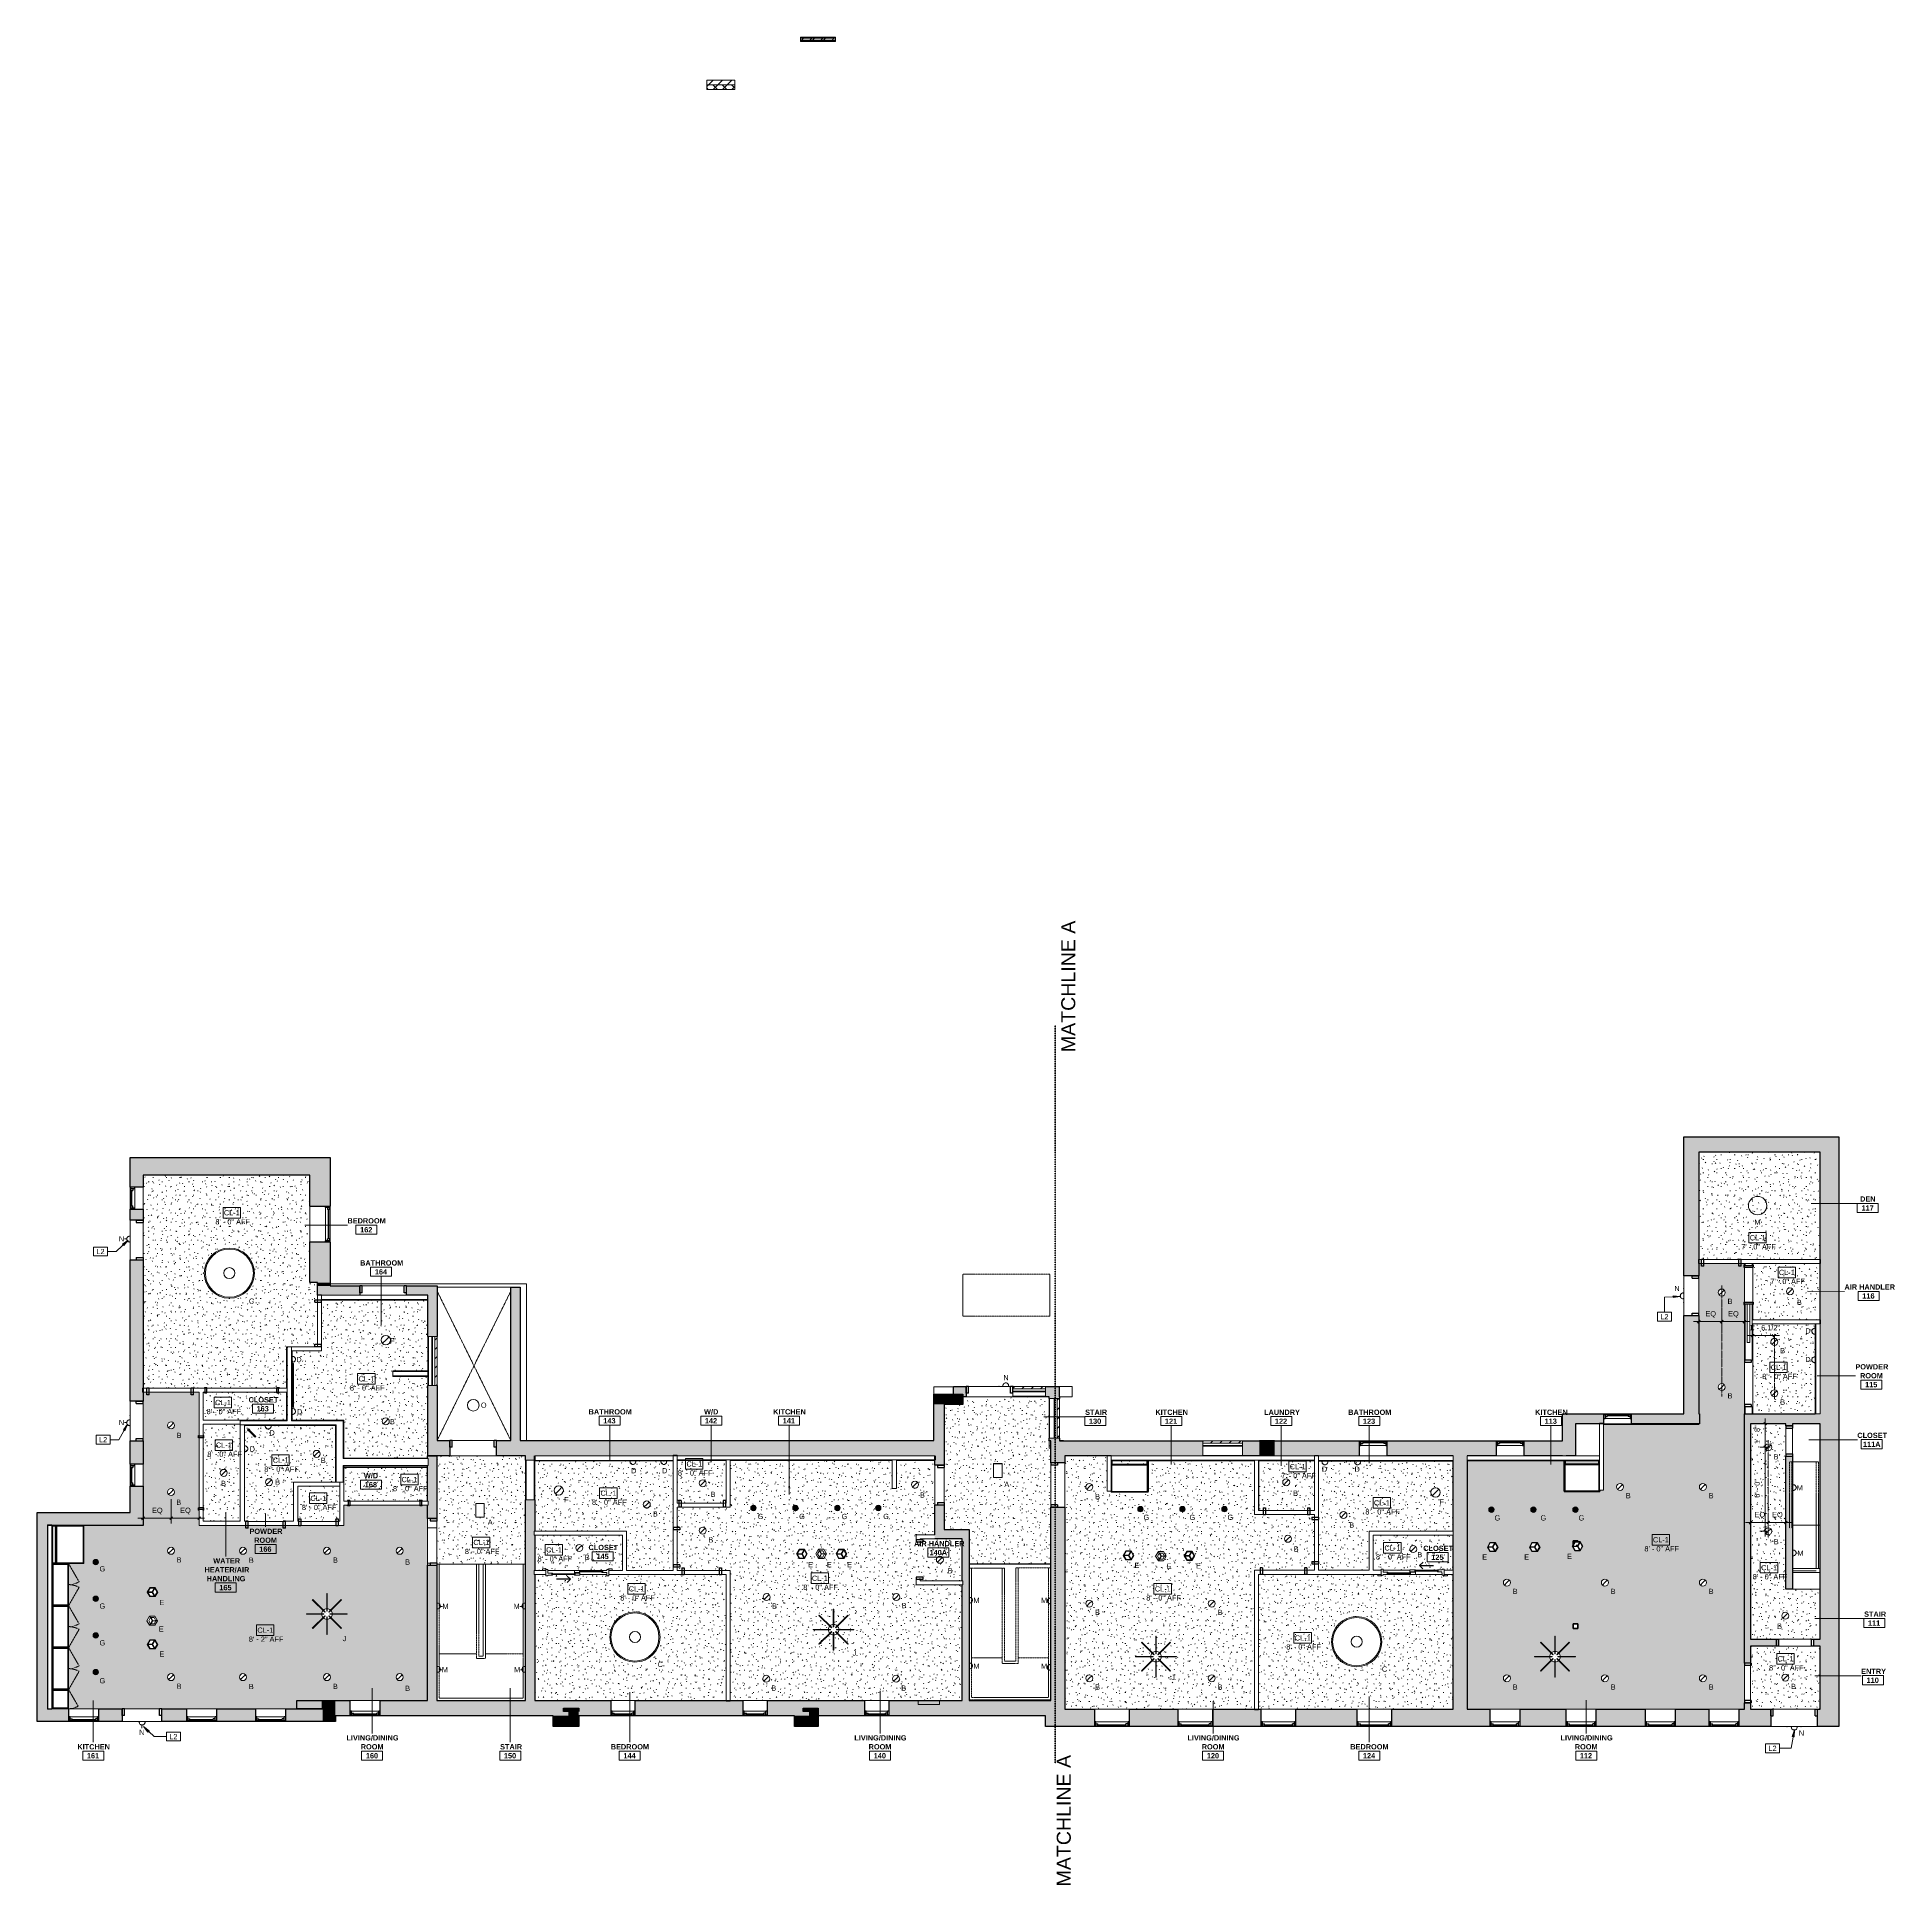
# Model space of a CAD drawing. Header units: inches. Extents: x -529 to 1063, y -2066 to -482.
import ezdxf

# ---------------------------------------------------------------- set-up
doc = ezdxf.new("R2010")
doc.units = ezdxf.units.IN
doc.header["$MEASUREMENT"] = 0
for name, pattern in [('Center 1_4_', [0.53125, 0.25, -0.09375, 0.09375, -0.09375]), ('Dash', [0.25, 0.125, -0.125]), ('Hidden', [0.28125, 0.1875, -0.09375]), ('Hidden 1_8_', [0.1875, 0.125, -0.0625]), ('Overhead 1_16_', [0.101562, 0.0625, -0.039062])]:
    doc.linetypes.add(name, pattern=pattern)
for name, color, linetype, lineweight in [('A-ANNO-DIMS', 211, 'Continuous', 9), ('A-ANNO-DIMS-48', 211, 'Continuous', 9), ('A-ANNO-KEYN', 231, 'Continuous', 9), ('A-ANNO-MATC', 214, 'Dash', 140), ('A-AREA-IDEN', 2, 'Continuous', 9), ('A-CLNG', 13, 'Continuous', 18), ('A-CLNG-IDEN', 151, 'Continuous', 9), ('A-CLNG-PATT', 13, 'Continuous', 18), ('A-DETL-CNTR', 5, 'Center 1_4_', 9), ('A-DETL-GENF', 92, 'Continuous', 9), ('A-DETL-HDLN', 90, 'Hidden 1_8_', 9), ('A-DOOR', 31, 'Continuous', 18), ('A-DOOR-FRAM', 31, 'Continuous', 30), ('A-DOOR-GLAZ', 31, 'Continuous', 9), ('A-DOOR-OPNG', 31, 'Continuous', 30), ('A-FLOR', 192, 'Continuous', 18), ('A-GENM', 13, 'Continuous', 9), ('A-GLAZ', 151, 'Continuous', 18), ('A-ROOF', 132, 'Continuous', 18), ('A-WALL', 113, 'Continuous', 18), ('A-WALL-PATT', 111, 'Continuous', 18), ('E-LITE-EQPM', 33, 'Continuous', 9), ('E-LITE-EQPM-IDEN', 33, 'Continuous', 9), ('G-ANNO-TEXT', 231, 'Continuous', 9), ('I-WALL', 2, 'Continuous', 18), ('P-SANR-FIXT', 6, 'Continuous', 9), ('Q-CASE', 31, 'Continuous', 9), ('Q-CASE-HDLN', 31, 'Dash', 9), ('Q-SPCQ', 91, 'Continuous', 9), ('S-COLS', 52, 'Continuous', 9), ('S-STRS-MBND', 31, 'Continuous', 18)]:
    doc.layers.add(name, color=color, linetype=linetype, lineweight=lineweight)
doc.styles.add('Arial', font='arial.ttf', dxfattribs={"height": 4.5})
doc.styles.add('Swis721 Lt BT', font='swissl.ttf', dxfattribs={"height": 4.5})
doc.styles.add('Swis721 Lt BT_1', font='swissl.ttf', dxfattribs={"height": 12})
doc.styles.add('Swis721 Lt BT_B', font='', dxfattribs={"height": 4.5})
doc.styles.get('Swis721 Lt BT_B').set_extended_font_data('Swis721 Lt BT', bold=True)
doc.dimstyles.new('OTJ_-_3_32__Linear__1_2__Tolerance', dxfattribs={"dimscale": 12, "dimtxt": 4.748918, "dimasz": 0.1875, "dimexe": 0.375, "dimexo": 0.25, "dimgap": 0.25, "dimtad": 1, "dimdec": 1, "dimrnd": 0.5, "dimzin": 3, "dimdsep": 46, "dimlunit": 4, "dimtxsty": 'Swis721 Lt BT', "dimblk1": 'OBLIQUE', "dimblk2": 'OBLIQUE', "dimsah": 1, "dimcen": 0.09, "dimdle": 0.375, "dimazin": 0, "dimtfac": 1, "dimtdec": 4, "dimtix": 1, "dimtmove": 0, "dimatfit": 3, "dimfxl": 1, "dimtvp": 1, "dimfrac": 2, "dimtolj": 1, "dimtzin": 0, "dimarcsym": 2})
pattern_1 = [(0, (0, 0), (15.36, 3.84), [0.634, -10.886, 0.634, -10.886, -61.44]), (0, (0, 0), (15.36, 3.84), [-23.04, 0.634, -22.406, 0.634, -10.886, -26.88]), (0, (0, 0), (15.36, 3.84), [-57.6, 0.634, -7.046, 0.634, -18.566]), (120, (5.76, 1.92), (-11.0055376, 11.38215), [0.634, -10.886, 0.634, -10.886, -61.44]), (120, (5.76, 1.92), (-11.0055376, 11.38215), [-23.04, 0.634, -22.406, 0.634, -10.886, -26.88]), (120, (5.76, 1.92), (-11.0055376, 11.38215), [-57.6, 0.634, -7.046, 0.634, -18.566]), (240, (7.68, 9.6), (-4.3544624, -15.22215), [0.634, -10.886, 0.634, -10.886, -61.44]), (240, (7.68, 9.6), (-4.3544624, -15.22215), [-23.04, 0.634, -22.406, 0.634, -10.886, -26.88]), (240, (7.68, 9.6), (-4.3544624, -15.22215), [-57.6, 0.634, -7.046, 0.634, -18.566])]
pattern_2 = [(45, (0, 0), (-4.006467, 4.006467), [])]

# ---------------------------------------------------------------- blocks, each defined once
blk = doc.blocks.new('Single Flush - D1 2_6_ X 8_ - NOT FR-6103073-1ST FLOOR - RCP')
at = {"layer": 'A-DOOR-FRAM', "color": 8}
for p, q in [((-17, -0.75), (-17, -6.5)), ((-17, -0.75), (-15, -0.75)), ((-17, -6.5), (-15, -6.5)), ((-15, -0.75), (-15, -6.5)), ((15.000004, -0.75), (15.000004, -6.5)), ((15.000004, -0.75), (17.000004, -0.75)), ((15.000004, -6.5), (17.000004, -6.5)), ((17.000004, -0.75), (17.000004, -6.5))]:
    blk.add_line(p, q, dxfattribs=at)
blk = doc.blocks.new('Single Flush - D1 3_ X 8_  - NOT FR-6103006-1ST FLOOR - RCP')
at = {"layer": 'A-DOOR-FRAM', "color": 8}
for p, q in [((-20, 1.75), (-20, 7.5)), ((-20, 7.5), (-18, 7.5)), ((-20, 1.75), (-18, 1.75)), ((-18, 1.75), (-18, 7.5)), ((18.000004, 1.75), (18.000004, 7.5)), ((18.000004, 7.5), (20.000004, 7.5)), ((18.000004, 1.75), (20.000004, 1.75)), ((20.000004, 1.75), (20.000004, 7.5))]:
    blk.add_line(p, q, dxfattribs=at)
blk = doc.blocks.new('Single Flush - D1 2_6_ X 8_ - NOT FR-6103030-1ST FLOOR - RCP')
at = {"layer": 'A-DOOR-FRAM', "color": 8}
for p, q in [((-17, 3.125), (-17, -2.625)), ((-17, 3.125), (-15, 3.125)), ((-15, 3.125), (-15, -2.625)), ((15.000004, 3.125), (15.000004, -2.625)), ((15.000004, 3.125), (17.000004, 3.125)), ((17.000004, 3.125), (17.000004, -2.625)), ((-17, -2.625), (-15, -2.625)), ((15.000004, -2.625), (17.000004, -2.625))]:
    blk.add_line(p, q, dxfattribs=at)
blk = doc.blocks.new('Single Flush - D1 2_9_ X 8_-6102497-1ST FLOOR - RCP')
at = {"layer": 'A-DOOR-FRAM', "color": 8}
for p, q in [((-17, -1.75), (-17, 4)), ((-17, 4), (-15, 4)), ((-15, -1.75), (-15, 4)), ((15.000004, -1.75), (15.000004, 4)), ((15.000004, 4), (17.000004, 4)), ((17.000004, -1.75), (17.000004, 4)), ((-17, -1.75), (-15, -1.75)), ((15.000004, -1.75), (17.000004, -1.75))]:
    blk.add_line(p, q, dxfattribs=at)
blk = doc.blocks.new('Single Flush - D1 3_ X 7_3_ - NOT FR-6102298-1ST FLOOR - RCP')
at = {"layer": 'A-DOOR-FRAM', "color": 8}
for p, q in [((-20, -1.75), (-20, -7.5)), ((-20, -1.75), (-18, -1.75)), ((-20, -7.5), (-18, -7.5)), ((-18, -1.75), (-18, -7.5)), ((18.000004, -1.75), (18.000004, -7.5)), ((18.000004, -1.75), (20.000004, -1.75)), ((18.000004, -7.5), (20.000004, -7.5)), ((20.000004, -1.75), (20.000004, -7.5))]:
    blk.add_line(p, q, dxfattribs=at)
blk = doc.blocks.new('Single Flush - D1 2_6_ X 8_ - NOT FR-6102241-1ST FLOOR - RCP')
at = {"layer": 'A-DOOR-FRAM', "color": 8}
for p, q in [((-17, 0.25), (-17, -5.5)), ((-17, 0.25), (-15, 0.25)), ((-15, 0.25), (-15, -5.5)), ((15.000004, 0.25), (15.000004, -5.5)), ((15.000004, 0.25), (17.000004, 0.25)), ((17.000004, 0.25), (17.000004, -5.5)), ((-17, -5.5), (-15, -5.5)), ((15.000004, -5.5), (17.000004, -5.5))]:
    blk.add_line(p, q, dxfattribs=at)
blk = doc.blocks.new('Single Flush - D1 2_6_ X 6_8_ - NOT FR-6102216-1ST FLOOR - RCP')
at = {"layer": 'A-DOOR-FRAM', "color": 8}
for p, q in [((-17, -0.25), (-17, 5.5)), ((-17, 5.5), (-15, 5.5)), ((-15, -0.25), (-15, 5.5)), ((15.000004, -0.25), (15.000004, 5.5)), ((15.000004, 5.5), (17.000004, 5.5)), ((17.000004, -0.25), (17.000004, 5.5)), ((-17, -0.25), (-15, -0.25)), ((15.000004, -0.25), (17.000004, -0.25))]:
    blk.add_line(p, q, dxfattribs=at)
blk = doc.blocks.new('Single Flush - D1 2_6_ X 8_ - NOT FR-6102308-1ST FLOOR - RCP')
at = {"layer": 'A-DOOR-FRAM', "color": 8}
for p, q in [((-17, 0.25), (-17, -5.5)), ((-17, 0.25), (-15, 0.25)), ((-15, 0.25), (-15, -5.5)), ((15.000004, 0.25), (15.000004, -5.5)), ((15.000004, 0.25), (17.000004, 0.25)), ((17.000004, 0.25), (17.000004, -5.5)), ((-17, -5.5), (-15, -5.5)), ((15.000004, -5.5), (17.000004, -5.5))]:
    blk.add_line(p, q, dxfattribs=at)
blk = doc.blocks.new('Single Flush - OTJ_SOLIDFLUSH_ALUM 1_ 10_ door-5204705-1ST FLOOR - RCP')
at = {"layer": 'A-DOOR-FRAM', "color": 8}
for p, q in [((-13, -2.875), (-13, 2.875)), ((-13, 2.875), (-11, 2.875)), ((-11, -2.875), (-11, 2.875)), ((11.000004, -2.875), (11.000004, 2.875)), ((11.000004, 2.875), (13.000004, 2.875)), ((13.000004, -2.875), (13.000004, 2.875)), ((-13, -2.875), (-11, -2.875)), ((11.000004, -2.875), (13.000004, -2.875))]:
    blk.add_line(p, q, dxfattribs=at)
blk = doc.blocks.new('Single Flush - D1 2_4_ X 7_-5204698-1ST FLOOR - RCP')
at = {"layer": 'A-DOOR-FRAM', "color": 8}
for p, q in [((-16, -2.75), (-16, 3)), ((-16, 3), (-14, 3)), ((-14, -2.75), (-14, 3)), ((14.000004, -2.75), (14.000004, 3)), ((14.000004, 3), (16.000004, 3)), ((16.000004, -2.75), (16.000004, 3)), ((-16, -2.75), (-14, -2.75)), ((14.000004, -2.75), (16.000004, -2.75))]:
    blk.add_line(p, q, dxfattribs=at)
blk = doc.blocks.new('Single Flush - D1 2_10_ X 8_-6102513-1ST FLOOR - RCP')
at = {"layer": 'A-DOOR-FRAM', "color": 8}
for p, q in [((-19, -0.25), (-19, -6)), ((-19, -0.25), (-17, -0.25)), ((-19, -6), (-17, -6)), ((-17, -0.25), (-17, -6)), ((17.000004, -0.25), (17.000004, -6)), ((17.000004, -0.25), (19.000004, -0.25)), ((17.000004, -6), (19.000004, -6)), ((19.000004, -0.25), (19.000004, -6))]:
    blk.add_line(p, q, dxfattribs=at)
blk = doc.blocks.new('Window-Double-Hung - 24_ x 5 1-5074222-1ST FLOOR - RCP')
at = {"layer": 'A-GLAZ', "color": 8, "lineweight": 30}
for p, q in [((-12, 4.25), (-12, -4.25)), ((-12, 3.75), (-9, 3.75)), ((-12, 0.25), (-10.75, 0.25)), ((-10.75, 3.75), (-10.75, 0.25)), ((-10.75, 2), (-9, 2)), ((-9, 3.75), (-9, 2)), ((-9, 2.875), (9, 2.875)), ((9, 3.75), (12, 3.75)), ((9, 3.75), (9, 2)), ((10.75, 2), (9, 2)), ((10.75, 3.75), (10.75, 0.25)), ((10.75, 0.25), (12, 0.25)), ((12, -4.25), (12, 4.25))]:
    blk.add_line(p, q, dxfattribs=at)
at = {"layer": 'A-GLAZ'}
for p, q in [((12, 4.25), (-12, 4.25)), ((-12, -4.25), (12, -4.25))]:
    blk.add_line(p, q, dxfattribs=at)
at = {"layer": 'A-GLAZ', "lineweight": 9}
for p, q in [((-10.75, 0.25), (10.75, 0.25)), ((-9, 3.75), (9, 3.75))]:
    blk.add_line(p, q, dxfattribs=at)
blk = doc.blocks.new('Window-Double-Hung - 24_ x 5 1-5074211-1ST FLOOR - RCP')
at = {"layer": 'A-GLAZ', "color": 8, "lineweight": 30}
for p, q in [((-12, 6.5), (-12, -6.5)), ((-12, 6), (-9, 6)), ((-12, 2.5), (-10.75, 2.5)), ((-10.75, 6), (-10.75, 2.5)), ((-10.75, 4.25), (-9, 4.25)), ((-9, 6), (-9, 4.25)), ((-9, 5.125), (9, 5.125)), ((9, 6), (12, 6)), ((9, 6), (9, 4.25)), ((10.75, 4.25), (9, 4.25)), ((10.75, 6), (10.75, 2.5)), ((10.75, 2.5), (12, 2.5)), ((12, -6.5), (12, 6.5))]:
    blk.add_line(p, q, dxfattribs=at)
at = {"layer": 'A-GLAZ'}
for p, q in [((12, 6.5), (-12, 6.5)), ((-12, -6.5), (12, -6.5))]:
    blk.add_line(p, q, dxfattribs=at)
at = {"layer": 'A-GLAZ', "lineweight": 9}
for p, q in [((-10.75, 2.5), (10.75, 2.5)), ((-9, 6), (9, 6))]:
    blk.add_line(p, q, dxfattribs=at)
blk = doc.blocks.new('Window-Double-Hung - 24_ x 5 1-5956687-1ST FLOOR - RCP')
at = {"layer": 'A-GLAZ', "color": 8, "lineweight": 30}
for p, q in [((-12, 6.5), (-12, -6.5)), ((-12, 6), (-9, 6)), ((-12, 2.5), (-10.75, 2.5)), ((-10.75, 6), (-10.75, 2.5)), ((-10.75, 4.25), (-9, 4.25)), ((-9, 6), (-9, 4.25)), ((-9, 5.125), (9, 5.125)), ((9, 6), (12, 6)), ((9, 6), (9, 4.25)), ((10.75, 4.25), (9, 4.25)), ((10.75, 6), (10.75, 2.5)), ((10.75, 2.5), (12, 2.5)), ((12, -6.5), (12, 6.5))]:
    blk.add_line(p, q, dxfattribs=at)
at = {"layer": 'A-GLAZ'}
for p, q in [((12, 6.5), (-12, 6.5)), ((-12, -6.5), (12, -6.5))]:
    blk.add_line(p, q, dxfattribs=at)
at = {"layer": 'A-GLAZ', "lineweight": 9}
for p, q in [((-10.75, 2.5), (10.75, 2.5)), ((-9, 6), (9, 6))]:
    blk.add_line(p, q, dxfattribs=at)
blk = doc.blocks.new('extra piece - extra piece-5080210-1ST FLOOR - RCP')
at = {"layer": 'A-WALL', "lineweight": 9}
blk.add_hatch(color=7, dxfattribs=at).paths.add_polyline_path([(-284.6, -1914.6), (-284.6, -1907.5), (-306.6, -1907.5), (-306.6, -1914.6)], flags=0)
at = {"layer": 'A-WALL', "color": 8, "lineweight": 30}
for p, q in [((-306.6, -1907.5), (-284.6, -1907.5)), ((-306.6, -1914.6), (-306.6, -1907.5)), ((-284.6, -1907.5), (-284.6, -1914.6)), ((-284.6, -1914.6), (-306.6, -1914.6))]:
    blk.add_line(p, q, dxfattribs=at)
blk = doc.blocks.new('Single Flush - D1 3_ X 7_3_ - NOT FR-6102866-1ST FLOOR - RCP')
at = {"layer": 'A-DOOR-FRAM', "color": 8}
for p, q in [((-20, -0.75), (-20, -6.5)), ((-20, -0.75), (-18, -0.75)), ((-20, -6.5), (-18, -6.5)), ((-18, -0.75), (-18, -6.5)), ((18.000004, -0.75), (18.000004, -6.5)), ((18.000004, -0.75), (20.000004, -0.75)), ((18.000004, -6.5), (20.000004, -6.5)), ((20.000004, -0.75), (20.000004, -6.5))]:
    blk.add_line(p, q, dxfattribs=at)
blk = doc.blocks.new('Window-Double-Hung - 26_ x 56_-5126664-1ST FLOOR - RCP')
at = {"layer": 'A-GLAZ', "color": 8, "lineweight": 30}
for p, q in [((-13, 7.5), (-13, -7.5)), ((-13, 7), (-10, 7)), ((-13, 3.5), (-11.75, 3.5)), ((-11.75, 7), (-11.75, 3.5)), ((-11.75, 5.25), (-10, 5.25)), ((-10, 7), (-10, 5.25)), ((-10, 6.125), (10, 6.125)), ((10, 7), (13, 7)), ((10, 7), (10, 5.25)), ((11.75, 5.25), (10, 5.25)), ((11.75, 7), (11.75, 3.5)), ((11.75, 3.5), (13, 3.5)), ((13, -7.5), (13, 7.5))]:
    blk.add_line(p, q, dxfattribs=at)
at = {"layer": 'A-GLAZ'}
for p, q in [((13, 7.5), (-13, 7.5)), ((-13, -7.5), (13, -7.5))]:
    blk.add_line(p, q, dxfattribs=at)
at = {"layer": 'A-GLAZ', "lineweight": 9}
for p, q in [((-11.75, 3.5), (11.75, 3.5)), ((-10, 7), (10, 7))]:
    blk.add_line(p, q, dxfattribs=at)
blk = doc.blocks.new('Window-Double-Hung - 30_ x 56_-5127126-1ST FLOOR - RCP')
at = {"layer": 'A-GLAZ', "color": 8, "lineweight": 30}
for p, q in [((-15, 7.5), (-15, -7.5)), ((-15, 7), (-12, 7)), ((-15, 3.5), (-13.75, 3.5)), ((-13.75, 7), (-13.75, 3.5)), ((-13.75, 5.25), (-12, 5.25)), ((-12, 7), (-12, 5.25)), ((-12, 6.125), (12, 6.125)), ((12, 7), (15, 7)), ((12, 7), (12, 5.25)), ((13.75, 5.25), (12, 5.25)), ((13.75, 7), (13.75, 3.5)), ((13.75, 3.5), (15, 3.5)), ((15, -7.5), (15, 7.5))]:
    blk.add_line(p, q, dxfattribs=at)
at = {"layer": 'A-GLAZ'}
for p, q in [((15, 7.5), (-15, 7.5)), ((-15, -7.5), (15, -7.5))]:
    blk.add_line(p, q, dxfattribs=at)
at = {"layer": 'A-GLAZ', "lineweight": 9}
for p, q in [((-13.75, 3.5), (13.75, 3.5)), ((-12, 7), (12, 7))]:
    blk.add_line(p, q, dxfattribs=at)
blk = doc.blocks.new('Window-Double-Hung - 26_ x 56_-5128661-1ST FLOOR - RCP')
at = {"layer": 'A-GLAZ', "color": 8, "lineweight": 30}
for p, q in [((-13, 5.5), (-13, -5.5)), ((-13, 5), (-10, 5)), ((-13, 1.5), (-11.75, 1.5)), ((-11.75, 5), (-11.75, 1.5)), ((-11.75, 3.25), (-10, 3.25)), ((-10, 5), (-10, 3.25)), ((-10, 4.125), (10, 4.125)), ((10, 5), (13, 5)), ((10, 5), (10, 3.25)), ((11.75, 3.25), (10, 3.25)), ((11.75, 5), (11.75, 1.5)), ((11.75, 1.5), (13, 1.5)), ((13, -5.5), (13, 5.5))]:
    blk.add_line(p, q, dxfattribs=at)
at = {"layer": 'A-GLAZ'}
for p, q in [((13, 5.5), (-13, 5.5)), ((-13, -5.5), (13, -5.5))]:
    blk.add_line(p, q, dxfattribs=at)
at = {"layer": 'A-GLAZ', "lineweight": 9}
for p, q in [((-11.75, 1.5), (11.75, 1.5)), ((-10, 5), (10, 5))]:
    blk.add_line(p, q, dxfattribs=at)
blk = doc.blocks.new('Window-Double-Hung - 26_ x 56_-5128865-1ST FLOOR - RCP')
at = {"layer": 'A-GLAZ', "color": 8, "lineweight": 30}
for p, q in [((-13, 6.5), (-13, -6.5)), ((-13, 6), (-10, 6)), ((-13, 2.5), (-11.75, 2.5)), ((-11.75, 6), (-11.75, 2.5)), ((-11.75, 4.25), (-10, 4.25)), ((-10, 6), (-10, 4.25)), ((-10, 5.125), (10, 5.125)), ((10, 6), (13, 6)), ((10, 6), (10, 4.25)), ((11.75, 4.25), (10, 4.25)), ((11.75, 6), (11.75, 2.5)), ((11.75, 2.5), (13, 2.5)), ((13, -6.5), (13, 6.5))]:
    blk.add_line(p, q, dxfattribs=at)
at = {"layer": 'A-GLAZ'}
for p, q in [((13, 6.5), (-13, 6.5)), ((-13, -6.5), (13, -6.5))]:
    blk.add_line(p, q, dxfattribs=at)
at = {"layer": 'A-GLAZ', "lineweight": 9}
for p, q in [((-11.75, 2.5), (11.75, 2.5)), ((-10, 6), (10, 6))]:
    blk.add_line(p, q, dxfattribs=at)
blk = doc.blocks.new('Window-Double-Hung - 21_ x 56_-5129093-1ST FLOOR - RCP')
at = {"layer": 'A-GLAZ', "color": 8, "lineweight": 30}
for p, q in [((-10.5, 6.5), (-10.5, -6.5)), ((-10.5, 6), (-7.5, 6)), ((-10.5, 2.5), (-9.25, 2.5)), ((-9.25, 6), (-9.25, 2.5)), ((-9.25, 4.25), (-7.5, 4.25)), ((-7.5, 6), (-7.5, 4.25)), ((-7.5, 5.125), (7.5, 5.125)), ((7.5, 6), (10.5, 6)), ((7.5, 6), (7.5, 4.25)), ((9.25, 4.25), (7.5, 4.25)), ((9.25, 6), (9.25, 2.5)), ((9.25, 2.5), (10.5, 2.5)), ((10.5, -6.5), (10.5, 6.5))]:
    blk.add_line(p, q, dxfattribs=at)
at = {"layer": 'A-GLAZ'}
for p, q in [((10.5, 6.5), (-10.5, 6.5)), ((-10.5, -6.5), (10.5, -6.5))]:
    blk.add_line(p, q, dxfattribs=at)
at = {"layer": 'A-GLAZ', "lineweight": 9}
for p, q in [((-9.25, 2.5), (9.25, 2.5)), ((-7.5, 6), (7.5, 6))]:
    blk.add_line(p, q, dxfattribs=at)
blk = doc.blocks.new('Window-Double-Hung - 1_ 7_  X 52_-5644119-1ST FLOOR - RCP')
at = {"layer": 'A-GLAZ', "color": 8, "lineweight": 30}
for p, q in [((-9.5, 5.5), (-9.5, -5.5)), ((-9.5, 5), (-6.5, 5)), ((-9.5, 1.5), (-8.25, 1.5)), ((-8.25, 5), (-8.25, 1.5)), ((-8.25, 3.25), (-6.5, 3.25)), ((-6.5, 5), (-6.5, 3.25)), ((-6.5, 4.125), (6.5, 4.125)), ((6.5, 5), (9.5, 5)), ((6.5, 5), (6.5, 3.25)), ((8.25, 3.25), (6.5, 3.25)), ((8.25, 5), (8.25, 1.5)), ((8.25, 1.5), (9.5, 1.5)), ((9.5, -5.5), (9.5, 5.5))]:
    blk.add_line(p, q, dxfattribs=at)
at = {"layer": 'A-GLAZ'}
for p, q in [((9.5, 5.5), (-9.5, 5.5)), ((-9.5, -5.5), (9.5, -5.5))]:
    blk.add_line(p, q, dxfattribs=at)
at = {"layer": 'A-GLAZ', "lineweight": 9}
for p, q in [((-8.25, 1.5), (8.25, 1.5)), ((-6.5, 5), (6.5, 5))]:
    blk.add_line(p, q, dxfattribs=at)
blk = doc.blocks.new('Window-Double-Hung - 31_ X 52_-5167492-1ST FLOOR - RCP')
at = {"layer": 'A-GLAZ'}
for p, q in [((-15.5, 8.6875), (15.5, 8.6875)), ((15.5, -8.6875), (-15.5, -8.6875))]:
    blk.add_line(p, q, dxfattribs=at)
at = {"layer": 'A-GLAZ', "color": 8, "lineweight": 30}
for p, q in [((-15.5, -8.6875), (-15.5, 8.6875)), ((15.5, 8.6875), (15.5, -8.6875)), ((-15.5, -4.6875), (-14.25, -4.6875)), ((-15.5, -8.1875), (-12.5, -8.1875)), ((-14.25, -8.1875), (-14.25, -4.6875)), ((-14.25, -6.4375), (-12.5, -6.4375)), ((-12.5, -8.1875), (-12.5, -6.4375)), ((-12.5, -7.3125), (12.5, -7.3125)), ((12.5, -8.1875), (12.5, -6.4375)), ((14.25, -6.4375), (12.5, -6.4375)), ((12.5, -8.1875), (15.5, -8.1875)), ((14.25, -4.6875), (15.5, -4.6875)), ((14.25, -8.1875), (14.25, -4.6875))]:
    blk.add_line(p, q, dxfattribs=at)
at = {"layer": 'A-GLAZ', "lineweight": 9}
for p, q in [((-14.25, -4.6875), (14.25, -4.6875)), ((-12.5, -8.1875), (12.5, -8.1875))]:
    blk.add_line(p, q, dxfattribs=at)
blk = doc.blocks.new('Single Flush - D1 3_ X 8_  - NOT FR-6102174-1ST FLOOR - RCP')
at = {"layer": 'A-DOOR-FRAM'}
for p, q in [((-20, 4), (-20, -1.75)), ((-20, 4), (-18, 4)), ((-18, 4), (-18, -1.75)), ((18.000004, 4), (18.000004, -1.75)), ((18.000004, 4), (20.000004, 4)), ((20.000004, 4), (20.000004, -1.75)), ((-20, -1.75), (-18, -1.75)), ((18.000004, -1.75), (20.000004, -1.75))]:
    blk.add_line(p, q, dxfattribs=at)
blk = doc.blocks.new('Single Flush - D1 3_ X 8_  - NOT FR-6102448-1ST FLOOR - RCP')
at = {"layer": 'A-DOOR-FRAM'}
for p, q in [((-20, -4), (-20, 1.75)), ((-20, 1.75), (-18, 1.75)), ((-18, -4), (-18, 1.75)), ((18.000004, -4), (18.000004, 1.75)), ((18.000004, 1.75), (20.000004, 1.75)), ((20.000004, -4), (20.000004, 1.75)), ((-20, -4), (-18, -4)), ((18.000004, -4), (20.000004, -4))]:
    blk.add_line(p, q, dxfattribs=at)
blk = doc.blocks.new('Single Flush - D1 2_6_ X 8_ - NOT FR-6102321-1ST FLOOR - RCP')
at = {"layer": 'A-DOOR-FRAM'}
for p, q in [((-17, 4), (-17, -1.75)), ((-17, 4), (-15, 4)), ((-15, 4), (-15, -1.75)), ((15.000004, 4), (15.000004, -1.75)), ((15.000004, 4), (17.000004, 4)), ((17.000004, 4), (17.000004, -1.75)), ((-17, -1.75), (-15, -1.75)), ((15.000004, -1.75), (17.000004, -1.75))]:
    blk.add_line(p, q, dxfattribs=at)
blk = doc.blocks.new('Single Flush - D1 3_ X 8_  - NOT FR-6103129-1ST FLOOR - RCP')
at = {"layer": 'A-DOOR-FRAM'}
for p, q in [((-20, 2.25), (-20, -3.5)), ((-20, 2.25), (-18, 2.25)), ((-18, 2.25), (-18, -3.5)), ((18.000004, 2.25), (18.000004, -3.5)), ((18.000004, 2.25), (20.000004, 2.25)), ((20.000004, 2.25), (20.000004, -3.5)), ((-20, -3.5), (-18, -3.5)), ((18.000004, -3.5), (20.000004, -3.5))]:
    blk.add_line(p, q, dxfattribs=at)
blk = doc.blocks.new('Single Flush - D1 2_6_ X 8_-6101983-1ST FLOOR - RCP')
at = {"layer": 'A-DOOR-FRAM'}
for p, q in [((-17, 4), (-17, -1.75)), ((-17, 4), (-15, 4)), ((-15, 4), (-15, -1.75)), ((15.000004, 4), (15.000004, -1.75)), ((15.000004, 4), (17.000004, 4)), ((17.000004, 4), (17.000004, -1.75)), ((-17, -1.75), (-15, -1.75)), ((15.000004, -1.75), (17.000004, -1.75))]:
    blk.add_line(p, q, dxfattribs=at)
blk = doc.blocks.new('Downlight - Recessed Can - 6_ Incandescent - 277V-5290754-1ST FLOOR - RCP')
at = {"layer": 'E-LITE-EQPM'}
for q in [(-2.1, -2.1), (2.1, 2.1)]:
    blk.add_line((0, 0), q, dxfattribs=at)
for start, end in [(360, 180), (0, 180), (180, 360), (180, 360)]:
    blk.add_arc((0, 0), 3, start, end, dxfattribs=at)
blk = doc.blocks.new('Trybeca Rectangle Trimless 300mm 33W  HCOFO - Trybeca Rectangle Trimlles 300 mm  HCOFO Embossed matt white-5303995-1ST FLOOR - RCP')
at = {"layer": 'E-LITE-EQPM'}
for p, q in [((-3.6, -5.9), (-3.6, 5.9)), ((-3.6, 5.9), (3.6, 5.9)), ((3.6, 5.9), (3.6, -5.9)), ((3.6, -5.9), (-3.6, -5.9))]:
    blk.add_line(p, q, dxfattribs=at)
for centre, radius, start, end in [((-3.6, 5.9), 0.0375, 90, 180), ((3.6, 5.9), 0.0407, 0, 90), ((-3.6, -5.9), 0.0389, 180, 270), ((3.6, -5.9), 0.0393, 270, 0)]:
    blk.add_arc(centre, radius, start, end, dxfattribs=at)
blk = doc.blocks.new('Lightart-Echo-Revit - Fin Type A - 35_D x 14_H-8 Fins-5361502-1ST FLOOR - RCP')
at = {"layer": 'E-LITE-EQPM'}
for p, q in [((-0.2, 17.5), (-0.2, 2.5)), ((-0.2, 17.5), (0.2, 17.5)), ((0.2, 2.5), (0.2, 17.5)), ((-2.5, 0.2), (-17.5, 0.2)), ((-17.5, -0.2), (-17.5, 0.2)), ((-12.5, 12.2), (-12.2, 12.5)), ((-12.5, 12.2), (-1.9, 1.6)), ((-1.6, 1.9), (-12.2, 12.5)), ((-2.5, -0.2), (-2.5, 0.2)), ((-1.9, 1.6), (-1.6, 1.9)), ((-0.2, 2.5), (0.2, 2.5)), ((12.2, 12.5), (1.6, 1.9)), ((1.6, 1.9), (1.9, 1.6)), ((1.9, 1.6), (12.5, 12.2)), ((17.5, 0.2), (2.5, 0.2)), ((2.5, 0.2), (2.5, -0.2)), ((12.2, 12.5), (12.5, 12.2)), ((17.5, 0.2), (17.5, -0.2)), ((-17.5, -0.2), (-2.5, -0.2)), ((-1.9, -1.6), (-12.5, -12.2)), ((-12.2, -12.5), (-12.5, -12.2)), ((-12.2, -12.5), (-1.6, -1.9)), ((-1.6, -1.9), (-1.9, -1.6)), ((-0.2, -2.5), (-0.2, -17.5)), ((0.2, -2.5), (-0.2, -2.5)), ((0.2, -17.5), (0.2, -2.5)), ((1.9, -1.6), (1.6, -1.9)), ((1.6, -1.9), (12.2, -12.5)), ((12.5, -12.2), (1.9, -1.6)), ((2.5, -0.2), (17.5, -0.2)), ((12.5, -12.2), (12.2, -12.5)), ((0.2, -17.5), (-0.2, -17.5))]:
    blk.add_line(p, q, dxfattribs=at)
at = {"layer": 'E-LITE-EQPM', "flags": 128}
blk.add_lwpolyline([(0, 0), (0, 0), (0, 0)], dxfattribs=at)
blk.add_lwpolyline([(0, 0), (0, 0), (0, 0)], dxfattribs=at)
at = {"layer": 'E-LITE-EQPM'}
for start, end in [(137.2661, 177.7056), (92.2944, 132.7339), (47.2661, 87.7056), (2.2944, 42.7339), (182.2944, 222.7339), (227.2661, 267.7056), (272.2944, 312.7339), (317.2661, 357.7056)]:
    blk.add_arc((0, 0), 4.5, start, end, dxfattribs=at)
blk = doc.blocks.new('VISA-CP5732-PETAL - CP5732-L30K-L-5406295-1ST FLOOR - RCP')
at = {"layer": 'E-LITE-EQPM'}
for p, q in [((-4.5, -0.8), (-2.3, 3.1)), ((-4.4, -0.8), (-2.2, 3)), ((-2, 2.7), (-3.9, -0.6)), ((-3.9, -0.6), (-2, 2.7)), ((-2.3, 3.1), (2.3, 3.1)), ((-2.3, 3.1), (-2.2, 3)), ((-2.2, 3), (2.2, 3)), ((1.8, 2.7), (-2, 2.7)), ((-2, 2.7), (1.8, 2.7)), ((-0.1, -0.6), (1.8, 2.7)), ((1.8, 2.7), (-0.1, -0.6)), ((2.2, 3), (0, -0.8)), ((2.2, 2.5), (0.2, -0.8)), ((0.2, -0.8), (2.2, 2.5)), ((2.2, 3), (4.4, -0.8)), ((4.1, -0.8), (2.2, 2.5)), ((2.2, 2.5), (4.1, -0.8)), ((2.3, 3.1), (4.6, -0.8)), ((-4.5, -0.8), (-2.3, -4.8)), ((0, -0.8), (-4.4, -0.8)), ((-4.4, -0.8), (-2.2, -4.6)), ((-3.9, -0.6), (-0.1, -0.6)), ((-0.1, -0.6), (-3.9, -0.6)), ((-0.1, -1), (-3.9, -1)), ((-3.9, -1), (-2, -4.3)), ((-2, -4.3), (-3.9, -1)), ((-3.9, -1), (-0.1, -1)), ((-2.2, -4.6), (-2.3, -4.8)), ((-2.3, -4.8), (2.3, -4.8)), ((2.2, -4.6), (-2.2, -4.6)), ((-2, -4.3), (1.8, -4.3)), ((1.8, -4.3), (-2, -4.3)), ((1.8, -4.3), (-0.1, -1)), ((-0.1, -1), (1.8, -4.3)), ((0, -0.8), (2.2, -4.6)), ((0.2, -0.8), (2.2, -4.1)), ((2.2, -4.1), (0.2, -0.8)), ((2.2, -4.1), (4.1, -0.8)), ((4.4, -0.8), (2.2, -4.6)), ((4.1, -0.8), (2.2, -4.1)), ((2.3, -4.8), (4.6, -0.8)), ((4.6, -0.8), (4.4, -0.8))]:
    blk.add_line(p, q, dxfattribs=at)
blk = doc.blocks.new('VISA-CP5730-PETAL - CP5730-L30K-L-5435345-1ST FLOOR - RCP')
at = {"layer": 'E-LITE-EQPM'}
for p, q in [((-2.4, 3.1), (-4.7, -0.8)), ((-1.6, 1.8), (-3.2, -0.8)), ((-2.4, 3.1), (-2.5, 3)), ((-1.7, 1.7), (-2.5, 3)), ((2.1, 3.1), (-2.4, 3.1)), ((-2.4, 3.1), (-1.6, 1.8)), ((-2.3, 3.1), (-2.4, 3.1)), ((-2.4, 3.1), (-1.6, 1.8)), ((-1.5, 1.8), (-2.3, 3.1)), ((-0.1, -0.8), (-1.6, 1.8)), ((-1.2, 1.8), (-1.6, 1.8)), ((0.3, -0.8), (-1.2, 1.8)), ((-1.2, 1.8), (1.4, 1.8)), ((-1.2, 1.8), (0.3, -0.8)), ((1.4, 1.8), (2.9, -0.8)), ((4.4, -0.8), (2.1, 3.1)), ((-2.4, -4.8), (-4.7, -0.8)), ((-3.2, -0.8), (-1.6, -3.5)), ((-2.4, -4.8), (-1.6, -3.5)), ((2.1, -4.8), (-2.4, -4.8)), ((-1.6, -3.5), (-0.1, -0.8)), ((-1.6, -3.5), (-1.2, -3.5)), ((-1.2, -3.5), (0.3, -0.8)), ((0.3, -0.8), (-1.2, -3.5)), ((-1.2, -3.5), (1.4, -3.5)), ((0.3, -0.8), (-0.1, -0.8)), ((2.9, -0.8), (0.3, -0.8)), ((2.9, -0.8), (1.4, -3.5)), ((4.4, -0.8), (2.1, -4.8)), ((4.3, -0.7), (2.9, -0.7)), ((2.9, -0.8), (4.4, -0.8)), ((2.9, -0.8), (4.4, -0.8)), ((4.3, -1), (2.9, -1)), ((4.4, -0.8), (4.3, -0.7)), ((4.4, -0.8), (4.3, -1))]:
    blk.add_line(p, q, dxfattribs=at)
blk = doc.blocks.new('Downlight - Recessed Can - 8_ Incandescent - 120V-6101284-1ST FLOOR - RCP')
at = {"layer": 'E-LITE-EQPM'}
for q in [(-2.8, -2.8), (2.8, 2.8)]:
    blk.add_line((0, 0), q, dxfattribs=at)
for start, end in [(360, 180), (0, 180), (180, 360), (180, 360)]:
    blk.add_arc((0, 0), 4, start, end, dxfattribs=at)
blk = doc.blocks.new('Lighting_Ceiling-Mounted_Lucent_Axis_Mini_NorthAmerica - Not A Type - Load Type Catalog-5458882-1ST FLOOR - RCP')
at = {"layer": 'E-LITE-EQPM'}
for p, q in [((-1.3, 0.2), (-1.4, 0.2)), ((-1.3, 0.2), (-1.3, 0)), ((-0.2, 1.7), (-0.2, 1.5)), ((-0.2, 1.5), (0, 1.5)), ((0, 1.5), (0.2, 1.5)), ((0.2, 1.5), (0.2, 1.7)), ((1.4, 0.2), (1.3, 0.2)), ((1.3, 0.2), (1.3, 0)), ((-1.4, -0.2), (-1.3, -0.2)), ((-1.3, 0), (-1.3, -0.2)), ((-0.2, -1.5), (-0.2, -1.7)), ((-0.2, -1.5), (0, -1.5)), ((0, -1.5), (0.2, -1.5)), ((0.2, -1.7), (0.2, -1.5)), ((1.3, 0), (1.3, -0.2)), ((1.3, -0.2), (1.4, -0.2))]:
    blk.add_line(p, q, dxfattribs=at)
for centre, radius, start, end in [((0, 0), 2.32, 0, 180), ((0, 0), 1.75, 0, 180), ((0, 0), 1.48, 90, 270), ((0, 0), 1.4, 90, 270), ((0, 0), 1.26, 360, 180), ((0, 0), 0.974, 0, 180), ((0, 0), 0.867, 360, 180), ((0, 0), 0.787, 360, 180), ((-0.3, -0.4), 0.414, 90, 160.7023), ((-0.2, 0.4), 0.414, 179.6013, 296.6854), ((-0.3, -0.4), 0.414, 44.5173, 90), ((-0.3, -0.4), 0.414, 62.5276, 90), ((-0.2, 0.4), 0.414, 260.7693, 268.6811), ((-0.2, 0.4), 0.414, 275.6626, 283.5173), ((0, 0), 1.48, 270, 90), ((0, 0), 1.4, 270, 90), ((-0.2, 0.4), 0.414, 296.6854, 330), ((-0.2, 0.4), 0.414, 302.4618, 330), ((-0.2, 0.4), 0.414, 290.5436, 298.6652), ((-0.2, 0.4), 0.414, 330, 46.23), ((-0.2, 0.4), 0.414, 32.9706, 41.4132), ((0.5, -0.1), 0.414, 64.3466, 210), ((0.5, -0.1), 0.414, 135, 150), ((-0.2, 0.4), 0.414, 18.579, 27.0199), ((-0.2, 0.4), 0.414, 4.0061, 12.7107), ((-0.2, 0.4), 0.414, 345, 358.4479), ((-0.2, 0.4), 0.414, 330, 343.2568), ((0, 0), 2.32, 180, 0), ((0, 0), 1.75, 180, 0), ((0, 0), 1.26, 180, 360), ((0, 0), 0.974, 180, 360), ((0, 0), 0.867, 180, 360), ((0, 0), 0.787, 180, 360), ((-0.3, -0.4), 0.414, 45, 58.345), ((-0.3, -0.4), 0.414, 298.7443, 315.4827), ((-0.3, -0.4), 0.414, 301.655, 315), ((-0.3, -0.4), 0.414, 315.4827, 44.5173), ((0.5, -0.1), 0.414, 210, 285)]:
    blk.add_arc(centre, radius, start, end, dxfattribs=at)
blk = doc.blocks.new('Lighting_Ceiling-Mounted_Lucent_Axis_Mini_NorthAmerica - Not A Type - Load Type Catalog-V1-1ST FLOOR - RCP')
at = {"layer": 'E-LITE-EQPM'}
for p, q in [((-1.3, 0.2), (-1.4, 0.2)), ((-1.3, 0.2), (-1.3, 0)), ((-0.2, 1.7), (-0.2, 1.5)), ((-0.2, 1.5), (0, 1.5)), ((0, 1.5), (0.2, 1.5)), ((0.2, 1.5), (0.2, 1.7)), ((1.4, 0.2), (1.3, 0.2)), ((1.3, 0.2), (1.3, 0)), ((-1.4, -0.2), (-1.3, -0.2)), ((-1.3, 0), (-1.3, -0.2)), ((-0.2, -1.5), (-0.2, -1.7)), ((-0.2, -1.5), (0, -1.5)), ((0, -1.5), (0.2, -1.5)), ((0.2, -1.7), (0.2, -1.5)), ((1.3, 0), (1.3, -0.2)), ((1.3, -0.2), (1.4, -0.2))]:
    blk.add_line(p, q, dxfattribs=at)
for centre, radius, start, end in [((0, 0), 2.32, 0, 180), ((0, 0), 1.75, 0, 180), ((0, 0), 1.48, 90, 270), ((0, 0), 1.4, 90, 270), ((0, 0), 1.26, 360, 180), ((0, 0), 0.974, 0, 180), ((0, 0), 0.867, 360, 180), ((0, 0), 0.787, 360, 180), ((-0.3, -0.4), 0.414, 90, 160.7023), ((-0.2, 0.4), 0.414, 179.6013, 296.6854), ((-0.3, -0.4), 0.414, 44.5173, 90), ((-0.3, -0.4), 0.414, 62.5276, 90), ((-0.2, 0.4), 0.414, 260.7693, 268.6811), ((-0.2, 0.4), 0.414, 275.6626, 283.5173), ((0, 0), 1.48, 270, 90), ((0, 0), 1.4, 270, 90), ((-0.2, 0.4), 0.414, 296.6854, 330), ((-0.2, 0.4), 0.414, 302.4618, 330), ((-0.2, 0.4), 0.414, 290.5436, 298.6652), ((-0.2, 0.4), 0.414, 330, 46.23), ((-0.2, 0.4), 0.414, 32.9706, 41.4132), ((0.5, -0.1), 0.414, 64.3466, 210), ((0.5, -0.1), 0.414, 135, 150), ((-0.2, 0.4), 0.414, 18.579, 27.0199), ((-0.2, 0.4), 0.414, 4.0061, 12.7107), ((-0.2, 0.4), 0.414, 345, 358.4479), ((-0.2, 0.4), 0.414, 330, 343.2568), ((0, 0), 2.32, 180, 0), ((0, 0), 1.75, 180, 0), ((0, 0), 1.26, 180, 360), ((0, 0), 0.974, 180, 360), ((0, 0), 0.867, 180, 360), ((0, 0), 0.787, 180, 360), ((-0.3, -0.4), 0.414, 45, 58.345), ((-0.3, -0.4), 0.414, 300.3801, 315.4827), ((-0.3, -0.4), 0.414, 301.655, 315), ((-0.3, -0.4), 0.414, 315.4827, 44.5173), ((0.5, -0.1), 0.414, 210, 285)]:
    blk.add_arc(centre, radius, start, end, dxfattribs=at)
blk = doc.blocks.new('Lighting_Ceiling-Mounted_Lucent_Axis_Mini_NorthAmerica - Not A Type - Load Type Catalog-V2-1ST FLOOR - RCP')
at = {"layer": 'E-LITE-EQPM'}
for p, q in [((-1.3, 0.2), (-1.4, 0.2)), ((-1.3, 0.2), (-1.3, 0)), ((-0.2, 1.7), (-0.2, 1.5)), ((-0.2, 1.5), (0, 1.5)), ((0, 1.5), (0.2, 1.5)), ((0.2, 1.5), (0.2, 1.7)), ((1.4, 0.2), (1.3, 0.2)), ((1.3, 0.2), (1.3, 0)), ((-1.4, -0.2), (-1.3, -0.2)), ((-1.3, 0), (-1.3, -0.2)), ((-0.2, -1.5), (-0.2, -1.7)), ((-0.2, -1.5), (0, -1.5)), ((0, -1.5), (0.2, -1.5)), ((0.2, -1.7), (0.2, -1.5)), ((1.3, 0), (1.3, -0.2)), ((1.3, -0.2), (1.4, -0.2))]:
    blk.add_line(p, q, dxfattribs=at)
for centre, radius, start, end in [((0, 0), 2.32, 0, 180), ((0, 0), 1.75, 0, 180), ((0, 0), 1.48, 90, 270), ((0, 0), 1.4, 90, 270), ((0, 0), 1.26, 360, 180), ((0, 0), 0.974, 0, 180), ((0, 0), 0.867, 360, 180), ((0, 0), 0.787, 360, 180), ((-0.3, -0.4), 0.414, 90, 159.2461), ((-0.2, 0.4), 0.414, 179.6013, 296.6854), ((-0.3, -0.4), 0.414, 44.5173, 90), ((-0.3, -0.4), 0.414, 62.5276, 90), ((-0.2, 0.4), 0.414, 260.7693, 268.6811), ((-0.2, 0.4), 0.414, 275.6626, 283.5173), ((0, 0), 1.48, 270, 90), ((0, 0), 1.4, 270, 90), ((-0.2, 0.4), 0.414, 296.6854, 330), ((-0.2, 0.4), 0.414, 302.4618, 330), ((-0.2, 0.4), 0.414, 290.5436, 298.6652), ((-0.2, 0.4), 0.414, 330, 46.23), ((-0.2, 0.4), 0.414, 32.9706, 41.4132), ((0.5, -0.1), 0.414, 64.3466, 210), ((0.5, -0.1), 0.414, 135, 150), ((-0.2, 0.4), 0.414, 18.579, 27.0199), ((-0.2, 0.4), 0.414, 4.0061, 12.7107), ((-0.2, 0.4), 0.414, 345, 358.4479), ((-0.2, 0.4), 0.414, 330, 343.2568), ((0, 0), 2.32, 180, 0), ((0, 0), 1.75, 180, 0), ((0, 0), 1.26, 180, 360), ((0, 0), 0.974, 180, 360), ((0, 0), 0.867, 180, 360), ((0, 0), 0.787, 180, 360), ((-0.3, -0.4), 0.414, 45, 58.345), ((-0.3, -0.4), 0.414, 298.7443, 315.4827), ((-0.3, -0.4), 0.414, 301.655, 315), ((-0.3, -0.4), 0.414, 315.4827, 44.5173), ((0.5, -0.1), 0.414, 210, 285)]:
    blk.add_arc(centre, radius, start, end, dxfattribs=at)
blk = doc.blocks.new('Lighting_Ceiling-Mounted_Lucent_Axis_Mini_NorthAmerica - Not A Type - Load Type Catalog-V3-1ST FLOOR - RCP')
at = {"layer": 'E-LITE-EQPM'}
for p, q in [((-1.3, 0.2), (-1.4, 0.2)), ((-1.3, 0.2), (-1.3, 0)), ((-0.2, 1.7), (-0.2, 1.5)), ((-0.2, 1.5), (0, 1.5)), ((0, 1.5), (0.2, 1.5)), ((0.2, 1.5), (0.2, 1.7)), ((1.4, 0.2), (1.3, 0.2)), ((1.3, 0.2), (1.3, 0)), ((-1.4, -0.2), (-1.3, -0.2)), ((-1.3, 0), (-1.3, -0.2)), ((-0.2, -1.5), (-0.2, -1.7)), ((-0.2, -1.5), (0, -1.5)), ((0, -1.5), (0.2, -1.5)), ((0.2, -1.7), (0.2, -1.5)), ((1.3, 0), (1.3, -0.2)), ((1.3, -0.2), (1.4, -0.2))]:
    blk.add_line(p, q, dxfattribs=at)
for centre, radius, start, end in [((0, 0), 2.32, 0, 180), ((0, 0), 1.75, 0, 180), ((0, 0), 1.48, 90, 270), ((0, 0), 1.4, 90, 270), ((0, 0), 1.26, 360, 180), ((0, 0), 0.974, 0, 180), ((0, 0), 0.867, 360, 180), ((0, 0), 0.787, 360, 180), ((-0.3, -0.4), 0.414, 90, 160.7023), ((-0.2, 0.4), 0.414, 179.6013, 296.6854), ((-0.3, -0.4), 0.414, 44.5173, 90), ((-0.3, -0.4), 0.414, 62.5276, 90), ((-0.2, 0.4), 0.414, 260.7693, 268.6811), ((-0.2, 0.4), 0.414, 275.6626, 283.5173), ((0, 0), 1.48, 270, 90), ((0, 0), 1.4, 270, 90), ((-0.2, 0.4), 0.414, 296.6854, 330), ((-0.2, 0.4), 0.414, 302.4618, 330), ((-0.2, 0.4), 0.414, 290.5436, 298.6652), ((-0.2, 0.4), 0.414, 330, 46.23), ((-0.2, 0.4), 0.414, 32.9706, 41.4132), ((0.5, -0.1), 0.414, 64.3466, 210), ((0.5, -0.1), 0.414, 135, 150), ((-0.2, 0.4), 0.414, 18.579, 27.0199), ((-0.2, 0.4), 0.414, 4.0061, 12.7107), ((-0.2, 0.4), 0.414, 345, 358.4479), ((-0.2, 0.4), 0.414, 330, 343.2568), ((0, 0), 2.32, 180, 0), ((0, 0), 1.75, 180, 0), ((0, 0), 1.26, 180, 360), ((0, 0), 0.974, 180, 360), ((0, 0), 0.867, 180, 360), ((0, 0), 0.787, 180, 360), ((-0.3, -0.4), 0.414, 45, 58.345), ((-0.3, -0.4), 0.414, 298.7443, 315.4827), ((-0.3, -0.4), 0.414, 301.655, 315), ((-0.3, -0.4), 0.414, 315.4827, 44.5173), ((0.5, -0.1), 0.414, 210, 285)]:
    blk.add_arc(centre, radius, start, end, dxfattribs=at)
blk = doc.blocks.new('Lighting_Pendants_Fabbian-Illuminazione_Olympic-F45A03 - Olympic F45A03-5554246-1ST FLOOR - RCP')
at = {"layer": 'E-LITE-EQPM'}
for radius, start, end in [(21.5, 360, 180), (20.6, 0, 180), (21.5, 180, 360), (20.6, 180, 0), (4.72, 360, 180), (4.72, 180, 360)]:
    blk.add_arc((0, 0), radius, start, end, dxfattribs=at)
blk = doc.blocks.new('Single Flush - D1 3_ X 8_ - FR-6102084-1ST FLOOR - RCP')
at = {"layer": 'A-DOOR-FRAM'}
for p, q in [((-20, -1.75), (-20, 4)), ((-20, 4), (-18, 4)), ((-18, -1.75), (-18, 4)), ((18.000004, -1.75), (18.000004, 4)), ((18.000004, 4), (20.000004, 4)), ((20.000004, -1.75), (20.000004, 4)), ((-20, -1.75), (-18, -1.75)), ((18.000004, -1.75), (20.000004, -1.75))]:
    blk.add_line(p, q, dxfattribs=at)
blk = doc.blocks.new('Single Flush - D1 3_ X 8_  - NOT FR-6102534-1ST FLOOR - RCP')
at = {"layer": 'A-DOOR-FRAM'}
for p, q in [((-20, 1.3125), (-20, -4.4375)), ((-20, 1.3125), (-18, 1.3125)), ((-18, 1.3125), (-18, -4.4375)), ((18.000004, 1.3125), (18.000004, -4.4375)), ((18.000004, 1.3125), (20.000004, 1.3125)), ((20.000004, 1.3125), (20.000004, -4.4375)), ((-20, -4.4375), (-18, -4.4375)), ((18.000004, -4.4375), (20.000004, -4.4375))]:
    blk.add_line(p, q, dxfattribs=at)
blk = doc.blocks.new('Single Flush Pocket - D4 2_6_ X 8_-6084018-1ST FLOOR - RCP')
at = {"layer": 'A-DOOR-FRAM'}
for p, q in [((-17, 4), (-15, 4)), ((-17, 4), (-17, 3.5)), ((-17, 3.5), (-16.5, 3.5)), ((-16.5, -3.5), (-16.5, 3.5)), ((-15, -4), (-15, 4)), ((15.000004, -4), (15.000004, 4)), ((15.000004, 4), (17.000004, 4)), ((16.500004, 3.5), (17.000004, 3.5)), ((16.500004, -3.5), (16.500004, 3.5)), ((17.000004, 4), (17.000004, 3.5)), ((-17, -3.5), (-16.5, -3.5)), ((-17, -4), (-17, -3.5)), ((-17, -4), (-15, -4)), ((15.000004, -4), (17.000004, -4)), ((16.500004, -3.5), (17.000004, -3.5)), ((17.000004, -4), (17.000004, -3.5))]:
    blk.add_line(p, q, dxfattribs=at)
blk = doc.blocks.new('Double Flush - D2 5_ X 8_-6101976-1ST FLOOR - RCP')
at = {"layer": 'A-DOOR-FRAM'}
for p, q in [((-32, 2.25), (-30, 2.25)), ((-32, 2.25), (-32, 1.75)), ((-32, 1.75), (-31.5, 1.75)), ((-31.5, -1.75), (-31.5, 1.75)), ((-30, -2.25), (-30, 2.25)), ((30.000004, -2.25), (30.000004, 2.25)), ((30.000004, 2.25), (32.000004, 2.25)), ((31.500004, 1.75), (32.000004, 1.75)), ((31.500004, -1.75), (31.500004, 1.75)), ((32.000004, 2.25), (32.000004, 1.75)), ((-32, -1.75), (-31.5, -1.75)), ((-32, -2.25), (-32, -1.75)), ((-32, -2.25), (-30, -2.25)), ((30.000004, -2.25), (32.000004, -2.25)), ((31.500004, -1.75), (32.000004, -1.75)), ((32.000004, -2.25), (32.000004, -1.75))]:
    blk.add_line(p, q, dxfattribs=at)
blk = doc.blocks.new('VISA-CP5732-PETAL - CP5732-L30K-L-V4-1ST FLOOR - RCP')
at = {"layer": 'E-LITE-EQPM'}
for p, q in [((-4.5, -0.8), (-2.3, 3.1)), ((-4.4, -0.8), (-2.2, 3)), ((-2, 2.7), (-3.9, -0.6)), ((-3.9, -0.6), (-2, 2.7)), ((-2.3, 3.1), (2.3, 3.1)), ((-2.3, 3.1), (-2.2, 3)), ((-2.2, 3), (2.2, 3)), ((1.8, 2.7), (-2, 2.7)), ((-2, 2.7), (1.8, 2.7)), ((-0.1, -0.6), (1.8, 2.7)), ((1.8, 2.7), (-0.1, -0.6)), ((2.2, 3), (0, -0.8)), ((2.2, 2.5), (0.2, -0.8)), ((0.2, -0.8), (2.2, 2.5)), ((2.2, 3), (4.4, -0.8)), ((4.1, -0.8), (2.2, 2.5)), ((2.2, 2.5), (4.1, -0.8)), ((2.3, 3.1), (4.6, -0.8)), ((-4.5, -0.8), (-2.3, -4.8)), ((0, -0.8), (-4.4, -0.8)), ((-4.4, -0.8), (-2.2, -4.6)), ((-3.9, -0.6), (-0.1, -0.6)), ((-0.1, -0.6), (-3.9, -0.6)), ((-0.1, -1), (-3.9, -1)), ((-3.9, -1), (-2, -4.3)), ((-2, -4.3), (-3.9, -1)), ((-3.9, -1), (-0.1, -1)), ((-2.2, -4.6), (-2.3, -4.8)), ((-2.3, -4.8), (2.3, -4.8)), ((2.2, -4.6), (-2.2, -4.6)), ((-2, -4.3), (1.8, -4.3)), ((1.8, -4.3), (-2, -4.3)), ((0.1, -1.3), (-0.1, -1)), ((-0.1, -1), (0.1, -1.3)), ((0, -0.8), (2.2, -4.6)), ((0.2, -0.8), (2.2, -4.1)), ((2.2, -4.1), (0.2, -0.8)), ((1.8, -4.3), (0.2, -1.6)), ((0.2, -1.6), (1.8, -4.3)), ((2.2, -4.1), (4.1, -0.8)), ((4.4, -0.8), (2.2, -4.6)), ((4.1, -0.8), (2.2, -4.1)), ((2.3, -4.8), (4.6, -0.8)), ((4.6, -0.8), (4.4, -0.8))]:
    blk.add_line(p, q, dxfattribs=at)
blk = doc.blocks.new('Lighting_Ceiling-Mounted_Lucent_Axis_Mini_NorthAmerica - Not A Type - Load Type Catalog-V5-1ST FLOOR - RCP')
at = {"layer": 'E-LITE-EQPM'}
for p, q in [((-1.3, 0.2), (-1.4, 0.2)), ((-1.3, 0.2), (-1.3, 0)), ((-0.2, 1.7), (-0.2, 1.5)), ((-0.2, 1.5), (0, 1.5)), ((0, 1.5), (0.2, 1.5)), ((0.2, 1.5), (0.2, 1.7)), ((1.4, 0.2), (1.3, 0.2)), ((1.3, 0.2), (1.3, 0)), ((-1.4, -0.2), (-1.3, -0.2)), ((-1.3, 0), (-1.3, -0.2)), ((-0.2, -1.5), (-0.2, -1.7)), ((-0.2, -1.5), (0, -1.5)), ((0, -1.5), (0.2, -1.5)), ((0.2, -1.7), (0.2, -1.5)), ((1.3, 0), (1.3, -0.2)), ((1.3, -0.2), (1.4, -0.2))]:
    blk.add_line(p, q, dxfattribs=at)
for centre, radius, start, end in [((0, 0), 2.32, 0, 180), ((0, 0), 1.75, 0, 180), ((0, 0), 1.48, 90, 270), ((0, 0), 1.4, 90, 270), ((0, 0), 1.26, 360, 180), ((0, 0), 0.974, 0, 180), ((0, 0), 0.867, 360, 180), ((0, 0), 0.787, 360, 180), ((-0.3, -0.4), 0.414, 90, 160.7023), ((-0.2, 0.4), 0.414, 179.6013, 296.6854), ((-0.3, -0.4), 0.414, 44.5173, 90), ((-0.3, -0.4), 0.414, 62.5276, 90), ((-0.2, 0.4), 0.414, 260.7693, 268.6811), ((-0.2, 0.4), 0.414, 275.6626, 283.5173), ((0, 0), 1.48, 270, 90), ((0, 0), 1.4, 270, 90), ((-0.2, 0.4), 0.414, 296.6854, 330), ((-0.2, 0.4), 0.414, 302.4618, 330), ((-0.2, 0.4), 0.414, 290.5436, 298.6652), ((-0.2, 0.4), 0.414, 330, 46.23), ((-0.2, 0.4), 0.414, 32.9706, 41.4132), ((0.5, -0.1), 0.414, 64.3466, 210), ((0.5, -0.1), 0.414, 135, 150), ((-0.2, 0.4), 0.414, 18.579, 27.0199), ((-0.2, 0.4), 0.414, 4.0061, 12.7107), ((-0.2, 0.4), 0.414, 345, 358.4479), ((-0.2, 0.4), 0.414, 330, 343.2568), ((0, 0), 2.32, 180, 0), ((0, 0), 1.75, 180, 0), ((0, 0), 1.26, 180, 360), ((0, 0), 0.974, 180, 360), ((0, 0), 0.867, 180, 360), ((0, 0), 0.787, 180, 360), ((-0.3, -0.4), 0.414, 45, 58.345), ((-0.3, -0.4), 0.414, 298.7443, 315.4827), ((-0.3, -0.4), 0.414, 301.655, 315), ((-0.3, -0.4), 0.414, 315.4827, 44.5173), ((0.5, -0.1), 0.414, 210, 285)]:
    blk.add_arc(centre, radius, start, end, dxfattribs=at)
blk = doc.blocks.new('ZERO-Revit-Allright-Ceiling-Large-D400mm-ZERO-37815-bim91b98799 - Allright large LED 1400LM_17W-5748264-1ST FLOOR - RCP')
at = {"layer": 'A-GENM'}
for p, q in [((-7.9, 0.1), (-7.9, -0.1)), ((7.9, 0.1), (7.9, -0.1))]:
    blk.add_line(p, q, dxfattribs=at)
for start, end in [(0.4375, 179.5625), (180.422, 359.578)]:
    blk.add_arc((0, 0), 7.87, start, end, dxfattribs=at)
blk = doc.blocks.new('Door-Sliding-JELD-WEN-2_Panel-Stationary_Active-Wide_Stile-EpicVue - Not A Type - Load Type Catalog 4_6_-5760578-1ST FLOOR - RCP')
at = {"layer": 'A-DETL-GENF'}
for p, q in [((-26.9, 3.1), (-29.9, 3.1)), ((-29.9, 3.1), (-29.9, 1.8)), ((-29.9, 1.8), (-27, 1.8)), ((-27, 1.8), (-27, 3)), ((-27, 3), (-26.9, 3)), ((-26.3, 2.9), (-27, 2.9)), ((-27, 2.9), (-27, -2.8)), ((-26.9, 3), (-26.9, 3.1)), ((-26.3, 2.5), (-26.3, 2.9)), ((-25.3, 2.5), (-26.3, 2.5)), ((-25.3, 2.1), (-25.3, 2.5)), ((-25.1, -0.5), (-25.3, 2.1)), ((2.3, 1.7), (-2.4, 1.7)), ((-2.4, 1.7), (-2.4, -0.1)), ((1.8, 0.5), (1.8, 1.2)), ((1.8, 1.2), (2.3, 1.2)), ((2.3, 0.5), (1.8, 0.5)), ((2.3, 1.2), (2.3, 1.7)), ((2.3, -0.1), (2.3, 0.5)), ((21.2, 1.7), (21.2, 1.2)), ((25.3, 1.7), (21.2, 1.7)), ((21.2, 1.2), (21.8, 1.2)), ((21.8, 0.5), (21.2, 0.5)), ((21.2, 0.5), (21.2, -0.1)), ((21.8, 1.2), (21.8, 0.5)), ((26.3, 2.5), (25.3, 2.5)), ((25.3, 2.5), (25.3, 1.7)), ((27, 2.9), (26.3, 2.9)), ((26.3, 2.9), (26.3, 2.5)), ((26.9, 3.1), (26.9, 3)), ((29.9, 3.1), (26.9, 3.1)), ((26.9, 3), (27, 3)), ((27, 3), (27, 1.8)), ((27, -2.8), (27, 2.9)), ((27, 1.8), (29.9, 1.8)), ((29.9, 1.8), (29.9, 3.1)), ((-27, -2.8), (-25.3, -2.8)), ((-25.3, -2.8), (-25.3, -2.3)), ((-25.3, -2.3), (-21.2, -2.3)), ((-21.2, -0.5), (-25.1, -0.5)), ((-21.8, -1.8), (-21.8, -1)), ((-21.8, -1), (-21.2, -1)), ((-21.2, -1.8), (-21.8, -1.8)), ((-21.2, -1), (-21.2, -0.5)), ((-21.2, -2.3), (-21.2, -1.8)), ((-2.4, -0.1), (-2.3, -0.1)), ((-2.3, -0.1), (-2.3, -1)), ((-0.3, -0.1), (-2.3, -0.1)), ((-2.3, -0.1), (-2.3, -0.1)), ((-0.3, -0.5), (-2.3, -0.5)), ((-2.3, -1), (-1.8, -1)), ((-1.8, -1.8), (-2.3, -1.8)), ((-2.3, -1.8), (-2.3, -2.3)), ((-2.3, -2.3), (2.3, -2.3)), ((-1.8, -1), (-1.8, -1.8)), ((-0.3, -0.5), (-0.3, -0.1)), ((-0.3, -0.1), (2.3, -0.1)), ((2.3, -0.5), (-0.3, -0.5)), ((2.3, -2.3), (2.3, -0.5)), ((21.2, -0.1), (25.3, -0.1)), ((25.3, -0.1), (25.3, -2.8)), ((25.3, -2.8), (27, -2.8))]:
    blk.add_line(p, q, dxfattribs=at)
at = {"layer": 'A-DOOR-GLAZ'}
for p, q in [((1.8, 1.2), (21.8, 1.2)), ((1.8, 0.5), (21.8, 0.5)), ((-21.8, -1), (-1.8, -1)), ((-21.8, -1.8), (-1.8, -1.8))]:
    blk.add_line(p, q, dxfattribs=at)
at = {"layer": 'A-DOOR-OPNG'}
for p, q in [((-5.8, -5.8), (-17.8, -5.8)), ((-8.6, -3), (-5.8, -5.8)), ((-8.6, -8.6), (-5.8, -5.8))]:
    blk.add_line(p, q, dxfattribs=at)
blk = doc.blocks.new('spectrum-sconce_round - 5_W x 4_D x 9_25_H-5801657-1ST FLOOR - RCP')
at = {"layer": 'E-LITE-EQPM'}
for p, q in [((-7.4, 4.7), (-7.3, 4.6)), ((-4.1, 4.9), (-4.1, 4.9)), ((-4.1, 4.8), (-4.1, 4.9)), ((-4.1, 4.9), (-4.1, 4.8)), ((-4.1, 4.9), (-4.1, 4.8)), ((-4.1, 4.9), (-4.1, 4.9)), ((-4.1, 4.8), (-4.1, 4.9)), ((-4.1, 4.9), (-4.1, 4.8)), ((-4.1, 4.8), (-4.1, 4.5)), ((-4.1, 4.8), (-4.1, 4.4)), ((-4.1, 4.8), (-4.1, 4.8)), ((-4.1, 4.5), (-4, 4.5)), ((-4.1, 4.5), (-4, 4.5)), ((-4.1, 4.4), (-4.1, 4.5)), ((-3.8, 4.4), (-4.1, 4.4)), ((-4.1, 4.4), (-4.1, 4.4)), ((-4, 4.8), (-4, 4.9)), ((-4, 4.5), (-4, 4.8)), ((-4, 4.7), (-3.9, 4.7)), ((-3.9, 4.6), (-4, 4.6)), ((-3.9, 4.5), (-4, 4.5)), ((-3.8, 4.4), (-3.7, 4.4)), ((-3.7, 4.4), (-3.8, 4.4)), ((-3.8, 4.4), (-3.8, 4.4)), ((-3.7, 4.4), (-3.7, 4.4)), ((-3.7, 4.4), (-3.1, 4.4)), ((-3.1, 4.4), (-3.7, 4.4)), ((0, 4.4), (-3.1, 4.4)), ((0, 4.4), (0.6, 4.4)), ((0.6, 4.4), (0, 4.4)), ((0.6, 4.4), (0.6, 4.4)), ((0.6, 4.4), (0.7, 4.4)), ((0.7, 4.4), (0.6, 4.4)), ((0.7, 4.7), (0.9, 4.7)), ((0.9, 4.6), (0.7, 4.6)), ((0.9, 4.5), (0.7, 4.5)), ((0.9, 4.4), (0.7, 4.4)), ((0.7, 4.4), (0.7, 4.4)), ((0.9, 4.9), (1, 4.9)), ((0.9, 4.9), (0.9, 4.8)), ((0.9, 4.8), (0.9, 4.9)), ((0.9, 4.9), (1, 4.9)), ((0.9, 4.8), (0.9, 4.5)), ((0.9, 4.5), (0.9, 4.8)), ((1, 4.8), (0.9, 4.8)), ((0.9, 4.5), (0.9, 4.5)), ((0.9, 4.5), (0.9, 4.5)), ((0.9, 4.5), (0.9, 4.4)), ((0.9, 4.4), (0.9, 4.4)), ((1, 4.8), (1, 4.9)), ((1, 4.9), (1, 4.8)), ((1, 4.8), (1, 4.9)), ((1, 4.9), (1, 4.8)), ((1, 4.4), (1, 4.8)), ((4.6, 4.6), (4.8, 4.7))]:
    blk.add_line(p, q, dxfattribs=at)
at = {"layer": 'E-LITE-EQPM', "flags": 128}
for points in [[(-1.6, 7.4), (-2.1, 7.3), (-2.6, 7.2), (-3.1, 6.9), (-3.5, 6.5), (-3.8, 6), (-4, 5.5), (-4.1, 4.9)], [(-4, 4.9), (-4, 5.5), (-3.7, 6.1), (-3.4, 6.5), (-3, 6.9), (-2.4, 7.2), (-1.9, 7.4), (-1.3, 7.4), (-0.7, 7.2), (-0.2, 6.9), (0.3, 6.5), (0.6, 6.1), (0.8, 5.5), (0.9, 4.9)], [(-4, 5.5), (-3.7, 6), (-3.4, 6.5), (-3, 6.9), (-2.4, 7.2), (-1.9, 7.3), (-1.3, 7.3), (-0.7, 7.2), (-0.2, 6.9), (0.3, 6.5), (0.6, 6), (0.8, 5.5)], [(0.9, 4.9), (0.9, 5.5), (0.7, 6), (0.4, 6.5), (0, 6.9), (-0.5, 7.2), (-1, 7.3), (-1.6, 7.4)]]:
    blk.add_lwpolyline(points, dxfattribs=at)
at = {"layer": 'E-LITE-EQPM'}
for centre, start, end in [((-3.9, 4.6), 276.1329, 13.9779), ((-3.9, 4.7), 276.1329, 83.8671), ((-3.9, 4.7), 69.8893, 83.8671), ((-3.9, 4.6), 276.1329, 290.1107), ((-3.9, 4.6), 346.0221, 13.9779), ((-3.9, 4.7), 346.0221, 41.9336), ((0.8, 4.6), 166.0221, 207.9557), ((0.8, 4.6), 166.0221, 263.8671), ((0.8, 4.7), 96.1329, 263.8671), ((0.8, 4.7), 166.0221, 207.9557), ((0.8, 4.7), 124.0886, 152.0443)]:
    blk.add_arc(centre, 0.0943, start, end, dxfattribs=at)
blk = doc.blocks.new('spectrum-sconce_round - 5_W x 4_D x 9_25_H-5801658-1ST FLOOR - RCP')
at = {"layer": 'E-LITE-EQPM'}
for p, q in [((-7.4, -4.7), (-7.3, -4.6)), ((-4.1, -4.4), (-3.8, -4.4)), ((-4.1, -4.4), (-4.1, -4.4)), ((-4.1, -4.4), (-4.1, -4.8)), ((-4.1, -4.5), (-4.1, -4.4)), ((-4, -4.5), (-4.1, -4.5)), ((-4.1, -4.5), (-4.1, -4.8)), ((-4, -4.5), (-4.1, -4.5)), ((-4.1, -4.8), (-4.1, -4.9)), ((-4.1, -4.9), (-4.1, -4.8)), ((-4.1, -4.8), (-4.1, -4.9)), ((-4.1, -4.8), (-4.1, -4.9)), ((-4.1, -4.9), (-4.1, -4.8)), ((-4.1, -4.8), (-4.1, -4.8)), ((-4.1, -4.9), (-4.1, -4.9)), ((-4.1, -4.9), (-4.1, -4.9)), ((-4, -4.5), (-3.9, -4.5)), ((-4, -4.8), (-4, -4.5)), ((-4, -4.6), (-3.9, -4.6)), ((-3.9, -4.7), (-4, -4.7)), ((-4, -4.9), (-4, -4.8)), ((-3.8, -4.4), (-3.7, -4.4)), ((-3.7, -4.4), (-3.8, -4.4)), ((-3.8, -4.4), (-3.8, -4.4)), ((-3.7, -4.4), (-3.7, -4.4)), ((-3.7, -4.4), (-3.1, -4.4)), ((-3.1, -4.4), (-3.7, -4.4)), ((-3.1, -4.4), (0, -4.4)), ((0, -4.4), (0.6, -4.4)), ((0.6, -4.4), (0, -4.4)), ((0.6, -4.4), (0.6, -4.4)), ((0.6, -4.4), (0.7, -4.4)), ((0.7, -4.4), (0.6, -4.4)), ((0.7, -4.4), (0.9, -4.4)), ((0.7, -4.4), (0.7, -4.4)), ((0.7, -4.5), (0.9, -4.5)), ((0.7, -4.6), (0.9, -4.6)), ((0.9, -4.7), (0.7, -4.7)), ((0.9, -4.4), (0.9, -4.5)), ((0.9, -4.4), (0.9, -4.4)), ((0.9, -4.5), (0.9, -4.5)), ((0.9, -4.5), (0.9, -4.8)), ((0.9, -4.5), (0.9, -4.5)), ((0.9, -4.8), (0.9, -4.5)), ((0.9, -4.8), (0.9, -4.9)), ((0.9, -4.9), (0.9, -4.8)), ((0.9, -4.8), (1, -4.8)), ((1, -4.9), (0.9, -4.9)), ((1, -4.9), (0.9, -4.9)), ((1, -4.8), (1, -4.4)), ((1, -4.8), (1, -4.9)), ((1, -4.9), (1, -4.8)), ((1, -4.8), (1, -4.9)), ((1, -4.9), (1, -4.8)), ((4.6, -4.6), (4.8, -4.7))]:
    blk.add_line(p, q, dxfattribs=at)
at = {"layer": 'E-LITE-EQPM', "flags": 128}
for points in [[(-4.1, -4.9), (-4, -5.5), (-3.8, -6), (-3.5, -6.5), (-3.1, -6.9), (-2.6, -7.2), (-2.1, -7.3), (-1.6, -7.4)], [(0.9, -4.9), (0.8, -5.5), (0.6, -6.1), (0.3, -6.5), (-0.2, -6.9), (-0.7, -7.2), (-1.3, -7.4), (-1.9, -7.4), (-2.4, -7.2), (-3, -6.9), (-3.4, -6.5), (-3.7, -6.1), (-4, -5.5), (-4, -4.9)], [(0.8, -5.5), (0.6, -6), (0.3, -6.5), (-0.2, -6.9), (-0.7, -7.2), (-1.3, -7.3), (-1.9, -7.3), (-2.4, -7.2), (-3, -6.9), (-3.4, -6.5), (-3.7, -6), (-4, -5.5)], [(-1.6, -7.4), (-1, -7.3), (-0.5, -7.2), (0, -6.9), (0.4, -6.5), (0.7, -6), (0.9, -5.5), (0.9, -4.9)]]:
    blk.add_lwpolyline(points, dxfattribs=at)
at = {"layer": 'E-LITE-EQPM'}
for centre, start, end in [((-3.9, -4.6), 346.0221, 83.8671), ((-3.9, -4.6), 346.0221, 83.8671), ((-3.9, -4.7), 276.1329, 83.8671), ((-3.9, -4.7), 276.1329, 290.1107), ((-3.9, -4.7), 318.0664, 13.9779), ((0.8, -4.6), 96.1329, 193.9779), ((0.8, -4.6), 152.0443, 193.9779), ((0.8, -4.7), 96.1329, 263.8671), ((0.8, -4.7), 152.0443, 193.9779), ((0.8, -4.7), 207.9557, 235.9114)]:
    blk.add_arc(centre, 0.0943, start, end, dxfattribs=at)
blk = doc.blocks.new('spectrum-sconce_round - 5_W x 4_D x 9_25_H-5801659-1ST FLOOR - RCP')
at = {"layer": 'E-LITE-EQPM'}
for p, q in [((-7.4, 3.7), (-7.3, 3.6)), ((-4.1, 3.9), (-4.1, 3.9)), ((-4.1, 3.8), (-4.1, 3.9)), ((-4.1, 3.9), (-4.1, 3.8)), ((-4.1, 3.9), (-4.1, 3.8)), ((-4.1, 3.9), (-4.1, 3.9)), ((-4.1, 3.8), (-4.1, 3.9)), ((-4.1, 3.9), (-4.1, 3.8)), ((-4.1, 3.8), (-4.1, 3.5)), ((-4.1, 3.8), (-4.1, 3.4)), ((-4.1, 3.8), (-4.1, 3.8)), ((-4.1, 3.5), (-4, 3.5)), ((-4.1, 3.5), (-4, 3.5)), ((-4.1, 3.4), (-4.1, 3.5)), ((-3.8, 3.4), (-4.1, 3.4)), ((-4.1, 3.4), (-4.1, 3.4)), ((-4, 3.8), (-4, 3.9)), ((-4, 3.5), (-4, 3.8)), ((-4, 3.7), (-3.9, 3.7)), ((-3.9, 3.6), (-4, 3.6)), ((-3.9, 3.5), (-4, 3.5)), ((-3.8, 3.4), (-3.7, 3.4)), ((-3.7, 3.4), (-3.8, 3.4)), ((-3.8, 3.4), (-3.8, 3.4)), ((-3.7, 3.4), (-3.7, 3.4)), ((-3.7, 3.4), (-3.1, 3.4)), ((-3.1, 3.4), (-3.7, 3.4)), ((0, 3.4), (-3.1, 3.4)), ((0, 3.4), (0.6, 3.4)), ((0.6, 3.4), (0, 3.4)), ((0.6, 3.4), (0.6, 3.4)), ((0.6, 3.4), (0.7, 3.4)), ((0.7, 3.4), (0.6, 3.4)), ((0.7, 3.7), (0.9, 3.7)), ((0.9, 3.6), (0.7, 3.6)), ((0.9, 3.5), (0.7, 3.5)), ((0.9, 3.4), (0.7, 3.4)), ((0.7, 3.4), (0.7, 3.4)), ((0.9, 3.9), (1, 3.9)), ((0.9, 3.9), (0.9, 3.8)), ((0.9, 3.8), (0.9, 3.9)), ((0.9, 3.9), (1, 3.9)), ((0.9, 3.8), (0.9, 3.5)), ((0.9, 3.5), (0.9, 3.8)), ((1, 3.8), (0.9, 3.8)), ((0.9, 3.5), (0.9, 3.5)), ((0.9, 3.5), (0.9, 3.5)), ((0.9, 3.5), (0.9, 3.4)), ((0.9, 3.4), (0.9, 3.4)), ((1, 3.8), (1, 3.9)), ((1, 3.9), (1, 3.8)), ((1, 3.8), (1, 3.9)), ((1, 3.9), (1, 3.8)), ((1, 3.4), (1, 3.8)), ((4.6, 3.6), (4.8, 3.7))]:
    blk.add_line(p, q, dxfattribs=at)
at = {"layer": 'E-LITE-EQPM', "flags": 128}
for points in [[(-1.6, 6.4), (-2.1, 6.3), (-2.6, 6.2), (-3.1, 5.9), (-3.5, 5.5), (-3.8, 5), (-4, 4.5), (-4.1, 3.9)], [(-4, 3.9), (-4, 4.5), (-3.7, 5.1), (-3.4, 5.5), (-3, 5.9), (-2.4, 6.2), (-1.9, 6.4), (-1.3, 6.4), (-0.7, 6.2), (-0.2, 5.9), (0.3, 5.5), (0.6, 5.1), (0.8, 4.5), (0.9, 3.9)], [(-4, 4.5), (-3.7, 5), (-3.4, 5.5), (-3, 5.9), (-2.4, 6.2), (-1.9, 6.3), (-1.3, 6.3), (-0.7, 6.2), (-0.2, 5.9), (0.3, 5.5), (0.6, 5), (0.8, 4.5)], [(0.9, 3.9), (0.9, 4.5), (0.7, 5), (0.4, 5.5), (0, 5.9), (-0.5, 6.2), (-1, 6.3), (-1.6, 6.4)]]:
    blk.add_lwpolyline(points, dxfattribs=at)
at = {"layer": 'E-LITE-EQPM'}
for centre, start, end in [((-3.9, 3.6), 276.1329, 13.9779), ((-3.9, 3.7), 276.1329, 83.8671), ((-3.9, 3.7), 69.8893, 83.8671), ((-3.9, 3.6), 276.1329, 290.1107), ((-3.9, 3.6), 346.0221, 13.9779), ((-3.9, 3.7), 346.0221, 41.9336), ((0.8, 3.6), 166.0221, 207.9557), ((0.8, 3.6), 166.0221, 263.8671), ((0.8, 3.7), 96.1329, 263.8671), ((0.8, 3.7), 166.0221, 207.9557), ((0.8, 3.7), 124.0886, 152.0443)]:
    blk.add_arc(centre, 0.0943, start, end, dxfattribs=at)
blk = doc.blocks.new('spectrum-sconce_round - 5_W x 4_D x 9_25_H-5801660-1ST FLOOR - RCP')
at = {"layer": 'E-LITE-EQPM'}
for p, q in [((-7.4, 3.6), (-7.3, 3.5)), ((-4.1, 3.8), (-4.1, 3.8)), ((-4.1, 3.7), (-4.1, 3.8)), ((-4.1, 3.8), (-4.1, 3.7)), ((-4.1, 3.8), (-4.1, 3.7)), ((-4.1, 3.8), (-4.1, 3.8)), ((-4.1, 3.7), (-4.1, 3.8)), ((-4.1, 3.8), (-4.1, 3.7)), ((-4.1, 3.7), (-4.1, 3.3)), ((-4.1, 3.7), (-4.1, 3.3)), ((-4.1, 3.7), (-4.1, 3.7)), ((-4.1, 3.3), (-4, 3.3)), ((-4.1, 3.3), (-4, 3.3)), ((-3.8, 3.3), (-4.1, 3.3)), ((-4.1, 3.3), (-4.1, 3.3)), ((-4.1, 3.3), (-4.1, 3.3)), ((-4, 3.7), (-4, 3.8)), ((-4, 3.3), (-4, 3.7)), ((-4, 3.6), (-3.9, 3.6)), ((-3.9, 3.4), (-4, 3.4)), ((-3.9, 3.4), (-4, 3.4)), ((-3.8, 3.3), (-3.7, 3.3)), ((-3.7, 3.3), (-3.8, 3.3)), ((-3.8, 3.3), (-3.8, 3.3)), ((-3.7, 3.3), (-3.7, 3.3)), ((-3.7, 3.3), (-3.1, 3.3)), ((-3.1, 3.3), (-3.7, 3.3)), ((0, 3.3), (-3.1, 3.3)), ((0, 3.3), (0.6, 3.3)), ((0.6, 3.3), (0, 3.3)), ((0.6, 3.3), (0.6, 3.3)), ((0.6, 3.3), (0.7, 3.3)), ((0.7, 3.3), (0.6, 3.3)), ((0.7, 3.6), (0.9, 3.6)), ((0.9, 3.4), (0.7, 3.4)), ((0.9, 3.4), (0.7, 3.4)), ((0.9, 3.3), (0.7, 3.3)), ((0.7, 3.3), (0.7, 3.3)), ((0.9, 3.8), (1, 3.8)), ((0.9, 3.8), (0.9, 3.7)), ((0.9, 3.7), (0.9, 3.8)), ((0.9, 3.8), (1, 3.8)), ((0.9, 3.7), (0.9, 3.3)), ((0.9, 3.3), (0.9, 3.7)), ((1, 3.7), (0.9, 3.7)), ((0.9, 3.3), (0.9, 3.3)), ((0.9, 3.3), (0.9, 3.3)), ((0.9, 3.3), (0.9, 3.3)), ((0.9, 3.3), (0.9, 3.3)), ((1, 3.7), (1, 3.8)), ((1, 3.8), (1, 3.7)), ((1, 3.7), (1, 3.8)), ((1, 3.8), (1, 3.7)), ((1, 3.3), (1, 3.7)), ((4.6, 3.5), (4.8, 3.6))]:
    blk.add_line(p, q, dxfattribs=at)
at = {"layer": 'E-LITE-EQPM', "flags": 128}
for points in [[(-1.6, 6.3), (-2.1, 6.2), (-2.6, 6), (-3.1, 5.7), (-3.5, 5.3), (-3.8, 4.9), (-4, 4.3), (-4.1, 3.8)], [(-4, 4.4), (-3.7, 4.9), (-3.4, 5.4), (-3, 5.8), (-2.4, 6.1), (-1.9, 6.2), (-1.3, 6.2), (-0.7, 6.1), (-0.2, 5.8), (0.3, 5.4), (0.6, 4.9), (0.8, 4.4)], [(-4, 3.8), (-4, 4.4), (-3.7, 4.9), (-3.4, 5.4), (-3, 5.8), (-2.4, 6.1), (-1.9, 6.2), (-1.3, 6.2), (-0.7, 6.1), (-0.2, 5.8), (0.3, 5.4), (0.6, 4.9), (0.8, 4.4), (0.9, 3.8)], [(0.9, 3.8), (0.9, 4.3), (0.7, 4.9), (0.4, 5.3), (0, 5.7), (-0.5, 6), (-1, 6.2), (-1.6, 6.3)]]:
    blk.add_lwpolyline(points, dxfattribs=at)
at = {"layer": 'E-LITE-EQPM'}
for centre, start, end in [((-3.9, 3.5), 276.1329, 83.8671), ((-3.9, 3.5), 69.8893, 83.8671), ((-3.9, 3.5), 276.1329, 13.9779), ((-3.9, 3.5), 276.1329, 290.1107), ((-3.9, 3.5), 346.0221, 41.9336), ((-3.9, 3.5), 346.0221, 13.9779), ((0.8, 3.5), 96.1329, 263.8671), ((0.8, 3.5), 166.0221, 207.9557), ((0.8, 3.5), 124.0886, 152.0443), ((0.8, 3.5), 166.0221, 207.9557), ((0.8, 3.5), 166.0221, 263.8671)]:
    blk.add_arc(centre, 0.0943, start, end, dxfattribs=at)
blk = doc.blocks.new('spectrum-sconce_round - 5_W x 4_D x 9_25_H-5801666-1ST FLOOR - RCP')
at = {"layer": 'E-LITE-EQPM'}
for p, q in [((-7.4, 6.7), (-7.3, 6.6)), ((-4.1, 6.9), (-4.1, 6.9)), ((-4.1, 6.8), (-4.1, 6.9)), ((-4.1, 6.9), (-4.1, 6.8)), ((-4.1, 6.9), (-4.1, 6.8)), ((-4.1, 6.9), (-4.1, 6.9)), ((-4.1, 6.8), (-4.1, 6.9)), ((-4.1, 6.9), (-4.1, 6.8)), ((-4.1, 6.8), (-4.1, 6.5)), ((-4.1, 6.8), (-4.1, 6.4)), ((-4.1, 6.8), (-4.1, 6.8)), ((-4.1, 6.5), (-4, 6.5)), ((-4.1, 6.5), (-4, 6.5)), ((-4.1, 6.4), (-4.1, 6.5)), ((-3.8, 6.4), (-4.1, 6.4)), ((-4.1, 6.4), (-4.1, 6.4)), ((-4, 6.8), (-4, 6.9)), ((-4, 6.5), (-4, 6.8)), ((-4, 6.7), (-3.9, 6.7)), ((-3.9, 6.6), (-4, 6.6)), ((-3.9, 6.5), (-4, 6.5)), ((-3.8, 6.4), (-3.7, 6.4)), ((-3.7, 6.4), (-3.8, 6.4)), ((-3.8, 6.4), (-3.8, 6.4)), ((-3.7, 6.4), (-3.7, 6.4)), ((-3.7, 6.4), (-3.1, 6.4)), ((-3.1, 6.4), (-3.7, 6.4)), ((0, 6.4), (-3.1, 6.4)), ((0, 6.4), (0.6, 6.4)), ((0.6, 6.4), (0, 6.4)), ((0.6, 6.4), (0.6, 6.4)), ((0.6, 6.4), (0.7, 6.4)), ((0.7, 6.4), (0.6, 6.4)), ((0.7, 6.7), (0.9, 6.7)), ((0.9, 6.6), (0.7, 6.6)), ((0.9, 6.5), (0.7, 6.5)), ((0.9, 6.4), (0.7, 6.4)), ((0.7, 6.4), (0.7, 6.4)), ((0.9, 6.9), (1, 6.9)), ((0.9, 6.9), (0.9, 6.8)), ((0.9, 6.8), (0.9, 6.9)), ((0.9, 6.9), (1, 6.9)), ((0.9, 6.8), (0.9, 6.5)), ((0.9, 6.5), (0.9, 6.8)), ((1, 6.8), (0.9, 6.8)), ((0.9, 6.5), (0.9, 6.5)), ((0.9, 6.5), (0.9, 6.5)), ((0.9, 6.5), (0.9, 6.4)), ((0.9, 6.4), (0.9, 6.4)), ((1, 6.8), (1, 6.9)), ((1, 6.9), (1, 6.8)), ((1, 6.8), (1, 6.9)), ((1, 6.9), (1, 6.8)), ((1, 6.4), (1, 6.8)), ((4.6, 6.6), (4.8, 6.7))]:
    blk.add_line(p, q, dxfattribs=at)
at = {"layer": 'E-LITE-EQPM', "flags": 128}
for points in [[(-1.6, 9.4), (-2.1, 9.3), (-2.6, 9.2), (-3.1, 8.9), (-3.5, 8.5), (-3.8, 8), (-4, 7.5), (-4.1, 6.9)], [(-4, 6.9), (-4, 7.5), (-3.7, 8.1), (-3.4, 8.5), (-3, 8.9), (-2.4, 9.2), (-1.9, 9.4), (-1.3, 9.4), (-0.7, 9.2), (-0.2, 8.9), (0.3, 8.5), (0.6, 8.1), (0.8, 7.5), (0.9, 6.9)], [(-4, 7.5), (-3.7, 8), (-3.4, 8.5), (-3, 8.9), (-2.4, 9.2), (-1.9, 9.3), (-1.3, 9.3), (-0.7, 9.2), (-0.2, 8.9), (0.3, 8.5), (0.6, 8), (0.8, 7.5)], [(0.9, 6.9), (0.9, 7.5), (0.7, 8), (0.4, 8.5), (0, 8.9), (-0.5, 9.2), (-1, 9.3), (-1.6, 9.4)]]:
    blk.add_lwpolyline(points, dxfattribs=at)
at = {"layer": 'E-LITE-EQPM'}
for centre, start, end in [((-3.9, 6.6), 276.1329, 13.9779), ((-3.9, 6.7), 276.1329, 83.8671), ((-3.9, 6.7), 69.8893, 83.8671), ((-3.9, 6.6), 276.1329, 290.1107), ((-3.9, 6.6), 346.0221, 13.9779), ((-3.9, 6.7), 346.0221, 41.9336), ((0.8, 6.6), 166.0221, 207.9557), ((0.8, 6.6), 166.0221, 263.8671), ((0.8, 6.7), 96.1329, 263.8671), ((0.8, 6.7), 166.0221, 207.9557), ((0.8, 6.7), 124.0886, 152.0443)]:
    blk.add_arc(centre, 0.0943, start, end, dxfattribs=at)
blk = doc.blocks.new('Mirror10 - Mirror-5851685-1ST FLOOR - RCP')
at = {"layer": 'Q-SPCQ'}
for p, q in [((-995.7, -1006.9), (-995.7, -1006.2)), ((-995.7, -1006.2), (-958.9, -1006.2)), ((-958.9, -1006.9), (-995.7, -1006.9)), ((-958.9, -1006.2), (-958.9, -1006.9))]:
    blk.add_line(p, q, dxfattribs=at)
blk = doc.blocks.new('CW Cupbd Ohead - 23_5_h x 13 7_8_d - 2 Doors - 1 Shelf-5963659-1ST FLOOR - RCP')
at = {"layer": 'Q-CASE'}
for p, q in [((2.7, -2.4), (2, -2.4)), ((2, -15.4), (2, -2.4)), ((20, -15.4), (2, -15.4)), ((2, -16.2), (2, -15.4)), ((2, -15.4), (2.7, -15.4)), ((2.7, -15.4), (2.7, -2.4)), ((2.7, -3.1), (2.7, -2.4)), ((2.7, -2.4), (37.2, -2.4)), ((37.2, -3.1), (2.7, -3.1)), ((2.7, -15.4), (2.7, -3.1)), ((2.7, -3.1), (37.2, -3.1)), ((37.2, -15.4), (2.7, -15.4)), ((20, -16.2), (20, -15.4)), ((38, -15.4), (20, -15.4)), ((20, -15.4), (20, -16.2)), ((38, -2.4), (37.2, -2.4)), ((37.2, -15.4), (37.2, -2.4)), ((37.2, -2.4), (37.2, -3.1)), ((37.2, -3.1), (37.2, -15.4)), ((37.2, -15.4), (38, -15.4)), ((38, -2.4), (38, -15.4)), ((38, -15.4), (38, -16.2)), ((2, -16.2), (20, -16.2)), ((20, -16.2), (38, -16.2))]:
    blk.add_line(p, q, dxfattribs=at)
at = {"layer": 'Q-CASE', "linetype": 'Hidden'}
for p, q in [((2, -16.2), (17.6, -25.2)), ((38, -16.2), (22.4, -25.2))]:
    blk.add_line(p, q, dxfattribs=at)
for centre, start, end in [((2, -16.2), 330, 0.5), ((38, -16.2), 179.5, 210)]:
    blk.add_arc(centre, 18, start, end, dxfattribs=at)
at = {"layer": 'Q-CASE-HDLN'}
for p, q in [((2, -16.2), (2, -2.4)), ((2, -2.4), (38, -2.4)), ((38, -2.4), (38, -16.2)), ((38, -16.2), (2, -16.2))]:
    blk.add_line(p, q, dxfattribs=at)
blk = doc.blocks.new('CW Cupbd1 - Fridge 80_h x 24_d - 2 Doors-5959020-1ST FLOOR - RCP')
at = {"layer": 'Q-CASE', "lineweight": 30}
for p, q in [((2.7, -2.4), (2.7, -6.1)), ((2.7, -6.1), (2.7, -5.3)), ((2.7, -5.3), (33, -5.3)), ((33, -6.1), (33, -2.4)), ((33, -5.3), (33, -6.1)), ((33.8, -2.4), (33.8, -28.6)), ((2, -28.6), (2, -28.4))]:
    blk.add_line(p, q, dxfattribs=at)
at = {"layer": 'Q-CASE'}
for p, q in [((2.7, -28.6), (2.7, -6.1)), ((2.7, -6.1), (33, -6.1)), ((33, -6.1), (33, -28.6)), ((17.9, -28.6), (2, -28.6)), ((2, -29.3), (2, -28.6)), ((2, -29.3), (17.9, -29.3)), ((33, -28.6), (2.7, -28.6)), ((17.9, -29.3), (17.9, -28.6)), ((33.8, -28.6), (17.9, -28.6)), ((17.9, -28.6), (17.9, -29.3)), ((17.9, -29.3), (33.8, -29.3)), ((33.8, -28.6), (33.8, -29.3))]:
    blk.add_line(p, q, dxfattribs=at)
blk = doc.blocks.new('CW Cupbd1 - Fridge 80_h x 24_d - 2 Doors 2-5962834-1ST FLOOR - RCP')
at = {"layer": 'Q-CASE', "lineweight": 30}
for p, q in [((2.7, -2.4), (2.7, -6.1)), ((2.7, -6.1), (2.7, -5.3)), ((2.7, -5.3), (34, -5.3)), ((34, -6.1), (34, -2.4)), ((34, -5.3), (34, -6.1)), ((34.7, -2.4), (34.7, -28.6)), ((2, -28.6), (2, -16.2))]:
    blk.add_line(p, q, dxfattribs=at)
at = {"layer": 'Q-CASE'}
for p, q in [((2.7, -28.6), (2.7, -6.1)), ((2.7, -6.1), (34, -6.1)), ((34, -6.1), (34, -28.6)), ((18.4, -28.6), (2, -28.6)), ((2, -29.3), (2, -28.6)), ((2, -29.3), (18.4, -29.3)), ((34, -28.6), (2.7, -28.6)), ((18.4, -29.3), (18.4, -28.6)), ((34.7, -28.6), (18.4, -28.6)), ((18.4, -28.6), (18.4, -29.3)), ((18.4, -29.3), (34.7, -29.3)), ((34.7, -28.6), (34.7, -29.3))]:
    blk.add_line(p, q, dxfattribs=at)
blk = doc.blocks.new('CW Cupbd Ohead - 23_5_h x 13 7_8_d - 1 Door - 1 Shelf-5965185-1ST FLOOR - RCP')
at = {"layer": 'Q-CASE'}
for p, q in [((2.7, -2.4), (2, -2.4)), ((2, -15.4), (2, -2.4)), ((18.4, -15.4), (2, -15.4)), ((2, -15.4), (2, -16.2)), ((2, -15.4), (2.7, -15.4)), ((2.7, -15.4), (2.7, -2.4)), ((2.7, -3.1), (2.7, -2.4)), ((2.7, -2.4), (17.6, -2.4)), ((17.6, -3.1), (2.7, -3.1)), ((2.7, -15.4), (2.7, -3.1)), ((2.7, -3.1), (17.6, -3.1)), ((17.6, -15.4), (2.7, -15.4)), ((18.4, -2.4), (17.6, -2.4)), ((17.6, -15.4), (17.6, -2.4)), ((17.6, -2.4), (17.6, -3.1)), ((17.6, -3.1), (17.6, -15.4)), ((17.6, -15.4), (18.4, -15.4)), ((18.4, -2.4), (18.4, -15.4)), ((18.4, -15.4), (18.4, -16.2)), ((2, -16.2), (18.4, -16.2))]:
    blk.add_line(p, q, dxfattribs=at)
at = {"layer": 'Q-CASE', "linetype": 'Hidden'}
blk.add_line((18.4, -16.2), (4.2, -24.4), dxfattribs=at)
blk.add_arc((18.4, -16.2), 16.4, 179.5, 210, dxfattribs=at)
at = {"layer": 'Q-CASE-HDLN'}
for p, q in [((2, -16.2), (2, -2.4)), ((2, -2.4), (18.4, -2.4)), ((18.4, -2.4), (18.4, -16.2)), ((18.4, -16.2), (2, -16.2))]:
    blk.add_line(p, q, dxfattribs=at)
blk = doc.blocks.new('CW Cupbd1 - Fridge 80_h x 24_d - 2 Doors-5987584-1ST FLOOR - RCP')
at = {"layer": 'Q-CASE', "lineweight": 30}
for p, q in [((2, -28.6), (2, -2.7)), ((2.7, -2.7), (2.7, -6.1)), ((2.7, -6.1), (2.7, -5.3)), ((2.7, -5.3), (31.5, -5.3)), ((31.5, -6.1), (31.5, -2.7)), ((31.5, -5.3), (31.5, -6.1)), ((32.3, -27.8), (32.3, -28.6))]:
    blk.add_line(p, q, dxfattribs=at)
at = {"layer": 'Q-CASE'}
for p, q in [((2.7, -28.6), (2.7, -6.1)), ((2.7, -6.1), (31.5, -6.1)), ((31.5, -6.1), (31.5, -28.6)), ((17.1, -28.6), (2, -28.6)), ((2, -29.3), (2, -28.6)), ((2, -29.3), (17.1, -29.3)), ((31.5, -28.6), (2.7, -28.6)), ((17.1, -29.3), (17.1, -28.6)), ((32.3, -28.6), (17.1, -28.6)), ((17.1, -28.6), (17.1, -29.3)), ((17.1, -29.3), (32.3, -29.3)), ((32.3, -28.6), (32.3, -29.3))]:
    blk.add_line(p, q, dxfattribs=at)
blk = doc.blocks.new('spectrum-sconce_round - BATHROOM 5_W x 4_D x 9_25_H 2-6078638-1ST FLOOR - RCP')
at = {"layer": 'E-LITE-EQPM'}
for p, q in [((-7.4, 3), (-7.3, 2.9)), ((-4.1, 3.2), (-4.1, 3.2)), ((-4.1, 3.1), (-4.1, 3.2)), ((-4.1, 3.2), (-4.1, 3.1)), ((-4.1, 3.2), (-4.1, 3.1)), ((-4.1, 3.2), (-4.1, 3.2)), ((-4.1, 3.1), (-4.1, 3.2)), ((-4.1, 3.2), (-4.1, 3.1)), ((-4.1, 3.1), (-4.1, 2.8)), ((-4.1, 3.1), (-4.1, 2.7)), ((-4.1, 3.1), (-4.1, 3.1)), ((-4.1, 2.8), (-4, 2.8)), ((-4.1, 2.8), (-4, 2.8)), ((-4.1, 2.7), (-4.1, 2.8)), ((-3.8, 2.7), (-4.1, 2.7)), ((-4.1, 2.7), (-4.1, 2.7)), ((-4, 3.1), (-4, 3.2)), ((-4, 2.8), (-4, 3.1)), ((-4, 3.1), (-3.9, 3.1)), ((-3.9, 2.9), (-4, 2.9)), ((-3.9, 2.9), (-4, 2.9)), ((-3.8, 2.7), (-3.7, 2.7)), ((-3.7, 2.7), (-3.8, 2.7)), ((-3.8, 2.7), (-3.8, 2.7)), ((-3.7, 2.7), (-3.7, 2.7)), ((-3.7, 2.7), (-3.1, 2.7)), ((-3.1, 2.7), (-3.7, 2.7)), ((0, 2.7), (-3.1, 2.7)), ((0, 2.7), (0.6, 2.7)), ((0.6, 2.7), (0, 2.7)), ((0.6, 2.7), (0.6, 2.7)), ((0.6, 2.7), (0.7, 2.7)), ((0.7, 2.7), (0.6, 2.7)), ((0.7, 3.1), (0.9, 3.1)), ((0.9, 2.9), (0.7, 2.9)), ((0.9, 2.9), (0.7, 2.9)), ((0.9, 2.7), (0.7, 2.7)), ((0.7, 2.7), (0.7, 2.7)), ((0.9, 3.2), (1, 3.2)), ((0.9, 3.2), (0.9, 3.1)), ((0.9, 3.1), (0.9, 3.2)), ((0.9, 3.2), (1, 3.2)), ((0.9, 3.1), (0.9, 2.8)), ((0.9, 2.8), (0.9, 3.1)), ((1, 3.1), (0.9, 3.1)), ((0.9, 2.8), (0.9, 2.8)), ((0.9, 2.8), (0.9, 2.8)), ((0.9, 2.8), (0.9, 2.7)), ((0.9, 2.7), (0.9, 2.7)), ((1, 3.1), (1, 3.2)), ((1, 3.2), (1, 3.1)), ((1, 3.1), (1, 3.2)), ((1, 3.2), (1, 3.1)), ((1, 2.7), (1, 3.1)), ((4.6, 2.9), (4.8, 3))]:
    blk.add_line(p, q, dxfattribs=at)
at = {"layer": 'E-LITE-EQPM', "flags": 128}
for points in [[(-1.6, 5.7), (-2.1, 5.7), (-2.6, 5.5), (-3.1, 5.2), (-3.5, 4.8), (-3.8, 4.3), (-4, 3.8), (-4.1, 3.2)], [(-4, 3.8), (-3.7, 4.4), (-3.4, 4.8), (-3, 5.2), (-2.4, 5.5), (-1.9, 5.7), (-1.3, 5.7), (-0.7, 5.5), (-0.2, 5.2), (0.3, 4.8), (0.6, 4.4), (0.8, 3.8)], [(-4, 3.2), (-4, 3.8), (-3.7, 4.4), (-3.4, 4.9), (-3, 5.3), (-2.4, 5.5), (-1.9, 5.7), (-1.3, 5.7), (-0.7, 5.5), (-0.2, 5.3), (0.3, 4.9), (0.6, 4.4), (0.8, 3.8), (0.9, 3.2)], [(0.9, 3.2), (0.9, 3.8), (0.7, 4.3), (0.4, 4.8), (0, 5.2), (-0.5, 5.5), (-1, 5.7), (-1.6, 5.7)]]:
    blk.add_lwpolyline(points, dxfattribs=at)
at = {"layer": 'E-LITE-EQPM'}
for centre, start, end in [((-3.9, 3), 276.1329, 83.8671), ((-3.9, 3), 69.8893, 83.8671), ((-3.9, 3), 276.1329, 13.9779), ((-3.9, 3), 276.1329, 290.1107), ((-3.9, 3), 346.0221, 13.9779), ((-3.9, 3), 346.0221, 41.9336), ((0.8, 3), 96.1329, 263.8671), ((0.8, 3), 166.0221, 207.9557), ((0.8, 3), 166.0221, 263.8671), ((0.8, 3), 166.0221, 207.9557), ((0.8, 3), 124.0886, 152.0443)]:
    blk.add_arc(centre, 0.0943, start, end, dxfattribs=at)
blk = doc.blocks.new('P-Faucet-Counter - Vibrant Stainless-4259825-1ST FLOOR - RCP')
at = {"layer": 'P-SANR-FIXT'}
for p, q in [((-0.5, 0.1), (-0.5, -0.5)), ((0.5, -0.5), (0.5, 0.1)), ((-0.5, -0.7), (-0.5, -0.8)), ((-0.5, -0.9), (-0.5, -7.9)), ((0.5, -0.8), (0.5, -0.7)), ((0.5, -7.9), (0.5, -0.9))]:
    blk.add_line(p, q, dxfattribs=at)
for centre, radius, start, end in [((0, 0), 1.02, 90, 270), ((0, 0), 0.933, 90, 270), ((0, 0), 0.875, 90, 270), ((0, 0), 0.656, 90, 270), ((0, 0.1), 0.467, 0, 180), ((0, 0), 1.02, 270, 90), ((0, 0), 0.933, 270, 90), ((0, 0), 0.875, 270, 90), ((0, 0), 0.656, 270, 90), ((0, -7.9), 0.467, 180, 360)]:
    blk.add_arc(centre, radius, start, end, dxfattribs=at)
blk = doc.blocks.new('spectrum-sconce_round - BATHROOM 5_W x 4_D x 9_25_H 2-6061377-1ST FLOOR - RCP')
at = {"layer": 'E-LITE-EQPM'}
for p, q in [((-7.4, 2.4), (-7.3, 2.3)), ((-4.1, 2.7), (-4.1, 2.5)), ((-4.1, 2.7), (-4.1, 2.7)), ((-4.1, 2.5), (-4.1, 2.7)), ((-4.1, 2.7), (-4.1, 2.5)), ((-4.1, 2.6), (-4.1, 2.6)), ((-4.1, 2.5), (-4.1, 2.6)), ((-4.1, 2.6), (-4.1, 2.5)), ((-4.1, 2.5), (-4.1, 2.2)), ((-4.1, 2.5), (-4.1, 2.2)), ((-4.1, 2.5), (-4.1, 2.5)), ((-4.1, 2.2), (-4, 2.2)), ((-4.1, 2.2), (-4, 2.2)), ((-3.8, 2.2), (-4.1, 2.2)), ((-4.1, 2.2), (-4.1, 2.2)), ((-4.1, 2.2), (-4.1, 2.2)), ((-4, 2.5), (-4, 2.7)), ((-4, 2.2), (-4, 2.5)), ((-4, 2.5), (-3.9, 2.5)), ((-3.9, 2.3), (-4, 2.3)), ((-3.9, 2.3), (-4, 2.3)), ((-3.8, 2.2), (-3.7, 2.2)), ((-3.7, 2.2), (-3.8, 2.2)), ((-3.8, 2.2), (-3.8, 2.2)), ((-3.7, 2.2), (-3.7, 2.2)), ((-3.7, 2.2), (-3.1, 2.2)), ((-3.1, 2.2), (-3.7, 2.2)), ((0, 2.2), (-3.1, 2.2)), ((0, 2.2), (0.6, 2.2)), ((0.6, 2.2), (0, 2.2)), ((0.6, 2.2), (0.6, 2.2)), ((0.6, 2.2), (0.7, 2.2)), ((0.7, 2.2), (0.6, 2.2)), ((0.7, 2.5), (0.9, 2.5)), ((0.9, 2.3), (0.7, 2.3)), ((0.9, 2.3), (0.7, 2.3)), ((0.9, 2.2), (0.7, 2.2)), ((0.7, 2.2), (0.7, 2.2)), ((0.9, 2.7), (0.9, 2.5)), ((0.9, 2.5), (0.9, 2.7)), ((0.9, 2.7), (1, 2.7)), ((0.9, 2.6), (1, 2.6)), ((0.9, 2.5), (0.9, 2.2)), ((0.9, 2.2), (0.9, 2.5)), ((1, 2.5), (0.9, 2.5)), ((0.9, 2.2), (0.9, 2.2)), ((0.9, 2.2), (0.9, 2.2)), ((0.9, 2.2), (0.9, 2.2)), ((0.9, 2.2), (0.9, 2.2)), ((1, 2.5), (1, 2.7)), ((1, 2.7), (1, 2.5)), ((1, 2.5), (1, 2.6)), ((1, 2.6), (1, 2.5)), ((1, 2.2), (1, 2.5)), ((4.6, 2.3), (4.8, 2.4))]:
    blk.add_line(p, q, dxfattribs=at)
at = {"layer": 'E-LITE-EQPM', "flags": 128}
for points in [[(-1.6, 5.2), (-2.1, 5.1), (-2.6, 4.9), (-3.1, 4.6), (-3.5, 4.2), (-3.8, 3.7), (-4, 3.2), (-4.1, 2.7)], [(-4, 3.2), (-3.7, 3.8), (-3.4, 4.3), (-3, 4.7), (-2.4, 4.9), (-1.9, 5.1), (-1.3, 5.1), (-0.7, 4.9), (-0.2, 4.7), (0.3, 4.3), (0.6, 3.8), (0.8, 3.2)], [(-4, 2.7), (-4, 3.2), (-3.7, 3.8), (-3.4, 4.3), (-3, 4.7), (-2.4, 5), (-1.9, 5.1), (-1.3, 5.1), (-0.7, 5), (-0.2, 4.7), (0.3, 4.3), (0.6, 3.8), (0.8, 3.2), (0.9, 2.7)], [(0.9, 2.7), (0.9, 3.2), (0.7, 3.7), (0.4, 4.2), (0, 4.6), (-0.5, 4.9), (-1, 5.1), (-1.6, 5.2)]]:
    blk.add_lwpolyline(points, dxfattribs=at)
at = {"layer": 'E-LITE-EQPM'}
for centre, start, end in [((-3.9, 2.4), 276.1329, 83.8671), ((-3.9, 2.4), 69.8893, 83.8671), ((-3.9, 2.4), 276.1329, 13.9779), ((-3.9, 2.4), 276.1329, 290.1107), ((-3.9, 2.4), 346.0221, 41.9336), ((-3.9, 2.4), 346.0221, 13.9779), ((0.8, 2.4), 96.1329, 263.8671), ((0.8, 2.4), 124.0886, 152.0443), ((0.8, 2.4), 166.0221, 207.9557), ((0.8, 2.4), 166.0221, 263.8671), ((0.8, 2.4), 166.0221, 207.9557)]:
    blk.add_arc(centre, 0.0943, start, end, dxfattribs=at)
blk = doc.blocks.new('spectrum-sconce_round - OUTSIDE 5_W x 4_D x 11_75_H 2-6077108-1ST FLOOR - RCP')
at = {"layer": 'E-LITE-EQPM'}
for p, q in [((-7.4, 5.1), (-7.3, 5)), ((-4.1, 5.3), (-4.1, 5.3)), ((-4.1, 5.2), (-4.1, 5.3)), ((-4.1, 5.3), (-4.1, 5.2)), ((-4.1, 5.3), (-4.1, 5.2)), ((-4.1, 5.3), (-4.1, 5.3)), ((-4.1, 5.2), (-4.1, 5.3)), ((-4.1, 5.3), (-4.1, 5.2)), ((-4.1, 5.2), (-4.1, 4.9)), ((-4.1, 5.2), (-4.1, 4.8)), ((-4.1, 5.2), (-4.1, 5.2)), ((-4.1, 4.9), (-4, 4.9)), ((-4.1, 4.9), (-4, 4.9)), ((-3.8, 4.9), (-4.1, 4.9)), ((-4.1, 4.8), (-4.1, 4.9)), ((-4.1, 4.8), (-4.1, 4.9)), ((-4.1, 4.8), (-3.8, 4.8)), ((-4.1, 4.8), (-4.1, 4.8)), ((-4.1, 4.8), (-4.1, 4.8)), ((-4.1, 4.8), (-3.8, 4.8)), ((-4.1, 4.8), (-4.1, 4.8)), ((-4, 5.2), (-4, 5.3)), ((-4, 4.9), (-4, 5.2)), ((-4, 5.2), (-3.9, 5.2)), ((-3.9, 5), (-4, 5)), ((-3.9, 5), (-4, 5)), ((-3.8, 4.9), (-3.7, 4.9)), ((-3.7, 4.9), (-3.8, 4.9)), ((-3.8, 4.8), (-3.8, 4.9)), ((-3.7, 4.8), (-3.8, 4.8)), ((-3.8, 4.8), (-3.7, 4.8)), ((-3.7, 4.8), (-3.8, 4.8)), ((-3.8, 4.8), (-3.7, 4.8)), ((-3.8, 4.8), (-3.8, 4.8)), ((-3.8, 4.8), (-3.7, 4.8)), ((-3.7, 4.8), (-3.8, 4.8)), ((-3.7, 4.9), (-3.7, 4.8)), ((-3.7, 4.9), (-3.1, 4.9)), ((-3.1, 4.9), (-3.7, 4.9)), ((-3.7, 4.8), (-3.7, 4.8)), ((-3.1, 4.8), (-3.7, 4.8)), ((-3.7, 4.8), (-3.1, 4.8)), ((-3.1, 4.8), (-3.7, 4.8)), ((-3.7, 4.8), (-3.1, 4.8)), ((-3.7, 4.8), (-3.1, 4.8)), ((-3.1, 4.8), (-3.7, 4.8)), ((0, 4.9), (-3.1, 4.9)), ((-3.1, 4.8), (0, 4.8)), ((-3.1, 4.8), (0, 4.8)), ((0, 4.9), (0.6, 4.9)), ((0.6, 4.9), (0, 4.9)), ((0.6, 4.8), (0, 4.8)), ((0, 4.8), (0.6, 4.8)), ((0.6, 4.8), (0, 4.8)), ((0, 4.8), (0.6, 4.8)), ((0, 4.8), (0.6, 4.8)), ((0.6, 4.8), (0, 4.8)), ((0.6, 4.8), (0.6, 4.9)), ((0.6, 4.9), (0.7, 4.9)), ((0.7, 4.9), (0.6, 4.9)), ((0.6, 4.8), (0.6, 4.8)), ((0.7, 4.8), (0.6, 4.8)), ((0.6, 4.8), (0.7, 4.8)), ((0.7, 4.8), (0.6, 4.8)), ((0.6, 4.8), (0.7, 4.8)), ((0.6, 4.8), (0.7, 4.8)), ((0.7, 4.8), (0.6, 4.8)), ((0.7, 5.2), (0.9, 5.2)), ((0.9, 5), (0.7, 5)), ((0.9, 5), (0.7, 5)), ((0.9, 4.9), (0.7, 4.9)), ((0.7, 4.8), (0.7, 4.9)), ((0.7, 4.8), (0.9, 4.8)), ((0.7, 4.8), (0.7, 4.8)), ((0.7, 4.8), (0.9, 4.8)), ((0.9, 5.3), (1, 5.3)), ((0.9, 5.3), (0.9, 5.2)), ((0.9, 5.2), (0.9, 5.3)), ((0.9, 5.3), (1, 5.3)), ((0.9, 5.2), (0.9, 4.9)), ((0.9, 4.9), (0.9, 5.2)), ((1, 5.2), (0.9, 5.2)), ((0.9, 4.9), (0.9, 4.9)), ((0.9, 4.9), (0.9, 4.9)), ((0.9, 4.9), (0.9, 4.8)), ((0.9, 4.8), (0.9, 4.9)), ((1, 4.8), (0.9, 4.8)), ((0.9, 4.8), (0.9, 4.8)), ((1, 4.8), (0.9, 4.8)), ((1, 5.2), (1, 5.3)), ((1, 5.3), (1, 5.2)), ((1, 5.2), (1, 5.3)), ((1, 5.3), (1, 5.2)), ((1, 4.8), (1, 5.2)), ((4.6, 5), (4.8, 5.1))]:
    blk.add_line(p, q, dxfattribs=at)
at = {"layer": 'E-LITE-EQPM', "flags": 128}
for points in [[(-1.6, 7.8), (-2.1, 7.8), (-2.6, 7.6), (-3.1, 7.3), (-3.5, 6.9), (-3.8, 6.4), (-4, 5.9), (-4.1, 5.3)], [(-4, 5.9), (-3.7, 6.5), (-3.4, 7), (-3, 7.4), (-2.4, 7.6), (-1.9, 7.8), (-1.3, 7.8), (-0.7, 7.6), (-0.2, 7.4), (0.3, 7), (0.6, 6.5), (0.8, 5.9)], [(-4, 5.3), (-4, 5.9), (-3.7, 6.5), (-3.4, 7), (-3, 7.4), (-2.4, 7.7), (-1.9, 7.8), (-1.3, 7.8), (-0.7, 7.7), (-0.2, 7.4), (0.3, 7), (0.6, 6.5), (0.8, 5.9), (0.9, 5.3)], [(0.9, 5.3), (0.9, 5.9), (0.7, 6.4), (0.4, 6.9), (0, 7.3), (-0.5, 7.6), (-1, 7.8), (-1.6, 7.8)]]:
    blk.add_lwpolyline(points, dxfattribs=at)
at = {"layer": 'E-LITE-EQPM'}
for centre, start, end in [((-3.9, 5.1), 276.1329, 83.8671), ((-3.9, 5.1), 69.8893, 83.8671), ((-3.9, 5.1), 276.1329, 13.9779), ((-3.9, 5.1), 276.1329, 290.1107), ((-3.9, 5.1), 346.0221, 41.9336), ((-3.9, 5.1), 346.0221, 13.9779), ((0.8, 5.1), 96.1329, 263.8671), ((0.8, 5.1), 124.0886, 152.0443), ((0.8, 5.1), 166.0221, 207.9557), ((0.8, 5.1), 166.0221, 263.8671), ((0.8, 5.1), 166.0221, 207.9557)]:
    blk.add_arc(centre, 0.0943, start, end, dxfattribs=at)
blk = doc.blocks.new('spectrum-sconce_round - OUTSIDE 5_W x 4_D x 11_75_H 2-6077111-1ST FLOOR - RCP')
at = {"layer": 'E-LITE-EQPM'}
for p, q in [((-7.4, 6.2), (-7.3, 6.1)), ((-4.1, 6.4), (-4.1, 6.4)), ((-4.1, 6.3), (-4.1, 6.4)), ((-4.1, 6.4), (-4.1, 6.3)), ((-4.1, 6.4), (-4.1, 6.3)), ((-4.1, 6.4), (-4.1, 6.4)), ((-4.1, 6.3), (-4.1, 6.4)), ((-4.1, 6.4), (-4.1, 6.3)), ((-4.1, 6.3), (-4.1, 6)), ((-4.1, 6.3), (-4.1, 5.9)), ((-4.1, 6.3), (-4.1, 6.3)), ((-4.1, 6), (-4, 6)), ((-4.1, 6), (-4, 6)), ((-4.1, 5.9), (-4.1, 6)), ((-3.8, 5.9), (-4.1, 5.9)), ((-4.1, 5.9), (-4.1, 5.9)), ((-4, 6.3), (-4, 6.4)), ((-4, 6), (-4, 6.3)), ((-4, 6.2), (-3.9, 6.2)), ((-3.9, 6.1), (-4, 6.1)), ((-3.9, 6), (-4, 6)), ((-3.8, 5.9), (-3.7, 5.9)), ((-3.7, 5.9), (-3.8, 5.9)), ((-3.8, 5.9), (-3.8, 5.9)), ((-3.7, 5.9), (-3.7, 5.9)), ((-3.7, 5.9), (-3.1, 5.9)), ((-3.1, 5.9), (-3.7, 5.9)), ((0, 5.9), (-3.1, 5.9)), ((0, 5.9), (0.6, 5.9)), ((0.6, 5.9), (0, 5.9)), ((0.6, 5.9), (0.6, 5.9)), ((0.6, 5.9), (0.7, 5.9)), ((0.7, 5.9), (0.6, 5.9)), ((0.7, 6.2), (0.9, 6.2)), ((0.9, 6.1), (0.7, 6.1)), ((0.9, 6), (0.7, 6)), ((0.9, 5.9), (0.7, 5.9)), ((0.7, 5.9), (0.7, 5.9)), ((0.9, 6.4), (1, 6.4)), ((0.9, 6.4), (0.9, 6.3)), ((0.9, 6.3), (0.9, 6.4)), ((0.9, 6.4), (1, 6.4)), ((0.9, 6.3), (0.9, 6)), ((0.9, 6), (0.9, 6.3)), ((1, 6.3), (0.9, 6.3)), ((0.9, 6), (0.9, 6)), ((0.9, 6), (0.9, 6)), ((0.9, 6), (0.9, 5.9)), ((0.9, 5.9), (0.9, 5.9)), ((1, 6.3), (1, 6.4)), ((1, 6.4), (1, 6.3)), ((1, 6.3), (1, 6.4)), ((1, 6.4), (1, 6.3)), ((1, 5.9), (1, 6.3)), ((4.6, 6.1), (4.8, 6.2))]:
    blk.add_line(p, q, dxfattribs=at)
at = {"layer": 'E-LITE-EQPM', "flags": 128}
for points in [[(-1.6, 8.9), (-2.1, 8.8), (-2.6, 8.7), (-3.1, 8.4), (-3.5, 8), (-3.8, 7.5), (-4, 7), (-4.1, 6.4)], [(-4, 6.4), (-4, 7), (-3.7, 7.6), (-3.4, 8), (-3, 8.4), (-2.4, 8.7), (-1.9, 8.9), (-1.3, 8.9), (-0.7, 8.7), (-0.2, 8.4), (0.3, 8), (0.6, 7.6), (0.8, 7), (0.9, 6.4)], [(-4, 7), (-3.7, 7.5), (-3.4, 8), (-3, 8.4), (-2.4, 8.7), (-1.9, 8.8), (-1.3, 8.8), (-0.7, 8.7), (-0.2, 8.4), (0.3, 8), (0.6, 7.5), (0.8, 7)], [(0.9, 6.4), (0.9, 7), (0.7, 7.5), (0.4, 8), (0, 8.4), (-0.5, 8.7), (-1, 8.8), (-1.6, 8.9)]]:
    blk.add_lwpolyline(points, dxfattribs=at)
at = {"layer": 'E-LITE-EQPM'}
for centre, start, end in [((-3.9, 6.1), 276.1329, 13.9779), ((-3.9, 6.2), 276.1329, 83.8671), ((-3.9, 6.2), 69.8893, 83.8671), ((-3.9, 6.1), 276.1329, 290.1107), ((-3.9, 6.1), 346.0221, 13.9779), ((-3.9, 6.2), 346.0221, 41.9336), ((0.8, 6.1), 166.0221, 207.9557), ((0.8, 6.1), 166.0221, 263.8671), ((0.8, 6.2), 96.1329, 263.8671), ((0.8, 6.2), 166.0221, 207.9557), ((0.8, 6.2), 124.0886, 152.0443)]:
    blk.add_arc(centre, 0.0943, start, end, dxfattribs=at)
blk = doc.blocks.new('spectrum-sconce_round - OUTSIDE 5_W x 4_D x 11_75_H 2-V6-1ST FLOOR - RCP')
at = {"layer": 'E-LITE-EQPM'}
for p, q in [((-7.4, 6.2), (-7.3, 6.1)), ((-4.1, 6.4), (-4.1, 6.4)), ((-4.1, 6.3), (-4.1, 6.4)), ((-4.1, 6.4), (-4.1, 6.3)), ((-4.1, 6.4), (-4.1, 6.3)), ((-4.1, 6.4), (-4.1, 6.4)), ((-4.1, 6.3), (-4.1, 6.4)), ((-4.1, 6.4), (-4.1, 6.3)), ((-4.1, 6.3), (-4.1, 6)), ((-4.1, 6.3), (-4.1, 5.9)), ((-4.1, 6.3), (-4.1, 6.3)), ((-4.1, 6), (-4, 6)), ((-4.1, 6), (-4, 6)), ((-4.1, 5.9), (-4.1, 6)), ((-4.1, 5.9), (-3.8, 5.9)), ((-4.1, 5.9), (-4.1, 5.9)), ((-4.1, 5.9), (-4.1, 5.9)), ((-3.8, 5.9), (-4.1, 5.9)), ((-4.1, 5.9), (-3.8, 5.9)), ((-4.1, 5.9), (-4.1, 5.9)), ((-4.1, 5.9), (-4.1, 5.9)), ((-4, 6.3), (-4, 6.4)), ((-4, 6), (-4, 6.3)), ((-4, 6.2), (-3.9, 6.2)), ((-3.9, 6.1), (-4, 6.1)), ((-3.9, 6), (-4, 6)), ((-3.7, 5.9), (-3.8, 5.9)), ((-3.8, 5.9), (-3.7, 5.9)), ((-3.7, 5.9), (-3.8, 5.9)), ((-3.8, 5.9), (-3.7, 5.9)), ((-3.8, 5.9), (-3.8, 5.9)), ((-3.8, 5.9), (-3.7, 5.9)), ((-3.7, 5.9), (-3.8, 5.9)), ((-3.8, 5.9), (-3.7, 5.9)), ((-3.7, 5.9), (-3.8, 5.9)), ((-3.8, 5.9), (-3.8, 5.9)), ((-3.7, 5.9), (-3.7, 5.9)), ((-3.1, 5.9), (-3.7, 5.9)), ((-3.7, 5.9), (-3.1, 5.9)), ((-3.1, 5.9), (-3.7, 5.9)), ((-3.7, 5.9), (-3.1, 5.9)), ((-3.7, 5.9), (-3.7, 5.9)), ((-3.7, 5.9), (-3.1, 5.9)), ((-3.1, 5.9), (-3.7, 5.9)), ((-3.7, 5.9), (-3.1, 5.9)), ((-3.1, 5.9), (-3.7, 5.9)), ((-3.1, 5.9), (0, 5.9)), ((0, 5.9), (-3.1, 5.9)), ((-3.1, 5.9), (0, 5.9)), ((0.6, 5.9), (0, 5.9)), ((0, 5.9), (0.6, 5.9)), ((0.6, 5.9), (0, 5.9)), ((0, 5.9), (0.6, 5.9)), ((0, 5.9), (0.6, 5.9)), ((0.6, 5.9), (0, 5.9)), ((0, 5.9), (0.6, 5.9)), ((0.6, 5.9), (0, 5.9)), ((0.6, 5.9), (0.6, 5.9)), ((0.7, 5.9), (0.6, 5.9)), ((0.6, 5.9), (0.7, 5.9)), ((0.7, 5.9), (0.6, 5.9)), ((0.6, 5.9), (0.7, 5.9)), ((0.6, 5.9), (0.6, 5.9)), ((0.6, 5.9), (0.7, 5.9)), ((0.7, 5.9), (0.6, 5.9)), ((0.6, 5.9), (0.7, 5.9)), ((0.7, 5.9), (0.6, 5.9)), ((0.7, 6.2), (0.9, 6.2)), ((0.9, 6.1), (0.7, 6.1)), ((0.9, 6), (0.7, 6)), ((0.7, 5.9), (0.9, 5.9)), ((0.7, 5.9), (0.7, 5.9)), ((0.9, 5.9), (0.7, 5.9)), ((0.7, 5.9), (0.9, 5.9)), ((0.7, 5.9), (0.7, 5.9)), ((0.9, 6.4), (1, 6.4)), ((0.9, 6.4), (0.9, 6.3)), ((0.9, 6.3), (0.9, 6.4)), ((0.9, 6.4), (1, 6.4)), ((0.9, 6.3), (0.9, 6)), ((0.9, 6), (0.9, 6.3)), ((1, 6.3), (0.9, 6.3)), ((0.9, 6), (0.9, 6)), ((0.9, 6), (0.9, 6)), ((0.9, 6), (0.9, 5.9)), ((1, 5.9), (0.9, 5.9)), ((0.9, 5.9), (0.9, 5.9)), ((1, 5.9), (0.9, 5.9)), ((0.9, 5.9), (0.9, 5.9)), ((1, 6.3), (1, 6.4)), ((1, 6.4), (1, 6.3)), ((1, 6.3), (1, 6.4)), ((1, 6.4), (1, 6.3)), ((1, 5.9), (1, 6.3)), ((4.6, 6.1), (4.8, 6.2))]:
    blk.add_line(p, q, dxfattribs=at)
at = {"layer": 'E-LITE-EQPM', "flags": 128}
for points in [[(-1.6, 8.9), (-2.1, 8.8), (-2.6, 8.7), (-3.1, 8.4), (-3.5, 8), (-3.8, 7.5), (-4, 7), (-4.1, 6.4)], [(-4, 6.4), (-4, 7), (-3.7, 7.6), (-3.4, 8), (-3, 8.4), (-2.4, 8.7), (-1.9, 8.9), (-1.3, 8.9), (-0.7, 8.7), (-0.2, 8.4), (0.3, 8), (0.6, 7.6), (0.8, 7), (0.9, 6.4)], [(-4, 7), (-3.7, 7.5), (-3.4, 8), (-3, 8.4), (-2.4, 8.7), (-1.9, 8.8), (-1.3, 8.8), (-0.7, 8.7), (-0.2, 8.4), (0.3, 8), (0.6, 7.5), (0.8, 7)], [(0.9, 6.4), (0.9, 7), (0.7, 7.5), (0.4, 8), (0, 8.4), (-0.5, 8.7), (-1, 8.8), (-1.6, 8.9)]]:
    blk.add_lwpolyline(points, dxfattribs=at)
at = {"layer": 'E-LITE-EQPM'}
for centre, start, end in [((-3.9, 6.1), 276.1329, 13.9779), ((-3.9, 6.2), 276.1329, 83.8671), ((-3.9, 6.2), 69.8893, 83.8671), ((-3.9, 6.1), 276.1329, 290.1107), ((-3.9, 6.1), 346.0221, 13.9779), ((-3.9, 6.2), 346.0221, 41.9336), ((0.8, 6.1), 166.0221, 207.9557), ((0.8, 6.1), 166.0221, 263.8671), ((0.8, 6.2), 96.1329, 263.8671), ((0.8, 6.2), 166.0221, 207.9557), ((0.8, 6.2), 124.0886, 152.0443)]:
    blk.add_arc(centre, 0.0943, start, end, dxfattribs=at)
blk = doc.blocks.new('Ceiling Light - Flat Round - 100W - 277V-6077128-1ST FLOOR - RCP')
at = {"layer": 'E-LITE-EQPM'}
blk.add_circle((0, 0), 5, dxfattribs=at)
for start, end in [(360, 180), (180, 360)]:
    blk.add_arc((0, 0), 5, start, end, dxfattribs=at)
blk = doc.blocks.new('spectrum-sconce_round - OUTSIDE 5_W x 4_D x 11_75_H 2-6077130-1ST FLOOR - RCP')
at = {"layer": 'E-LITE-EQPM'}
for p, q in [((-7.4, 7.2), (-7.3, 7.1)), ((-4.1, 7.4), (-4.1, 7.4)), ((-4.1, 7.3), (-4.1, 7.4)), ((-4.1, 7.4), (-4.1, 7.3)), ((-4.1, 7.4), (-4.1, 7.3)), ((-4.1, 7.4), (-4.1, 7.4)), ((-4.1, 7.3), (-4.1, 7.4)), ((-4.1, 7.4), (-4.1, 7.3)), ((-4.1, 7.3), (-4.1, 7)), ((-4.1, 7.3), (-4.1, 6.9)), ((-4.1, 7.3), (-4.1, 7.3)), ((-4.1, 7), (-4, 7)), ((-4.1, 7), (-4, 7)), ((-4.1, 6.9), (-4.1, 7)), ((-4.1, 6.9), (-3.8, 6.9)), ((-4.1, 6.9), (-4.1, 6.9)), ((-4.1, 6.9), (-4.1, 6.9)), ((-3.8, 6.9), (-4.1, 6.9)), ((-4.1, 6.9), (-3.8, 6.9)), ((-4.1, 6.9), (-4.1, 6.9)), ((-4.1, 6.9), (-4.1, 6.9)), ((-4, 7.3), (-4, 7.4)), ((-4, 7), (-4, 7.3)), ((-4, 7.2), (-3.9, 7.2)), ((-3.9, 7.1), (-4, 7.1)), ((-3.9, 7), (-4, 7)), ((-3.7, 6.9), (-3.8, 6.9)), ((-3.8, 6.9), (-3.7, 6.9)), ((-3.7, 6.9), (-3.8, 6.9)), ((-3.8, 6.9), (-3.7, 6.9)), ((-3.8, 6.9), (-3.8, 6.9)), ((-3.8, 6.9), (-3.7, 6.9)), ((-3.7, 6.9), (-3.8, 6.9)), ((-3.8, 6.9), (-3.7, 6.9)), ((-3.7, 6.9), (-3.8, 6.9)), ((-3.8, 6.9), (-3.8, 6.9)), ((-3.7, 6.9), (-3.7, 6.9)), ((-3.1, 6.9), (-3.7, 6.9)), ((-3.7, 6.9), (-3.1, 6.9)), ((-3.1, 6.9), (-3.7, 6.9)), ((-3.7, 6.9), (-3.1, 6.9)), ((-3.7, 6.9), (-3.7, 6.9)), ((-3.7, 6.9), (-3.1, 6.9)), ((-3.1, 6.9), (-3.7, 6.9)), ((-3.7, 6.9), (-3.1, 6.9)), ((-3.1, 6.9), (-3.7, 6.9)), ((-3.1, 6.9), (0, 6.9)), ((0, 6.9), (-3.1, 6.9)), ((-3.1, 6.9), (0, 6.9)), ((0.6, 6.9), (0, 6.9)), ((0, 6.9), (0.6, 6.9)), ((0.6, 6.9), (0, 6.9)), ((0, 6.9), (0.6, 6.9)), ((0, 6.9), (0.6, 6.9)), ((0.6, 6.9), (0, 6.9)), ((0, 6.9), (0.6, 6.9)), ((0.6, 6.9), (0, 6.9)), ((0.6, 6.9), (0.6, 6.9)), ((0.7, 6.9), (0.6, 6.9)), ((0.6, 6.9), (0.7, 6.9)), ((0.7, 6.9), (0.6, 6.9)), ((0.6, 6.9), (0.7, 6.9)), ((0.6, 6.9), (0.6, 6.9)), ((0.6, 6.9), (0.7, 6.9)), ((0.7, 6.9), (0.6, 6.9)), ((0.6, 6.9), (0.7, 6.9)), ((0.7, 6.9), (0.6, 6.9)), ((0.7, 7.2), (0.9, 7.2)), ((0.9, 7.1), (0.7, 7.1)), ((0.9, 7), (0.7, 7)), ((0.7, 6.9), (0.9, 6.9)), ((0.7, 6.9), (0.7, 6.9)), ((0.9, 6.9), (0.7, 6.9)), ((0.7, 6.9), (0.9, 6.9)), ((0.7, 6.9), (0.7, 6.9)), ((0.9, 7.4), (1, 7.4)), ((0.9, 7.4), (0.9, 7.3)), ((0.9, 7.3), (0.9, 7.4)), ((0.9, 7.4), (1, 7.4)), ((0.9, 7.3), (0.9, 7)), ((0.9, 7), (0.9, 7.3)), ((1, 7.3), (0.9, 7.3)), ((0.9, 7), (0.9, 7)), ((0.9, 7), (0.9, 7)), ((0.9, 7), (0.9, 6.9)), ((1, 6.9), (0.9, 6.9)), ((0.9, 6.9), (0.9, 6.9)), ((1, 6.9), (0.9, 6.9)), ((0.9, 6.9), (0.9, 6.9)), ((1, 7.3), (1, 7.4)), ((1, 7.4), (1, 7.3)), ((1, 7.3), (1, 7.4)), ((1, 7.4), (1, 7.3)), ((1, 6.9), (1, 7.3)), ((4.6, 7.1), (4.8, 7.2))]:
    blk.add_line(p, q, dxfattribs=at)
at = {"layer": 'E-LITE-EQPM', "flags": 128}
for points in [[(-1.6, 9.9), (-2.1, 9.8), (-2.6, 9.7), (-3.1, 9.4), (-3.5, 9), (-3.8, 8.5), (-4, 8), (-4.1, 7.4)], [(-4, 7.4), (-4, 8), (-3.7, 8.6), (-3.4, 9), (-3, 9.4), (-2.4, 9.7), (-1.9, 9.9), (-1.3, 9.9), (-0.7, 9.7), (-0.2, 9.4), (0.3, 9), (0.6, 8.6), (0.8, 8), (0.9, 7.4)], [(-4, 8), (-3.7, 8.5), (-3.4, 9), (-3, 9.4), (-2.4, 9.7), (-1.9, 9.8), (-1.3, 9.8), (-0.7, 9.7), (-0.2, 9.4), (0.3, 9), (0.6, 8.5), (0.8, 8)], [(0.9, 7.4), (0.9, 8), (0.7, 8.5), (0.4, 9), (0, 9.4), (-0.5, 9.7), (-1, 9.8), (-1.6, 9.9)]]:
    blk.add_lwpolyline(points, dxfattribs=at)
at = {"layer": 'E-LITE-EQPM'}
for centre, start, end in [((-3.9, 7.1), 276.1329, 13.9779), ((-3.9, 7.2), 276.1329, 83.8671), ((-3.9, 7.2), 69.8893, 83.8671), ((-3.9, 7.1), 276.1329, 290.1107), ((-3.9, 7.1), 346.0221, 13.9779), ((-3.9, 7.2), 346.0221, 41.9336), ((0.8, 7.1), 166.0221, 207.9557), ((0.8, 7.1), 166.0221, 263.8671), ((0.8, 7.2), 96.1329, 263.8671), ((0.8, 7.2), 166.0221, 207.9557), ((0.8, 7.2), 124.0886, 152.0443)]:
    blk.add_arc(centre, 0.0943, start, end, dxfattribs=at)
blk = doc.blocks.new('spectrum-sconce_round - OUTSIDE 5_W x 4_D x 11_75_H 2-6077132-1ST FLOOR - RCP')
at = {"layer": 'E-LITE-EQPM'}
for p, q in [((-7.4, 8.2), (-7.3, 8.1)), ((-4.1, 8.4), (-4.1, 8.4)), ((-4.1, 8.3), (-4.1, 8.4)), ((-4.1, 8.4), (-4.1, 8.3)), ((-4.1, 8.4), (-4.1, 8.3)), ((-4.1, 8.4), (-4.1, 8.4)), ((-4.1, 8.3), (-4.1, 8.4)), ((-4.1, 8.4), (-4.1, 8.3)), ((-4.1, 8.3), (-4.1, 8)), ((-4.1, 8.3), (-4.1, 7.9)), ((-4.1, 8.3), (-4.1, 8.3)), ((-4.1, 8), (-4, 8)), ((-4.1, 8), (-4, 8)), ((-4.1, 7.9), (-4.1, 8)), ((-4.1, 7.9), (-3.8, 7.9)), ((-4.1, 7.9), (-4.1, 7.9)), ((-4.1, 7.9), (-4.1, 7.9)), ((-3.8, 7.9), (-4.1, 7.9)), ((-4.1, 7.9), (-3.8, 7.9)), ((-4.1, 7.9), (-4.1, 7.9)), ((-4.1, 7.9), (-4.1, 7.9)), ((-4, 8.3), (-4, 8.4)), ((-4, 8), (-4, 8.3)), ((-4, 8.2), (-3.9, 8.2)), ((-3.9, 8.1), (-4, 8.1)), ((-3.9, 8), (-4, 8)), ((-3.7, 7.9), (-3.8, 7.9)), ((-3.8, 7.9), (-3.7, 7.9)), ((-3.7, 7.9), (-3.8, 7.9)), ((-3.8, 7.9), (-3.7, 7.9)), ((-3.8, 7.9), (-3.8, 7.9)), ((-3.8, 7.9), (-3.7, 7.9)), ((-3.7, 7.9), (-3.8, 7.9)), ((-3.8, 7.9), (-3.7, 7.9)), ((-3.7, 7.9), (-3.8, 7.9)), ((-3.8, 7.9), (-3.8, 7.9)), ((-3.7, 7.9), (-3.7, 7.9)), ((-3.1, 7.9), (-3.7, 7.9)), ((-3.7, 7.9), (-3.1, 7.9)), ((-3.1, 7.9), (-3.7, 7.9)), ((-3.7, 7.9), (-3.1, 7.9)), ((-3.7, 7.9), (-3.7, 7.9)), ((-3.7, 7.9), (-3.1, 7.9)), ((-3.1, 7.9), (-3.7, 7.9)), ((-3.7, 7.9), (-3.1, 7.9)), ((-3.1, 7.9), (-3.7, 7.9)), ((-3.1, 7.9), (0, 7.9)), ((0, 7.9), (-3.1, 7.9)), ((-3.1, 7.9), (0, 7.9)), ((0.6, 7.9), (0, 7.9)), ((0, 7.9), (0.6, 7.9)), ((0.6, 7.9), (0, 7.9)), ((0, 7.9), (0.6, 7.9)), ((0, 7.9), (0.6, 7.9)), ((0.6, 7.9), (0, 7.9)), ((0, 7.9), (0.6, 7.9)), ((0.6, 7.9), (0, 7.9)), ((0.6, 7.9), (0.6, 7.9)), ((0.7, 7.9), (0.6, 7.9)), ((0.6, 7.9), (0.7, 7.9)), ((0.7, 7.9), (0.6, 7.9)), ((0.6, 7.9), (0.7, 7.9)), ((0.6, 7.9), (0.6, 7.9)), ((0.6, 7.9), (0.7, 7.9)), ((0.7, 7.9), (0.6, 7.9)), ((0.6, 7.9), (0.7, 7.9)), ((0.7, 7.9), (0.6, 7.9)), ((0.7, 8.2), (0.9, 8.2)), ((0.9, 8.1), (0.7, 8.1)), ((0.9, 8), (0.7, 8)), ((0.7, 7.9), (0.9, 7.9)), ((0.7, 7.9), (0.7, 7.9)), ((0.9, 7.9), (0.7, 7.9)), ((0.7, 7.9), (0.9, 7.9)), ((0.7, 7.9), (0.7, 7.9)), ((0.9, 8.4), (1, 8.4)), ((0.9, 8.4), (0.9, 8.3)), ((0.9, 8.3), (0.9, 8.4)), ((0.9, 8.4), (1, 8.4)), ((0.9, 8.3), (0.9, 8)), ((0.9, 8), (0.9, 8.3)), ((1, 8.3), (0.9, 8.3)), ((0.9, 8), (0.9, 8)), ((0.9, 8), (0.9, 8)), ((0.9, 8), (0.9, 7.9)), ((1, 7.9), (0.9, 7.9)), ((0.9, 7.9), (0.9, 7.9)), ((1, 7.9), (0.9, 7.9)), ((0.9, 7.9), (0.9, 7.9)), ((1, 8.3), (1, 8.4)), ((1, 8.4), (1, 8.3)), ((1, 8.3), (1, 8.4)), ((1, 8.4), (1, 8.3)), ((1, 7.9), (1, 8.3)), ((4.6, 8.1), (4.8, 8.2))]:
    blk.add_line(p, q, dxfattribs=at)
at = {"layer": 'E-LITE-EQPM', "flags": 128}
for points in [[(-1.6, 10.9), (-2.1, 10.8), (-2.6, 10.7), (-3.1, 10.4), (-3.5, 10), (-3.8, 9.5), (-4, 9), (-4.1, 8.4)], [(-4, 8.4), (-4, 9), (-3.7, 9.6), (-3.4, 10), (-3, 10.4), (-2.4, 10.7), (-1.9, 10.9), (-1.3, 10.9), (-0.7, 10.7), (-0.2, 10.4), (0.3, 10), (0.6, 9.6), (0.8, 9), (0.9, 8.4)], [(-4, 9), (-3.7, 9.5), (-3.4, 10), (-3, 10.4), (-2.4, 10.7), (-1.9, 10.8), (-1.3, 10.8), (-0.7, 10.7), (-0.2, 10.4), (0.3, 10), (0.6, 9.5), (0.8, 9)], [(0.9, 8.4), (0.9, 9), (0.7, 9.5), (0.4, 10), (0, 10.4), (-0.5, 10.7), (-1, 10.8), (-1.6, 10.9)]]:
    blk.add_lwpolyline(points, dxfattribs=at)
at = {"layer": 'E-LITE-EQPM'}
for centre, start, end in [((-3.9, 8.1), 276.1329, 13.9779), ((-3.9, 8.2), 276.1329, 83.8671), ((-3.9, 8.2), 69.8893, 83.8671), ((-3.9, 8.1), 276.1329, 290.1107), ((-3.9, 8.1), 346.0221, 13.9779), ((-3.9, 8.2), 346.0221, 41.9336), ((0.8, 8.1), 166.0221, 207.9557), ((0.8, 8.1), 166.0221, 263.8671), ((0.8, 8.2), 96.1329, 263.8671), ((0.8, 8.2), 166.0221, 207.9557), ((0.8, 8.2), 124.0886, 152.0443)]:
    blk.add_arc(centre, 0.0943, start, end, dxfattribs=at)
blk = doc.blocks.new('spectrum-sconce_round - BATHROOM 5_W x 4_D x 9_25_H 2-6101474-1ST FLOOR - RCP')
at = {"layer": 'E-LITE-EQPM'}
for p, q in [((-7.4, 2.9), (-7.3, 2.8)), ((-4.1, 3.2), (-4.1, 3)), ((-4.1, 3.2), (-4.1, 3.2)), ((-4.1, 3), (-4.1, 3.2)), ((-4.1, 3.2), (-4.1, 3)), ((-4.1, 3.1), (-4.1, 3.1)), ((-4.1, 3), (-4.1, 3.1)), ((-4.1, 3.1), (-4.1, 3)), ((-4.1, 3), (-4.1, 2.7)), ((-4.1, 3), (-4.1, 2.7)), ((-4.1, 3), (-4.1, 3)), ((-4.1, 2.7), (-4, 2.7)), ((-4.1, 2.7), (-4, 2.7)), ((-3.8, 2.7), (-4.1, 2.7)), ((-4.1, 2.7), (-4.1, 2.7)), ((-4.1, 2.7), (-4.1, 2.7)), ((-4, 3), (-4, 3.2)), ((-4, 2.7), (-4, 3)), ((-4, 3), (-3.9, 3)), ((-3.9, 2.8), (-4, 2.8)), ((-3.9, 2.8), (-4, 2.8)), ((-3.8, 2.7), (-3.7, 2.7)), ((-3.7, 2.7), (-3.8, 2.7)), ((-3.8, 2.7), (-3.8, 2.7)), ((-3.7, 2.7), (-3.7, 2.7)), ((-3.7, 2.7), (-3.1, 2.7)), ((-3.1, 2.7), (-3.7, 2.7)), ((0, 2.7), (-3.1, 2.7)), ((0, 2.7), (0.6, 2.7)), ((0.6, 2.7), (0, 2.7)), ((0.6, 2.7), (0.6, 2.7)), ((0.6, 2.7), (0.7, 2.7)), ((0.7, 2.7), (0.6, 2.7)), ((0.7, 3), (0.9, 3)), ((0.9, 2.8), (0.7, 2.8)), ((0.9, 2.8), (0.7, 2.8)), ((0.9, 2.7), (0.7, 2.7)), ((0.7, 2.7), (0.7, 2.7)), ((0.9, 3.2), (0.9, 3)), ((0.9, 3), (0.9, 3.2)), ((0.9, 3.2), (1, 3.2)), ((0.9, 3.1), (1, 3.1)), ((0.9, 3), (0.9, 2.7)), ((0.9, 2.7), (0.9, 3)), ((1, 3), (0.9, 3)), ((0.9, 2.7), (0.9, 2.7)), ((0.9, 2.7), (0.9, 2.7)), ((0.9, 2.7), (0.9, 2.7)), ((0.9, 2.7), (0.9, 2.7)), ((1, 3), (1, 3.2)), ((1, 3.2), (1, 3)), ((1, 3), (1, 3.1)), ((1, 3.1), (1, 3)), ((1, 2.7), (1, 3)), ((4.6, 2.8), (4.8, 2.9))]:
    blk.add_line(p, q, dxfattribs=at)
at = {"layer": 'E-LITE-EQPM', "flags": 128}
for points in [[(-1.6, 5.7), (-2.1, 5.6), (-2.6, 5.4), (-3.1, 5.1), (-3.5, 4.7), (-3.8, 4.2), (-4, 3.7), (-4.1, 3.2)], [(-4, 3.7), (-3.7, 4.3), (-3.4, 4.8), (-3, 5.2), (-2.4, 5.4), (-1.9, 5.6), (-1.3, 5.6), (-0.7, 5.4), (-0.2, 5.2), (0.3, 4.8), (0.6, 4.3), (0.8, 3.7)], [(-4, 3.2), (-4, 3.7), (-3.7, 4.3), (-3.4, 4.8), (-3, 5.2), (-2.4, 5.5), (-1.9, 5.6), (-1.3, 5.6), (-0.7, 5.5), (-0.2, 5.2), (0.3, 4.8), (0.6, 4.3), (0.8, 3.7), (0.9, 3.2)], [(0.9, 3.2), (0.9, 3.7), (0.7, 4.2), (0.4, 4.7), (0, 5.1), (-0.5, 5.4), (-1, 5.6), (-1.6, 5.7)]]:
    blk.add_lwpolyline(points, dxfattribs=at)
at = {"layer": 'E-LITE-EQPM'}
for centre, start, end in [((-3.9, 2.9), 276.1329, 83.8671), ((-3.9, 2.9), 69.8893, 83.8671), ((-3.9, 2.9), 276.1329, 13.9779), ((-3.9, 2.9), 276.1329, 290.1107), ((-3.9, 2.9), 346.0221, 41.9336), ((-3.9, 2.9), 346.0221, 13.9779), ((0.8, 2.9), 96.1329, 263.8671), ((0.8, 2.9), 124.0886, 152.0443), ((0.8, 2.9), 166.0221, 207.9557), ((0.8, 2.9), 166.0221, 263.8671), ((0.8, 2.9), 166.0221, 207.9557)]:
    blk.add_arc(centre, 0.0943, start, end, dxfattribs=at)
blk = doc.blocks.new('spectrum-sconce_round - BATHROOM 5_W x 4_D x 9_25_H 2-V7-1ST FLOOR - RCP')
at = {"layer": 'E-LITE-EQPM'}
for p, q in [((-7.4, 2.9), (-7.3, 2.8)), ((-4.1, 3.2), (-4.1, 3)), ((-4.1, 3.2), (-4.1, 3.2)), ((-4.1, 3), (-4.1, 3.2)), ((-4.1, 3.2), (-4.1, 3)), ((-4.1, 3.1), (-4.1, 3.1)), ((-4.1, 3), (-4.1, 3.1)), ((-4.1, 3.1), (-4.1, 3)), ((-4.1, 3), (-4.1, 2.7)), ((-4.1, 3), (-4.1, 2.7)), ((-4.1, 3), (-4.1, 3)), ((-4.1, 2.7), (-4, 2.7)), ((-4.1, 2.7), (-4, 2.7)), ((-3.8, 2.7), (-4.1, 2.7)), ((-4.1, 2.7), (-4.1, 2.7)), ((-4.1, 2.7), (-4.1, 2.7)), ((-4, 3), (-4, 3.2)), ((-4, 2.7), (-4, 3)), ((-4, 3), (-3.9, 3)), ((-3.9, 2.8), (-4, 2.8)), ((-3.9, 2.8), (-4, 2.8)), ((-3.8, 2.7), (-3.7, 2.7)), ((-3.7, 2.7), (-3.8, 2.7)), ((-3.8, 2.7), (-3.8, 2.7)), ((-3.7, 2.7), (-3.7, 2.7)), ((-3.7, 2.7), (-3.1, 2.7)), ((-3.1, 2.7), (-3.7, 2.7)), ((0, 2.7), (-3.1, 2.7)), ((0, 2.7), (0.6, 2.7)), ((0.6, 2.7), (0, 2.7)), ((0.6, 2.7), (0.6, 2.7)), ((0.6, 2.7), (0.7, 2.7)), ((0.7, 2.7), (0.6, 2.7)), ((0.7, 3), (0.9, 3)), ((0.9, 2.8), (0.7, 2.8)), ((0.9, 2.8), (0.7, 2.8)), ((0.9, 2.7), (0.7, 2.7)), ((0.7, 2.7), (0.7, 2.7)), ((0.9, 3.2), (0.9, 3)), ((0.9, 3), (0.9, 3.2)), ((0.9, 3.2), (1, 3.2)), ((0.9, 3.1), (1, 3.1)), ((0.9, 3), (0.9, 2.7)), ((0.9, 2.7), (0.9, 3)), ((1, 3), (0.9, 3)), ((0.9, 2.7), (0.9, 2.7)), ((0.9, 2.7), (0.9, 2.7)), ((0.9, 2.7), (0.9, 2.7)), ((0.9, 2.7), (0.9, 2.7)), ((1, 3), (1, 3.2)), ((1, 3.2), (1, 3)), ((1, 3), (1, 3.1)), ((1, 3.1), (1, 3)), ((1, 2.7), (1, 3))]:
    blk.add_line(p, q, dxfattribs=at)
at = {"layer": 'E-LITE-EQPM', "flags": 128}
for points in [[(-1.6, 5.7), (-2.1, 5.6), (-2.6, 5.4), (-3.1, 5.1), (-3.5, 4.7), (-3.8, 4.2), (-4, 3.7), (-4.1, 3.2)], [(-4, 3.7), (-3.7, 4.3), (-3.4, 4.8), (-3, 5.2), (-2.4, 5.4), (-1.9, 5.6), (-1.3, 5.6), (-0.7, 5.4), (-0.2, 5.2), (0.3, 4.8), (0.6, 4.3), (0.8, 3.7)], [(-4, 3.2), (-4, 3.7), (-3.7, 4.3), (-3.4, 4.8), (-3, 5.2), (-2.4, 5.5), (-1.9, 5.6), (-1.3, 5.6), (-0.7, 5.5), (-0.2, 5.2), (0.3, 4.8), (0.6, 4.3), (0.8, 3.7), (0.9, 3.2)], [(0.9, 3.2), (0.9, 3.7), (0.7, 4.2), (0.4, 4.7), (0, 5.1), (-0.5, 5.4), (-1, 5.6), (-1.6, 5.7)]]:
    blk.add_lwpolyline(points, dxfattribs=at)
at = {"layer": 'E-LITE-EQPM'}
for centre, start, end in [((-3.9, 2.9), 276.1329, 83.8671), ((-3.9, 2.9), 69.8893, 83.8671), ((-3.9, 2.9), 276.1329, 13.9779), ((-3.9, 2.9), 276.1329, 290.1107), ((-3.9, 2.9), 346.0221, 41.9336), ((-3.9, 2.9), 346.0221, 13.9779), ((0.8, 2.9), 96.1329, 263.8671), ((0.8, 2.9), 124.0886, 152.0443), ((0.8, 2.9), 166.0221, 207.9557), ((0.8, 2.9), 166.0221, 263.8671), ((0.8, 2.9), 166.0221, 207.9557)]:
    blk.add_arc(centre, 0.0943, start, end, dxfattribs=at)
blk = doc.blocks.new('spectrum-sconce_round - BATHROOM 5_W x 4_D x 9_25_H 2-6101483-1ST FLOOR - RCP')
at = {"layer": 'E-LITE-EQPM'}
for p, q in [((-7.4, 2.7), (-7.3, 2.7)), ((-4.1, 3), (-4.1, 3)), ((-4.1, 2.9), (-4.1, 3)), ((-4.1, 3), (-4.1, 2.9)), ((-4.1, 3), (-4.1, 2.8)), ((-4.1, 3), (-4.1, 3)), ((-4.1, 2.8), (-4.1, 3)), ((-4.1, 3), (-4.1, 2.8)), ((-4.1, 2.8), (-4.1, 2.5)), ((-4.1, 2.8), (-4.1, 2.5)), ((-4.1, 2.8), (-4.1, 2.8)), ((-4.1, 2.5), (-4, 2.5)), ((-4.1, 2.5), (-4, 2.5)), ((-3.8, 2.5), (-4.1, 2.5)), ((-4.1, 2.5), (-4.1, 2.5)), ((-4.1, 2.5), (-4.1, 2.5)), ((-4, 2.8), (-4, 3)), ((-4, 2.5), (-4, 2.8)), ((-4, 2.8), (-3.9, 2.8)), ((-3.9, 2.6), (-4, 2.6)), ((-3.9, 2.6), (-4, 2.6)), ((-3.8, 2.5), (-3.7, 2.5)), ((-3.7, 2.5), (-3.8, 2.5)), ((-3.8, 2.5), (-3.8, 2.5)), ((-3.7, 2.5), (-3.7, 2.5)), ((-3.7, 2.5), (-3.1, 2.5)), ((-3.1, 2.5), (-3.7, 2.5)), ((0, 2.5), (-3.1, 2.5)), ((0, 2.5), (0.6, 2.5)), ((0.6, 2.5), (0, 2.5)), ((0.6, 2.5), (0.6, 2.5)), ((0.6, 2.5), (0.7, 2.5)), ((0.7, 2.5), (0.6, 2.5)), ((0.7, 2.8), (0.9, 2.8)), ((0.9, 2.6), (0.7, 2.6)), ((0.9, 2.6), (0.7, 2.6)), ((0.9, 2.5), (0.7, 2.5)), ((0.7, 2.5), (0.7, 2.5)), ((0.9, 3), (1, 3)), ((0.9, 3), (0.9, 2.8)), ((0.9, 2.8), (0.9, 3)), ((0.9, 3), (1, 3)), ((0.9, 2.8), (0.9, 2.5)), ((0.9, 2.5), (0.9, 2.8)), ((1, 2.8), (0.9, 2.8)), ((0.9, 2.5), (0.9, 2.5)), ((0.9, 2.5), (0.9, 2.5)), ((0.9, 2.5), (0.9, 2.5)), ((0.9, 2.5), (0.9, 2.5)), ((1, 2.9), (1, 3)), ((1, 3), (1, 2.9)), ((1, 2.8), (1, 3)), ((1, 3), (1, 2.8)), ((1, 2.5), (1, 2.8)), ((4.6, 2.7), (4.8, 2.7))]:
    blk.add_line(p, q, dxfattribs=at)
at = {"layer": 'E-LITE-EQPM', "flags": 128}
for points in [[(-1.6, 5.5), (-2.1, 5.4), (-2.6, 5.2), (-3.1, 4.9), (-3.5, 4.5), (-3.8, 4.1), (-4, 3.5), (-4.1, 3)], [(-4, 3.5), (-3.7, 4.1), (-3.4, 4.6), (-3, 5), (-2.4, 5.3), (-1.9, 5.4), (-1.3, 5.4), (-0.7, 5.3), (-0.2, 5), (0.3, 4.6), (0.6, 4.1), (0.8, 3.5)], [(-4, 3), (-4, 3.6), (-3.7, 4.1), (-3.4, 4.6), (-3, 5), (-2.4, 5.3), (-1.9, 5.4), (-1.3, 5.4), (-0.7, 5.3), (-0.2, 5), (0.3, 4.6), (0.6, 4.1), (0.8, 3.6), (0.9, 3)], [(0.9, 3), (0.9, 3.5), (0.7, 4.1), (0.4, 4.5), (0, 4.9), (-0.5, 5.2), (-1, 5.4), (-1.6, 5.5)]]:
    blk.add_lwpolyline(points, dxfattribs=at)
at = {"layer": 'E-LITE-EQPM'}
for centre, start, end in [((-3.9, 2.7), 276.1329, 83.8671), ((-3.9, 2.7), 69.8893, 83.8671), ((-3.9, 2.7), 276.1329, 13.9779), ((-3.9, 2.7), 276.1329, 290.1107), ((-3.9, 2.7), 346.0221, 41.9336), ((-3.9, 2.7), 346.0221, 13.9779), ((0.8, 2.7), 96.1329, 263.8671), ((0.8, 2.7), 124.0886, 152.0443), ((0.8, 2.7), 166.0221, 207.9557), ((0.8, 2.7), 166.0221, 263.8671), ((0.8, 2.7), 166.0221, 207.9557)]:
    blk.add_arc(centre, 0.0943, start, end, dxfattribs=at)
blk = doc.blocks.new('Concrete-Rectangular-Column - 4 x 4-6109193-1ST FLOOR - RCP')
at = {"layer": 'S-COLS'}
h = blk.add_hatch(dxfattribs=at)
h.set_pattern_fill('FP_6', color=256, style=0, pattern_type=2)
h.set_pattern_definition([(50, (-789.267, 1772.783), (13.77135, -1.20496), [1.44, -15.84]), (355, (-789.267, 1772.783), (-2.66442, 14.44218), [1.152, -12.672]), (100.451, (-788.12, 1772.682), (11.10708, 13.23737), [1.224, -13.462]), (46.184, (-789.267, 1776.623), (20.49128, -3.17785), [2.16, -23.76]), (96.636, (-787.56, 1776.358), (17.94587, 18.70315), [1.836, -20.193]), (351.184, (-789.267, 1776.623), (17.9454, 18.70261), [1.728, -19.008]), (21, (-787.347, 1775.663), (11.46052, -7.730365), [1.44, -15.84]), (326, (-787.347, 1775.663), (4.67135, 13.92315), [1.152, -12.672]), (71.451, (-786.392, 1775.019), (16.13207, 6.19284), [1.224, -13.462]), (37.5, (-789.267, 1772.783), (0.233123, 6.39175), [0.634, -11.885, 0.634, -12.23, -12.72]), (37.5, (-789.267, 1772.783), (0.233123, 6.39175), [-25.382, 0.634, -12.086]), (7.5, (-789.267, 1772.783), (5.05073, 7.57304), [0.634, -6.701, 0.634, -11.597, -4.848]), (7.5, (-789.267, 1772.783), (5.05073, 7.57304), [-19.565, 0.634, -4.214]), (327.5, (-793.549, 1772.783), (10.24958, -0.43289), [0.634, -4.166, 0.634, -14.342, -19.872]), (327.5, (-793.549, 1772.783), (10.24958, -0.43289), [-19.776, 0.634, -19.238]), (317.5, (-795.469, 1772.783), (11.19739, 1.922144), [0.634, -5.606, 0.634, -9.312, -14.112]), (317.5, (-795.469, 1772.783), (11.19739, 1.922144), [-16.186, 0.634, -13.478])])
h.paths.add_polyline_path([(0.6, -2), (2, -2), (2, -1.2), (0.7, -2)], flags=0)
h.paths.add_polyline_path([(-2, -1.2), (-0.5, 1.4), (2, 1.4), (2, 2), (-2, 2), (-2, -1.2)], flags=0)
at = {"layer": 'S-COLS', "lineweight": 40}
for p, q in [((-2, 2), (2, 2)), ((-2, -1.2), (-2, 2)), ((2, 2), (2, 1.4)), ((2, -2), (0.6, -2)), ((2, -1.2), (2, -2))]:
    blk.add_line(p, q, dxfattribs=at)
blk = doc.blocks.new('Concrete-Rectangular-Column - 4 x 4-V8-1ST FLOOR - RCP')
at = {"layer": 'S-COLS'}
h = blk.add_hatch(dxfattribs=at)
h.set_pattern_fill('FP_7', color=256, style=0, pattern_type=2)
h.set_pattern_definition([(50, (-789.267, 1843.846), (13.77135, -1.20496), [1.44, -15.84]), (355, (-789.267, 1843.846), (-2.66442, 14.44218), [1.152, -12.672]), (100.451, (-788.12, 1843.746), (11.10708, 13.23737), [1.224, -13.462]), (46.184, (-789.267, 1847.686), (20.49128, -3.17785), [2.16, -23.76]), (96.636, (-787.56, 1847.422), (17.94587, 18.70315), [1.836, -20.193]), (351.184, (-789.267, 1847.686), (17.9454, 18.70261), [1.728, -19.008]), (21, (-787.347, 1846.726), (11.46052, -7.730365), [1.44, -15.84]), (326, (-787.347, 1846.726), (4.67135, 13.92315), [1.152, -12.672]), (71.451, (-786.392, 1846.082), (16.13207, 6.19284), [1.224, -13.462]), (37.5, (-789.267, 1843.846), (0.233123, 6.39175), [0.634, -11.885, 0.634, -12.23, -12.72]), (37.5, (-789.267, 1843.846), (0.233123, 6.39175), [-25.382, 0.634, -12.086]), (7.5, (-789.267, 1843.846), (5.05073, 7.57304), [0.634, -6.701, 0.634, -11.597, -4.848]), (7.5, (-789.267, 1843.846), (5.05073, 7.57304), [-19.565, 0.634, -4.214]), (327.5, (-793.549, 1843.846), (10.24958, -0.43289), [0.634, -4.166, 0.634, -14.342, -19.872]), (327.5, (-793.549, 1843.846), (10.24958, -0.43289), [-19.776, 0.634, -19.238]), (317.5, (-795.469, 1843.846), (11.19739, 1.922144), [0.634, -5.606, 0.634, -9.312, -14.112]), (317.5, (-795.469, 1843.846), (11.19739, 1.922144), [-16.186, 0.634, -13.478])])
h.paths.add_polyline_path([(2, -2), (2, 2), (-2, 2), (-2, -2)], flags=0)
at = {"layer": 'S-COLS', "lineweight": 40}
for p, q in [((-2, 2), (2, 2)), ((-2, -2), (-2, 2)), ((2, 2), (2, -2)), ((2, -2), (-2, -2))]:
    blk.add_line(p, q, dxfattribs=at)
blk = doc.blocks.new('Room Tag - Room Name and Number-3379422-1ST FLOOR - RCP')
at = {"layer": 'A-AREA-IDEN'}
for p, q in [((-0.188, -0.164), (-0.188, -0.002)), ((-0.188, -0.002), (0.187, -0.002)), ((0.187, -0.002), (-0.188, -0.002)), ((-0.188, -0.002), (-0.188, -0.164)), ((0.187, -0.164), (-0.188, -0.164)), ((-0.188, -0.164), (0.187, -0.164)), ((0.187, -0.002), (0.187, -0.164)), ((0.187, -0.164), (0.187, -0.002))]:
    blk.add_line(p, q, dxfattribs=at)
blk = doc.blocks.new('DIMBLOCK1-1ST FLOOR - RCP')
at = {"layer": 'A-ANNO-DIMS-48'}
for p, q in [((-414.4, -1734.9), (-414.4, -1755.8)), ((-414.4, -1751.3), (-414.4, -1734.9)), ((-442.9, -1751.3), (-414.4, -1751.3)), ((-438.4, -1752.7), (-438.4, -1746.8)), ((-438.4, -1751.3), (-438.4, -1752.7))]:
    blk.add_line(p, q, dxfattribs=at)
at = {"layer": 'A-ANNO-DIMS-48', "lineweight": 50}
for p, q in [((-438.4, -1751.3), (-439.6, -1752.4)), ((-438.4, -1751.3), (-437.3, -1750.2)), ((-414.4, -1751.3), (-415.5, -1752.4)), ((-414.4, -1751.3), (-413.2, -1750.2))]:
    blk.add_line(p, q, dxfattribs=at)
at = {"layer": 'A-ANNO-DIMS-48', "color": 0, "insert": (-430.7, -1742.3), "char_height": 4.5, "width": 10.221, "attachment_point": 1, "line_spacing_factor": 1.005062, "style": 'Swis721 Lt BT'}
blk.add_mtext('EQ', dxfattribs=at)
blk = doc.blocks.new('_Oblique')
at = {"color": 0, "linetype": 'ByBlock', "lineweight": -2}
blk.add_line((-0.5, -0.5), (0.5, 0.5), dxfattribs=at)
blk = doc.blocks.new('DIMBLOCK2-1ST FLOOR - RCP')
at = {"layer": 'A-ANNO-DIMS-48'}
for p, q in [((-414.4, -1734.9), (-414.4, -1755.8)), ((-414.4, -1751.3), (-414.4, -1734.9)), ((-414.4, -1751.3), (-385.8, -1751.3)), ((-390.3, -1752.7), (-390.3, -1746.8)), ((-390.3, -1751.3), (-390.3, -1752.7))]:
    blk.add_line(p, q, dxfattribs=at)
at = {"layer": 'A-ANNO-DIMS-48', "lineweight": 50}
for p, q in [((-414.4, -1751.3), (-415.5, -1752.4)), ((-414.4, -1751.3), (-413.2, -1750.2)), ((-390.3, -1751.3), (-391.4, -1752.4)), ((-390.3, -1751.3), (-389.2, -1750.2))]:
    blk.add_line(p, q, dxfattribs=at)
at = {"layer": 'A-ANNO-DIMS-48', "color": 0, "insert": (-406.6, -1742.3), "char_height": 4.5, "width": 10.221, "attachment_point": 1, "line_spacing_factor": 1.005062, "style": 'Swis721 Lt BT'}
blk.add_mtext('EQ', dxfattribs=at)
blk = doc.blocks.new('DIMBLOCK3-1ST FLOOR - RCP')
at = {"layer": 'A-ANNO-DIMS-48'}
for p, q in [((914.7, -1574.9), (914.7, -1587.3)), ((914.7, -1582.8), (914.7, -1574.9)), ((890.6, -1582.8), (914.7, -1582.8)), ((895.1, -1584.2), (895.1, -1578.3)), ((895.1, -1582.8), (895.1, -1584.2))]:
    blk.add_line(p, q, dxfattribs=at)
at = {"layer": 'A-ANNO-DIMS-48', "lineweight": 50}
for p, q in [((895.1, -1582.8), (894, -1584)), ((895.1, -1582.8), (896.3, -1581.7)), ((914.7, -1582.8), (913.6, -1584)), ((914.7, -1582.8), (915.8, -1581.7))]:
    blk.add_line(p, q, dxfattribs=at)
at = {"layer": 'A-ANNO-DIMS-48', "color": 0, "insert": (900.7, -1573.8), "char_height": 4.5, "width": 10.221, "attachment_point": 1, "line_spacing_factor": 1.005062, "style": 'Swis721 Lt BT'}
blk.add_mtext('EQ', dxfattribs=at)
blk = doc.blocks.new('DIMBLOCK4-1ST FLOOR - RCP')
at = {"layer": 'A-ANNO-DIMS-48'}
for p, q in [((914.7, -1574.9), (914.7, -1587.3)), ((914.7, -1582.8), (914.7, -1574.9)), ((914.7, -1582.8), (938.7, -1582.8)), ((934.2, -1584.2), (934.2, -1578.3)), ((934.2, -1582.8), (934.2, -1584.2))]:
    blk.add_line(p, q, dxfattribs=at)
at = {"layer": 'A-ANNO-DIMS-48', "lineweight": 50}
for p, q in [((914.7, -1582.8), (913.6, -1584)), ((914.7, -1582.8), (915.8, -1581.7)), ((934.2, -1582.8), (933.1, -1584)), ((934.2, -1582.8), (935.3, -1581.7))]:
    blk.add_line(p, q, dxfattribs=at)
at = {"layer": 'A-ANNO-DIMS-48', "color": 0, "insert": (920.2, -1573.8), "char_height": 4.5, "width": 10.221, "attachment_point": 1, "line_spacing_factor": 1.005062, "style": 'Swis721 Lt BT'}
blk.add_mtext('EQ', dxfattribs=at)
blk = doc.blocks.new('DIMBLOCK5-1ST FLOOR - RCP')
at = {"layer": 'A-ANNO-DIMS-48'}
for p, q in [((939.5, -1756.3), (939.5, -1750.4)), ((954.6, -1756.5), (954.6, -1750.4)), ((935, -1754.9), (954.6, -1754.9)), ((939.5, -1754.9), (939.5, -1756.3)), ((954.6, -1754.9), (954.6, -1756.5))]:
    blk.add_line(p, q, dxfattribs=at)
at = {"layer": 'A-ANNO-DIMS-48', "lineweight": 50}
for p, q in [((939.5, -1754.9), (938.3, -1756)), ((939.5, -1754.9), (940.6, -1753.7)), ((954.6, -1754.9), (953.5, -1756)), ((954.6, -1754.9), (955.7, -1753.7))]:
    blk.add_line(p, q, dxfattribs=at)
at = {"layer": 'A-ANNO-DIMS-48', "color": 0, "insert": (942.8, -1745.9), "char_height": 4.5, "width": 10.221, "attachment_point": 1, "line_spacing_factor": 1.005062, "style": 'Swis721 Lt BT'}
blk.add_mtext('EQ', dxfattribs=at)
blk = doc.blocks.new('DIMBLOCK6-1ST FLOOR - RCP')
at = {"layer": 'A-ANNO-DIMS-48'}
for p, q in [((954.6, -1756.5), (954.6, -1750.4)), ((969.7, -1756.3), (969.7, -1750.4)), ((954.6, -1754.9), (974.2, -1754.9)), ((954.6, -1754.9), (954.6, -1756.5)), ((969.7, -1754.9), (969.7, -1756.3))]:
    blk.add_line(p, q, dxfattribs=at)
at = {"layer": 'A-ANNO-DIMS-48', "lineweight": 50}
for p, q in [((954.6, -1754.9), (953.5, -1756)), ((954.6, -1754.9), (955.7, -1753.7)), ((969.7, -1754.9), (968.6, -1756)), ((969.7, -1754.9), (970.8, -1753.7))]:
    blk.add_line(p, q, dxfattribs=at)
at = {"layer": 'A-ANNO-DIMS-48', "color": 0, "insert": (957.9, -1745.9), "char_height": 4.5, "width": 10.221, "attachment_point": 1, "line_spacing_factor": 1.005062, "style": 'Swis721 Lt BT'}
blk.add_mtext('EQ', dxfattribs=at)
blk = doc.blocks.new('DIMBLOCK7-1ST FLOOR - RCP')
at = {"layer": 'A-ANNO-DIMS-48'}
for p, q in [((950.4, -1670.4), (956.3, -1670.4)), ((951.8, -1670.4), (950.4, -1670.4)), ((951.8, -1665.9), (951.8, -1695)), ((950.4, -1690.5), (956.3, -1690.5)), ((951.8, -1690.5), (950.4, -1690.5))]:
    blk.add_line(p, q, dxfattribs=at)
at = {"layer": 'A-ANNO-DIMS-48', "lineweight": 50}
for p, q in [((951.8, -1670.4), (950.7, -1669.3)), ((951.8, -1670.4), (952.9, -1671.5)), ((951.8, -1690.5), (950.7, -1689.3)), ((951.8, -1690.5), (952.9, -1691.6))]:
    blk.add_line(p, q, dxfattribs=at)
at = {"layer": 'A-ANNO-DIMS-48', "color": 0, "insert": (942.8, -1687.7), "char_height": 4.5, "width": 17.458, "attachment_point": 1, "rotation": 90, "line_spacing_factor": 1.005062, "style": 'Swis721 Lt BT'}
blk.add_mtext('1\' - 8"', dxfattribs=at)
blk = doc.blocks.new('DIMBLOCK8-1ST FLOOR - RCP')
at = {"layer": 'A-ANNO-DIMS-48'}
for p, q in [((951.8, -1767), (951.8, -1686)), ((953.2, -1690.5), (947.3, -1690.5)), ((951.8, -1690.5), (953.2, -1690.5)), ((953.2, -1762.5), (947.3, -1762.5)), ((951.8, -1762.5), (953.2, -1762.5))]:
    blk.add_line(p, q, dxfattribs=at)
at = {"layer": 'A-ANNO-DIMS-48', "lineweight": 50}
for p, q in [((951.8, -1690.5), (950.7, -1689.3)), ((951.8, -1690.5), (952.9, -1691.6)), ((951.8, -1762.5), (950.7, -1761.4)), ((951.8, -1762.5), (952.9, -1763.6))]:
    blk.add_line(p, q, dxfattribs=at)
at = {"layer": 'A-ANNO-DIMS-48', "color": 0, "insert": (942.8, -1733.8), "char_height": 4.5, "width": 17.458, "attachment_point": 1, "rotation": 90, "line_spacing_factor": 1.005062, "style": 'Swis721 Lt BT'}
blk.add_mtext('6\' - 0"', dxfattribs=at)
blk = doc.blocks.new('DIMBLOCK9-1ST FLOOR - RCP')
at = {"layer": 'A-ANNO-DIMS-48'}
for p, q in [((941.2, -1596.2), (941.2, -1590.3)), ((936.7, -1594.8), (964.3, -1594.8)), ((941.2, -1594.8), (941.2, -1596.2)), ((959.8, -1594.2), (959.8, -1599.3)), ((959.8, -1594.8), (959.8, -1594.2))]:
    blk.add_line(p, q, dxfattribs=at)
at = {"layer": 'A-ANNO-DIMS-48', "lineweight": 50}
for p, q in [((941.2, -1594.8), (940.1, -1596)), ((941.2, -1594.8), (942.3, -1593.7)), ((959.8, -1594.8), (958.7, -1596)), ((959.8, -1594.8), (960.9, -1593.7))]:
    blk.add_line(p, q, dxfattribs=at)
at = {"layer": 'A-ANNO-DIMS-48', "color": 0, "insert": (938.2, -1585.8), "char_height": 4.5, "width": 29.579, "attachment_point": 1, "line_spacing_factor": 1.005062, "style": 'Swis721 Lt BT'}
blk.add_mtext('1\' - 6 1/2"', dxfattribs=at)
blk = doc.blocks.new('Keynote Tag - Keynote Number - Boxed-135510-1ST FLOOR - RCP')
at = {"layer": 'A-ANNO-KEYN'}
for p, q in [((-0.125, -0.079), (-0.125, 0.078)), ((-0.125, 0.078), (0.125, 0.078)), ((0.125, 0.078), (0.125, -0.079)), ((-0.125, -0.079), (0.125, -0.079))]:
    blk.add_line(p, q, dxfattribs=at)

msp = doc.modelspace()

# ---------------------------------------------------------------- hatches: boundary and pattern name
at = {"layer": 'A-ANNO-KEYN'}
for points in [[(-451.08, -1512.9), (-455.97, -1516.47), (-454.88, -1517.61)], [(878.96, -1561.17), (872.93, -1560.66), (873.01, -1562.24)], [(-451.62, -1670.76), (-455.26, -1675.59), (-453.89, -1676.37)], [(-438.13, -1929.93), (-434.22, -1934.55), (-433.16, -1933.38)], [(976.94, -1932.65), (975.12, -1938.42), (976.68, -1938.7)]]:
    msp.add_hatch(color=256, dxfattribs=at).paths.add_polyline_path(points, flags=0)
at = {"layer": 'A-CLNG-PATT'}
h = msp.add_hatch(dxfattribs=at)
h.set_pattern_fill('FP_1', color=256, style=0, pattern_type=2)
h.set_pattern_definition(pattern_1)
h.paths.add_polyline_path([(998.98, -1529.64), (998.98, -1437.56), (895.14, -1437.56), (895.14, -1529.64), (950.78, -1529.64)], flags=0)
h = msp.add_hatch(dxfattribs=at)
h.set_pattern_fill('FP_1', color=256, style=0, pattern_type=2)
h.set_pattern_definition(pattern_1)
h.paths.add_polyline_path([(-315.32, -1639.7), (-315.32, -1604.45), (-288.95, -1604.45), (-288.95, -1549.39), (-295.32, -1549.39), (-295.32, -1457.2), (-438.45, -1457.2), (-438.45, -1639.7), (-322.24, -1639.7)], flags=0)
h.paths.add_polyline_path([(-364.41, -1562.65), (-364.43, -1562.65), (-366.01, -1562.65), (-369.28, -1562.14), (-372.36, -1561.17), (-375.21, -1559.78), (-377.84, -1557.98), (-380.17, -1555.8), (-382.15, -1553.3), (-383.75, -1550.53), (-384.91, -1547.56), (-385.62, -1544.44), (-385.86, -1541.25), (-385.62, -1538.05), (-384.91, -1534.93), (-383.69, -1531.85), (-382.09, -1529.1), (-380.09, -1526.62), (-377.75, -1524.45), (-375.11, -1522.65), (-372.2, -1521.26), (-369.16, -1520.33), (-365.94, -1519.85), (-362.8, -1519.85), (-359.53, -1520.36), (-356.45, -1521.33), (-353.6, -1522.72), (-350.98, -1524.52), (-348.65, -1526.7), (-346.66, -1529.2), (-345.07, -1531.97), (-343.9, -1534.94), (-343.18, -1538.18), (-342.95, -1541.25), (-343.19, -1544.45), (-343.9, -1547.57), (-345.13, -1550.65), (-346.73, -1553.4), (-348.72, -1555.88), (-351.07, -1558.05), (-353.71, -1559.85), (-356.61, -1561.24), (-359.66, -1562.17), (-362.87, -1562.65), (-364.39, -1562.65)], flags=0)
h = msp.add_hatch(dxfattribs=at)
h.set_pattern_fill('FP_1', color=256, style=0, pattern_type=2)
h.set_pattern_definition(pattern_1)
h.paths.add_polyline_path([(929.72, -1914.91), (934.22, -1914.91), (934.22, -1670.41), (934.09, -1670.41), (934.09, -1661.91), (934.22, -1661.91), (934.22, -1533.14), (895.14, -1533.14), (895.14, -1661.91), (895.62, -1661.91), (895.62, -1670.41), (895.14, -1670.41), (895.14, -1670.97), (813.45, -1670.97), (813.45, -1727.16), (810.03, -1727.16), (810.03, -1728.67), (779.77, -1728.67), (779.77, -1702.09), (696.44, -1702.09), (696.44, -1914.91), (903.72, -1914.91)], flags=0)
h.paths.add_polyline_path([(898.52, -1891.48), (897.74, -1891.38), (897.02, -1891.08), (896.4, -1890.6), (895.92, -1889.98), (895.62, -1889.26), (895.52, -1888.48), (895.62, -1887.71), (895.92, -1886.98), (896.4, -1886.36), (897.02, -1885.88), (897.74, -1885.59), (898.52, -1885.48), (899.3, -1885.59), (900.02, -1885.88), (900.64, -1886.36), (901.12, -1886.98), (901.42, -1887.71), (901.52, -1888.48), (901.42, -1889.26), (901.12, -1889.98), (900.64, -1890.6), (900.02, -1891.08), (899.3, -1891.38)], flags=0)
h.paths.add_polyline_path([(814.52, -1891.48), (813.74, -1891.38), (813.02, -1891.08), (812.4, -1890.6), (811.92, -1889.98), (811.62, -1889.26), (811.52, -1888.48), (811.62, -1887.71), (811.92, -1886.98), (812.4, -1886.36), (813.02, -1885.88), (813.74, -1885.59), (814.52, -1885.48), (815.3, -1885.59), (816.02, -1885.88), (816.64, -1886.36), (817.12, -1886.98), (817.42, -1887.71), (817.52, -1888.48), (817.42, -1889.26), (817.12, -1889.98), (816.64, -1890.6), (816.02, -1891.08), (815.3, -1891.38)], flags=0)
h.paths.add_polyline_path([(730.52, -1891.48), (729.74, -1891.38), (729.02, -1891.08), (728.4, -1890.6), (727.92, -1889.98), (727.62, -1889.26), (727.52, -1888.48), (727.62, -1887.71), (727.92, -1886.98), (728.4, -1886.36), (729.02, -1885.88), (729.74, -1885.59), (730.52, -1885.48), (731.3, -1885.59), (732.02, -1885.88), (732.64, -1886.36), (733.12, -1886.98), (733.42, -1887.71), (733.52, -1888.48), (733.42, -1889.26), (733.12, -1889.98), (732.64, -1890.6), (732.02, -1891.08), (731.3, -1891.38)], flags=0)
h.paths.add_polyline_path([(771.65, -1887.52), (771.65, -1874.49), (770.43, -1874.3), (769.18, -1873.66), (768.81, -1873.29), (759.57, -1882.52), (759.32, -1882.27), (768.56, -1873.04), (768.18, -1872.67), (767.55, -1871.41), (767.35, -1870.2), (754.32, -1870.2), (754.32, -1869.85), (767.35, -1869.85), (767.55, -1868.63), (768.18, -1867.38), (768.56, -1867.01), (759.32, -1857.77), (759.57, -1857.52), (768.81, -1866.76), (769.18, -1866.38), (770.43, -1865.74), (771.65, -1865.55), (771.65, -1852.52), (772, -1852.52), (772, -1865.55), (773.21, -1865.74), (774.47, -1866.38), (774.84, -1866.76), (784.07, -1857.52), (784.32, -1857.77), (775.09, -1867.01), (775.46, -1867.38), (776.1, -1868.63), (776.29, -1869.85), (789.32, -1869.85), (789.32, -1870.2), (776.29, -1870.2), (776.1, -1871.41), (775.46, -1872.67), (775.09, -1873.04), (784.32, -1882.27), (784.07, -1882.52), (774.84, -1873.29), (774.47, -1873.66), (773.21, -1874.3), (772, -1874.49), (772, -1887.52)], flags=0)
h.paths.add_polyline_path([(773.55, -1872.4), (773.55, -1872.4), (773.53, -1872.37)], flags=0)
h.paths.add_polyline_path([(770.27, -1867.89), (770.27, -1867.89), (770.18, -1867.76)], flags=0)
h.paths.add_polyline_path([(791.27, -1845.85), (787.27, -1845.85), (787.27, -1841.85), (791.27, -1841.85)], flags=0)
h.paths.add_polyline_path([(898.52, -1809.48), (897.74, -1809.38), (897.02, -1809.08), (896.4, -1808.6), (895.92, -1807.98), (895.62, -1807.26), (895.52, -1806.48), (895.62, -1805.71), (895.92, -1804.98), (896.4, -1804.36), (897.02, -1803.88), (897.74, -1803.59), (898.52, -1803.48), (899.3, -1803.59), (900.02, -1803.88), (900.64, -1804.36), (901.12, -1804.98), (901.42, -1805.71), (901.52, -1806.48), (901.42, -1807.26), (901.12, -1807.98), (900.64, -1808.6), (900.02, -1809.08), (899.3, -1809.38)], flags=0)
h.paths.add_polyline_path([(814.52, -1809.48), (813.74, -1809.38), (813.02, -1809.08), (812.4, -1808.6), (811.92, -1807.98), (811.62, -1807.26), (811.52, -1806.48), (811.62, -1805.71), (811.92, -1804.98), (812.4, -1804.36), (813.02, -1803.88), (813.74, -1803.59), (814.52, -1803.48), (815.3, -1803.59), (816.02, -1803.88), (816.64, -1804.36), (817.12, -1804.98), (817.42, -1805.71), (817.52, -1806.48), (817.42, -1807.26), (817.12, -1807.98), (816.64, -1808.6), (816.02, -1809.08), (815.3, -1809.38)], flags=0)
h.paths.add_polyline_path([(730.52, -1809.48), (729.74, -1809.38), (729.02, -1809.08), (728.4, -1808.6), (727.92, -1807.98), (727.62, -1807.26), (727.52, -1806.48), (727.62, -1805.71), (727.92, -1804.98), (728.4, -1804.36), (729.02, -1803.88), (729.74, -1803.59), (730.52, -1803.48), (731.3, -1803.59), (732.02, -1803.88), (732.64, -1804.36), (733.12, -1804.98), (733.42, -1805.71), (733.52, -1806.48), (733.42, -1807.26), (733.12, -1807.98), (732.64, -1808.6), (732.02, -1809.08), (731.3, -1809.38)], flags=0)
h.paths.add_polyline_path([(754.38, -1779.94), (752.09, -1779.94), (749.8, -1776.01), (752.09, -1772.08), (756.61, -1772.08), (758.9, -1776.01), (756.61, -1779.94), (754.58, -1779.94)], flags=0)
h.paths.add_polyline_path([(718.38, -1779.94), (716.09, -1779.94), (713.8, -1776.01), (716.09, -1772.08), (720.61, -1772.08), (722.9, -1776.01), (720.61, -1779.94), (718.58, -1779.94)], flags=0)
h.paths.add_polyline_path([(793.21, -1779.23), (788.8, -1779.23), (786.51, -1775.3), (787.27, -1774), (787.27, -1770.78), (791.27, -1770.78), (791.29, -1771.37), (793.32, -1771.37), (795.61, -1775.3), (793.32, -1779.23), (793.29, -1779.23)], flags=0)
h.paths.add_polyline_path([(717.27, -1746.29), (716.26, -1746.06), (715.45, -1745.41), (715, -1744.48), (715.01, -1743.44), (715.45, -1742.51), (716.26, -1741.87), (717.27, -1741.64), (718.28, -1741.87), (719.09, -1742.52), (719.53, -1743.45), (719.52, -1744.5), (719.08, -1745.41), (718.28, -1746.06), (717.32, -1746.27)], flags=0)
h.paths.add_polyline_path([(753.27, -1746.29), (752.26, -1746.06), (751.45, -1745.41), (751, -1744.48), (751.01, -1743.43), (751.47, -1742.5), (752.26, -1741.87), (753.27, -1741.64), (754.28, -1741.87), (755.09, -1742.52), (755.53, -1743.45), (755.52, -1744.5), (755.08, -1745.41), (754.28, -1746.06), (753.71, -1746.18)], flags=0)
h.paths.add_polyline_path([(789.27, -1746.29), (788.26, -1746.06), (787.45, -1745.41), (787, -1744.48), (787.01, -1743.43), (787.46, -1742.51), (788.26, -1741.87), (789.27, -1741.64), (790.28, -1741.87), (791.08, -1742.51), (791.53, -1743.45), (791.53, -1744.48), (791.08, -1745.41), (790.28, -1746.06), (789.37, -1746.26)], flags=0)
h.paths.add_polyline_path([(827.52, -1727.48), (826.74, -1727.38), (826.02, -1727.08), (825.4, -1726.6), (824.9, -1725.93), (824.62, -1725.26), (824.52, -1724.48), (824.62, -1723.71), (824.92, -1722.98), (825.4, -1722.36), (826.02, -1721.88), (826.74, -1721.59), (827.52, -1721.48), (828.3, -1721.59), (829.02, -1721.88), (829.64, -1722.36), (830.12, -1722.98), (830.42, -1723.71), (830.52, -1724.48), (830.42, -1725.26), (830.12, -1725.98), (829.64, -1726.6), (829.02, -1727.08), (828.3, -1727.38)], flags=0)
h.paths.add_polyline_path([(898.52, -1727.48), (897.74, -1727.38), (897.02, -1727.08), (896.4, -1726.6), (895.92, -1725.98), (895.62, -1725.26), (895.52, -1724.48), (895.62, -1723.71), (895.92, -1722.98), (896.4, -1722.36), (897.02, -1721.88), (897.74, -1721.59), (898.52, -1721.48), (899.3, -1721.59), (900.02, -1721.88), (900.64, -1722.36), (901.12, -1722.98), (901.42, -1723.71), (901.52, -1724.48), (901.42, -1725.26), (901.12, -1725.98), (900.64, -1726.6), (900.02, -1727.08), (899.3, -1727.38)], flags=0)
h.paths.add_polyline_path([(804.47, -1704.67), (809.28, -1704.67), (809.28, -1702.09), (780.52, -1702.09), (780.52, -1704.67), (804.35, -1704.67)], flags=0)
h.paths.add_polyline_path([(914.68, -1641.88), (913.9, -1641.78), (913.18, -1641.48), (912.56, -1641.01), (912.08, -1640.38), (911.78, -1639.66), (911.68, -1638.88), (911.78, -1638.11), (912.08, -1637.38), (912.56, -1636.76), (913.18, -1636.29), (913.9, -1635.99), (914.68, -1635.88), (915.46, -1635.99), (916.18, -1636.29), (916.8, -1636.76), (917.28, -1637.38), (917.58, -1638.11), (917.68, -1638.88), (917.58, -1639.66), (917.28, -1640.38), (916.8, -1641.01), (916.18, -1641.48), (915.46, -1641.78)], flags=0)
h.paths.add_polyline_path([(914.68, -1560.88), (913.9, -1560.78), (913.18, -1560.48), (912.56, -1560.01), (912.08, -1559.38), (911.78, -1558.66), (911.68, -1557.88), (911.78, -1557.11), (912.08, -1556.38), (912.56, -1555.76), (913.18, -1555.29), (913.9, -1554.99), (914.68, -1554.88), (915.46, -1554.99), (916.18, -1555.29), (916.8, -1555.76), (917.28, -1556.38), (917.58, -1557.11), (917.68, -1557.88), (917.58, -1558.66), (917.28, -1559.38), (916.8, -1560.01), (916.18, -1560.48), (915.46, -1560.78)], flags=0)
h = msp.add_hatch(dxfattribs=at)
h.set_pattern_fill('FP_3', color=256, style=0, pattern_type=2)
h.set_pattern_definition(pattern_1)
h.paths.add_polyline_path([(941.22, -1581.14), (998.98, -1581.14), (998.98, -1533.14), (941.22, -1533.14), (941.22, -1568.7)], flags=0)
h.paths.add_polyline_path([(973.19, -1559.89), (972.41, -1559.79), (971.69, -1559.49), (971.07, -1559.01), (970.59, -1558.39), (970.29, -1557.66), (970.19, -1556.89), (970.29, -1556.11), (970.59, -1555.39), (971.07, -1554.77), (971.76, -1554.26), (972.41, -1553.99), (973.19, -1553.89), (973.97, -1553.99), (974.69, -1554.29), (975.31, -1554.77), (975.79, -1555.39), (976.09, -1556.11), (976.19, -1556.89), (976.09, -1557.66), (975.79, -1558.39), (975.31, -1559.01), (974.69, -1559.49), (973.97, -1559.79)], flags=0)
h = msp.add_hatch(dxfattribs=at)
h.set_pattern_fill('FP_1', color=256, style=0, pattern_type=2)
h.set_pattern_definition(pattern_1)
h.paths.add_polyline_path([(-266.36, -1699.7), (-194.53, -1699.7), (-194.53, -1697.76), (-194.36, -1697.76), (-194.36, -1629.75), (-224.36, -1629.75), (-224.36, -1625.12), (-194.36, -1625.12), (-194.36, -1564.37), (-285.45, -1564.37), (-285.45, -1607.95), (-310.7, -1607.95), (-310.7, -1612.56), (-310.2, -1612.57), (-309.61, -1612.65), (-309.05, -1612.86), (-308.58, -1613.18), (-308.22, -1613.55), (-307.94, -1613.99), (-307.76, -1614.52), (-307.7, -1615.13), (-307.78, -1615.68), (-307.96, -1616.18), (-308.26, -1616.65), (-308.65, -1617.04), (-309.14, -1617.34), (-309.66, -1617.51), (-310.37, -1617.59), (-310.7, -1617.59), (-310.7, -1657.31), (-310.2, -1657.33), (-309.61, -1657.4), (-309.05, -1657.61), (-308.58, -1657.94), (-308.22, -1658.3), (-307.94, -1658.74), (-307.76, -1659.27), (-307.7, -1659.88), (-307.78, -1660.44), (-307.96, -1660.94), (-308.26, -1661.4), (-308.65, -1661.79), (-309.14, -1662.09), (-309.66, -1662.27), (-310.37, -1662.34), (-310.7, -1662.34), (-310.7, -1667.2), (-266.36, -1667.2), (-266.36, -1688.45)], flags=0)
h.paths.add_polyline_path([(-230.36, -1671.34), (-231.13, -1671.24), (-231.86, -1670.94), (-232.48, -1670.46), (-232.95, -1669.84), (-233.25, -1669.12), (-233.36, -1668.34), (-233.25, -1667.56), (-232.95, -1666.84), (-232.48, -1666.22), (-231.86, -1665.74), (-231.1, -1665.44), (-230.36, -1665.34), (-229.58, -1665.44), (-228.86, -1665.74), (-228.24, -1666.22), (-227.76, -1666.84), (-227.46, -1667.56), (-227.36, -1668.34), (-227.46, -1669.12), (-227.76, -1669.84), (-228.24, -1670.46), (-228.86, -1670.94), (-229.58, -1671.24)], flags=0)
h.paths.add_polyline_path([(-310.68, -1662.33), (-310.65, -1662.33), (-310.63, -1662.3), (-310.56, -1662.3), (-310.54, -1662.09), (-310.53, -1662.07), (-310.42, -1662.05), (-310.35, -1662.13), (-310.34, -1662.3), (-310.2, -1662.29), (-309.61, -1662.22), (-309.05, -1662), (-308.56, -1661.66), (-308.17, -1661.2), (-307.89, -1660.64), (-307.76, -1660.12), (-307.78, -1659.47), (-307.94, -1658.87), (-308.18, -1658.42), (-308.64, -1657.94), (-309.13, -1657.62), (-309.66, -1657.43), (-310.35, -1657.36), (-310.37, -1657.57), (-310.49, -1657.61), (-310.55, -1657.55), (-310.56, -1657.52), (-310.56, -1657.36), (-310.65, -1657.36), (-310.65, -1657.33), (-310.68, -1657.33), (-310.68, -1662.3)], flags=0)
h.paths.add_polyline_path([(-309.61, -1655.57), (-310.26, -1655.57), (-310.26, -1618.72), (-309.49, -1618.72), (-309.49, -1655.57)], flags=0)
h.paths.add_polyline_path([(-310.68, -1617.57), (-310.65, -1617.57), (-310.63, -1617.54), (-310.56, -1617.54), (-310.54, -1617.34), (-310.53, -1617.32), (-310.42, -1617.3), (-310.35, -1617.38), (-310.34, -1617.54), (-310.2, -1617.54), (-309.61, -1617.47), (-309.05, -1617.25), (-308.56, -1616.9), (-308.17, -1616.45), (-307.89, -1615.89), (-307.76, -1615.37), (-307.78, -1614.72), (-307.94, -1614.12), (-308.18, -1613.67), (-308.64, -1613.18), (-309.13, -1612.86), (-309.66, -1612.67), (-310.35, -1612.61), (-310.37, -1612.82), (-310.49, -1612.85), (-310.55, -1612.79), (-310.56, -1612.77), (-310.56, -1612.61), (-310.65, -1612.61), (-310.65, -1612.57), (-310.68, -1612.57), (-310.68, -1617.54)], flags=0)
h.paths.add_polyline_path([(-230.36, -1602.61), (-231.39, -1602.48), (-232.36, -1602.08), (-233.19, -1601.44), (-233.82, -1600.61), (-234.22, -1599.65), (-234.36, -1598.61), (-234.22, -1597.58), (-233.82, -1596.61), (-233.19, -1595.78), (-232.36, -1595.15), (-231.39, -1594.75), (-230.36, -1594.61), (-229.32, -1594.75), (-228.36, -1595.15), (-227.53, -1595.78), (-226.89, -1596.61), (-226.49, -1597.58), (-226.36, -1598.61), (-226.49, -1599.65), (-226.89, -1600.61), (-227.53, -1601.44), (-228.36, -1602.08), (-229.32, -1602.48)], flags=0)
h = msp.add_hatch(dxfattribs=at)
h.set_pattern_fill('FP_1', color=256, style=0, pattern_type=2)
h.set_pattern_definition(pattern_1)
h.paths.add_polyline_path([(990.57, -1661.91), (994.85, -1661.91), (994.85, -1618.03), (994.35, -1618.01), (993.76, -1617.94), (993.21, -1617.73), (992.73, -1617.41), (992.38, -1617.04), (992.1, -1616.6), (991.92, -1616.07), (991.86, -1615.46), (991.94, -1614.91), (992.12, -1614.41), (992.42, -1613.94), (992.81, -1613.55), (993.29, -1613.25), (993.81, -1613.08), (994.53, -1613), (994.85, -1613), (994.85, -1593.53), (994.35, -1593.51), (993.76, -1593.44), (993.21, -1593.23), (992.73, -1592.91), (992.38, -1592.54), (992.1, -1592.1), (991.92, -1591.57), (991.86, -1590.96), (991.94, -1590.41), (992.12, -1589.91), (992.42, -1589.44), (992.81, -1589.05), (993.29, -1588.75), (993.81, -1588.58), (994.53, -1588.5), (994.85, -1588.5), (994.85, -1584.64), (941.22, -1584.64), (941.22, -1661.91), (978.75, -1661.91)], flags=0)
h.paths.add_polyline_path([(959.81, -1647.18), (959.03, -1647.07), (958.31, -1646.77), (957.69, -1646.3), (957.21, -1645.68), (956.91, -1644.95), (956.81, -1644.18), (956.91, -1643.4), (957.21, -1642.68), (957.69, -1642.06), (958.31, -1641.58), (959.03, -1641.28), (959.81, -1641.18), (960.59, -1641.28), (961.31, -1641.58), (961.93, -1642.06), (962.41, -1642.68), (962.71, -1643.4), (962.81, -1644.18), (962.71, -1644.95), (962.4, -1645.68), (961.93, -1646.3), (961.31, -1646.77), (960.59, -1647.07)], flags=0)
h.paths.add_polyline_path([(994.84, -1618.01), (994.84, -1613.01), (994.81, -1613.01), (994.79, -1613.05), (994.71, -1613.05), (994.7, -1613.25), (994.68, -1613.27), (994.58, -1613.29), (994.51, -1613.21), (994.49, -1613.05), (994.35, -1613.05), (993.76, -1613.12), (993.21, -1613.34), (992.72, -1613.68), (992.32, -1614.14), (992.05, -1614.7), (991.92, -1615.22), (991.93, -1615.87), (992.1, -1616.47), (992.34, -1616.92), (992.8, -1617.41), (993.29, -1617.72), (993.81, -1617.92), (994.51, -1617.98), (994.53, -1617.77), (994.64, -1617.74), (994.71, -1617.8), (994.71, -1617.82), (994.71, -1617.98), (994.81, -1617.98), (994.81, -1618.01)], flags=0)
h.paths.add_polyline_path([(959.81, -1603.18), (959.03, -1603.07), (958.31, -1602.77), (957.69, -1602.3), (957.21, -1601.68), (956.91, -1600.95), (956.81, -1600.18), (956.91, -1599.4), (957.21, -1598.68), (957.69, -1598.06), (958.31, -1597.58), (959.03, -1597.28), (959.81, -1597.18), (960.59, -1597.28), (961.31, -1597.58), (961.93, -1598.06), (962.41, -1598.68), (962.71, -1599.4), (962.81, -1600.18), (962.71, -1600.95), (962.41, -1601.68), (961.93, -1602.3), (961.31, -1602.77), (960.59, -1603.07)], flags=0)
h.paths.add_polyline_path([(994.81, -1593.51), (994.84, -1593.51), (994.84, -1588.51), (994.81, -1588.51), (994.79, -1588.55), (994.71, -1588.55), (994.7, -1588.75), (994.68, -1588.77), (994.58, -1588.79), (994.51, -1588.71), (994.49, -1588.55), (994.35, -1588.55), (993.76, -1588.62), (993.21, -1588.84), (992.72, -1589.18), (992.32, -1589.64), (992.05, -1590.2), (991.92, -1590.72), (991.93, -1591.37), (992.1, -1591.97), (992.34, -1592.42), (992.8, -1592.91), (993.29, -1593.22), (993.81, -1593.42), (994.51, -1593.48), (994.53, -1593.27), (994.64, -1593.24), (994.71, -1593.3), (994.71, -1593.32), (994.71, -1593.48), (994.81, -1593.48)], flags=0)
h = msp.add_hatch(dxfattribs=at)
h.set_pattern_fill('FP_3', color=256, style=0, pattern_type=2)
h.set_pattern_definition(pattern_1)
h.paths.add_polyline_path([(-316.08, -1914.58), (-306.63, -1914.58), (-306.63, -1907.52), (-194.53, -1907.52), (-194.53, -1740.2), (-266.36, -1740.2), (-266.36, -1757.44), (-390.28, -1757.44), (-390.28, -1643.2), (-438.45, -1643.2), (-438.45, -1757.44), (-489.09, -1757.46), (-489.09, -1790.21), (-502.17, -1790.21), (-502.17, -1914.58), (-342.08, -1914.58)], flags=0)
h.paths.add_polyline_path([(-218.44, -1890.52), (-219.22, -1890.41), (-219.94, -1890.11), (-220.57, -1889.64), (-221.04, -1889.02), (-221.34, -1888.29), (-221.44, -1887.52), (-221.34, -1886.74), (-221.04, -1886.02), (-220.57, -1885.39), (-219.94, -1884.92), (-219.22, -1884.62), (-218.44, -1884.52), (-217.67, -1884.62), (-216.94, -1884.92), (-216.32, -1885.39), (-215.85, -1886.02), (-215.55, -1886.74), (-215.44, -1887.52), (-215.55, -1888.29), (-215.85, -1889.02), (-216.32, -1889.64), (-216.94, -1890.11), (-217.67, -1890.41)], flags=0)
h.paths.add_polyline_path([(-352.82, -1890.52), (-353.6, -1890.41), (-354.32, -1890.11), (-354.95, -1889.64), (-355.42, -1889.02), (-355.72, -1888.29), (-355.82, -1887.52), (-355.72, -1886.74), (-355.42, -1886.02), (-354.95, -1885.39), (-354.32, -1884.92), (-353.6, -1884.62), (-352.82, -1884.52), (-352.05, -1884.62), (-351.32, -1884.92), (-350.7, -1885.39), (-350.23, -1886.02), (-349.93, -1886.74), (-349.82, -1887.52), (-349.93, -1888.29), (-350.23, -1889.02), (-350.7, -1889.64), (-351.32, -1890.11), (-352.05, -1890.41)], flags=0)
h.paths.add_polyline_path([(-414.36, -1890.52), (-415.14, -1890.41), (-415.86, -1890.11), (-416.49, -1889.64), (-416.96, -1889.02), (-417.26, -1888.29), (-417.36, -1887.52), (-417.26, -1886.74), (-416.96, -1886.02), (-416.49, -1885.39), (-415.86, -1884.92), (-415.14, -1884.62), (-414.36, -1884.52), (-413.59, -1884.62), (-412.86, -1884.92), (-412.24, -1885.39), (-411.77, -1886.02), (-411.47, -1886.74), (-411.36, -1887.52), (-411.47, -1888.29), (-411.77, -1889.02), (-412.24, -1889.64), (-412.93, -1890.14), (-413.59, -1890.41)], flags=0)
h.paths.add_polyline_path([(-280.82, -1890.52), (-281.6, -1890.41), (-282.32, -1890.11), (-282.95, -1889.64), (-283.42, -1889.02), (-283.72, -1888.29), (-283.82, -1887.52), (-283.72, -1886.74), (-283.42, -1886.02), (-282.95, -1885.39), (-282.32, -1884.92), (-281.6, -1884.62), (-280.82, -1884.52), (-280.05, -1884.62), (-279.32, -1884.92), (-278.7, -1885.39), (-278.23, -1886.02), (-277.93, -1886.74), (-277.82, -1887.52), (-277.93, -1888.29), (-278.23, -1889.02), (-278.7, -1889.64), (-279.32, -1890.11), (-280.06, -1890.42)], flags=0)
h.paths.add_polyline_path([(-479.25, -1885.42), (-479.46, -1885.42), (-480.4, -1884.97), (-481.04, -1884.16), (-481.27, -1883.15), (-481.04, -1882.15), (-480.39, -1881.34), (-479.46, -1880.89), (-478.42, -1880.89), (-477.5, -1881.34), (-476.85, -1882.15), (-476.63, -1883.17), (-476.89, -1884.2), (-477.5, -1884.97), (-478.43, -1885.42), (-478.95, -1885.42)], flags=0)
h.paths.add_polyline_path([(-430.05, -1863.29), (-432.64, -1863.29), (-434.93, -1859.36), (-432.64, -1855.43), (-428.12, -1855.43), (-425.83, -1859.36), (-428.12, -1863.29), (-428.64, -1863.29)], flags=0)
h.paths.add_polyline_path([(-479.46, -1853.99), (-480.4, -1853.54), (-481.04, -1852.73), (-481.27, -1851.72), (-481.04, -1850.72), (-480.39, -1849.91), (-479.46, -1849.46), (-478.42, -1849.47), (-477.5, -1849.91), (-476.85, -1850.72), (-476.62, -1851.72), (-476.85, -1852.73), (-477.5, -1853.54), (-478.43, -1853.99), (-479.37, -1853.99)], flags=0)
h.paths.add_polyline_path([(-280.65, -1850.88), (-281, -1850.88), (-281, -1837.85), (-282.21, -1837.66), (-283.47, -1837.02), (-283.84, -1836.65), (-293.07, -1845.88), (-293.32, -1845.63), (-284.09, -1836.4), (-284.46, -1836.03), (-285.1, -1834.77), (-285.29, -1833.56), (-298.32, -1833.56), (-298.32, -1833.21), (-285.29, -1833.21), (-285.1, -1831.99), (-284.46, -1830.74), (-284.09, -1830.37), (-293.32, -1821.13), (-293.07, -1820.88), (-283.84, -1830.12), (-283.47, -1829.74), (-282.21, -1829.11), (-281, -1828.91), (-281, -1815.88), (-280.65, -1815.88), (-280.65, -1828.91), (-279.43, -1829.11), (-278.18, -1829.74), (-277.81, -1830.12), (-268.57, -1820.88), (-268.32, -1821.13), (-277.56, -1830.37), (-277.18, -1830.74), (-276.55, -1831.99), (-276.35, -1833.21), (-263.32, -1833.21), (-263.32, -1833.56), (-276.35, -1833.56), (-276.55, -1834.77), (-277.18, -1836.03), (-277.56, -1836.4), (-268.32, -1845.63), (-268.57, -1845.88), (-277.81, -1836.65), (-278.18, -1837.02), (-279.43, -1837.66), (-280.65, -1837.85), (-280.65, -1842.43)], flags=0)
h.paths.add_polyline_path([(-428.24, -1843.07), (-432.76, -1843.07), (-435.05, -1839.13), (-432.76, -1835.2), (-428.24, -1835.2), (-425.95, -1839.13), (-427.87, -1842.43)], flags=0)
h.paths.add_polyline_path([(-279.09, -1835.77), (-279.09, -1835.77), (-279.18, -1835.64)], flags=0)
h.paths.add_polyline_path([(-282.37, -1831.25), (-282.37, -1831.25), (-282.47, -1831.12)], flags=0)
h.paths.add_polyline_path([(-478.43, -1822.56), (-479.48, -1822.55), (-480.4, -1822.11), (-481.04, -1821.3), (-481.27, -1820.27), (-481.04, -1819.29), (-480.39, -1818.48), (-479.46, -1818.03), (-478.42, -1818.04), (-477.5, -1818.48), (-476.85, -1819.29), (-476.62, -1820.29), (-476.85, -1821.3), (-477.5, -1822.11), (-478.42, -1822.55)], flags=0)
h.paths.add_polyline_path([(-428.12, -1818.53), (-432.64, -1818.53), (-434.93, -1814.59), (-432.64, -1810.66), (-428.12, -1810.66), (-425.83, -1814.59), (-428.03, -1818.39)], flags=0)
h.paths.add_polyline_path([(-478.94, -1791.13), (-479.48, -1791.12), (-480.4, -1790.68), (-481.04, -1789.87), (-481.27, -1788.87), (-481.04, -1787.86), (-480.4, -1787.05), (-479.46, -1786.6), (-478.43, -1786.6), (-477.5, -1787.05), (-476.85, -1787.86), (-476.62, -1788.87), (-476.85, -1789.87), (-477.5, -1790.68), (-478.43, -1791.13)], flags=0)
h.paths.add_polyline_path([(-513.09, -1789.46), (-513.09, -1758.21), (-516.05, -1758.21), (-516.05, -1789.46), (-515.3, -1789.46)], flags=0)
h.paths.add_polyline_path([(-414.36, -1782.25), (-415.14, -1782.15), (-415.86, -1781.85), (-416.49, -1781.37), (-416.96, -1780.75), (-417.26, -1780.03), (-417.36, -1779.25), (-417.26, -1778.47), (-416.96, -1777.75), (-416.49, -1777.13), (-415.86, -1776.65), (-415.14, -1776.35), (-414.36, -1776.25), (-413.59, -1776.35), (-412.86, -1776.65), (-412.24, -1777.13), (-411.77, -1777.75), (-411.47, -1778.47), (-411.36, -1779.25), (-411.47, -1780.03), (-411.77, -1780.75), (-412.24, -1781.37), (-412.93, -1781.88), (-413.59, -1782.15)], flags=0)
h.paths.add_polyline_path([(-352.82, -1782.25), (-353.6, -1782.15), (-354.32, -1781.85), (-354.95, -1781.37), (-355.42, -1780.75), (-355.72, -1780.03), (-355.82, -1779.25), (-355.72, -1778.47), (-355.42, -1777.75), (-354.95, -1777.13), (-354.32, -1776.65), (-353.6, -1776.35), (-352.82, -1776.25), (-352.05, -1776.35), (-351.32, -1776.65), (-350.7, -1777.13), (-350.23, -1777.75), (-349.93, -1778.47), (-349.82, -1779.25), (-349.93, -1780.03), (-350.23, -1780.75), (-350.7, -1781.37), (-351.32, -1781.85), (-352.05, -1782.15)], flags=0)
h.paths.add_polyline_path([(-280.82, -1782.25), (-281.6, -1782.15), (-282.32, -1781.85), (-282.95, -1781.37), (-283.42, -1780.75), (-283.72, -1780.03), (-283.82, -1779.25), (-283.72, -1778.47), (-283.42, -1777.75), (-282.95, -1777.13), (-282.32, -1776.65), (-281.6, -1776.35), (-280.82, -1776.25), (-280.05, -1776.35), (-279.32, -1776.65), (-278.7, -1777.13), (-278.23, -1777.75), (-277.93, -1778.47), (-277.82, -1779.25), (-277.93, -1780.03), (-278.23, -1780.75), (-278.7, -1781.37), (-279.32, -1781.85), (-280.06, -1782.15)], flags=0)
h.paths.add_polyline_path([(-218.44, -1782.25), (-219.22, -1782.15), (-219.94, -1781.85), (-220.57, -1781.37), (-221.04, -1780.75), (-221.34, -1780.03), (-221.44, -1779.25), (-221.34, -1778.47), (-221.04, -1777.75), (-220.57, -1777.13), (-219.94, -1776.65), (-219.22, -1776.35), (-218.44, -1776.25), (-217.67, -1776.35), (-216.94, -1776.65), (-216.32, -1777.13), (-215.85, -1777.75), (-215.55, -1778.47), (-215.44, -1779.25), (-215.55, -1780.03), (-215.85, -1780.75), (-216.32, -1781.37), (-216.94, -1781.85), (-217.67, -1782.15)], flags=0)
h.paths.add_polyline_path([(-414.36, -1731.88), (-415.14, -1731.78), (-415.86, -1731.48), (-416.49, -1731), (-416.96, -1730.38), (-417.26, -1729.65), (-417.36, -1728.88), (-417.26, -1728.1), (-416.96, -1727.38), (-416.49, -1726.76), (-415.86, -1726.28), (-415.14, -1725.98), (-414.36, -1725.88), (-413.59, -1725.98), (-412.86, -1726.28), (-412.24, -1726.76), (-411.77, -1727.38), (-411.47, -1728.1), (-411.36, -1728.88), (-411.47, -1729.65), (-411.77, -1730.38), (-412.24, -1731), (-412.86, -1731.48), (-413.59, -1731.78)], flags=0)
h.paths.add_polyline_path([(-414.36, -1674.76), (-415.14, -1674.66), (-415.86, -1674.36), (-416.49, -1673.88), (-416.96, -1673.26), (-417.26, -1672.54), (-417.36, -1671.76), (-417.26, -1670.99), (-416.96, -1670.26), (-416.49, -1669.64), (-415.86, -1669.16), (-415.14, -1668.86), (-414.36, -1668.76), (-413.59, -1668.86), (-412.86, -1669.16), (-412.24, -1669.64), (-411.77, -1670.26), (-411.47, -1670.99), (-411.36, -1671.76), (-411.47, -1672.54), (-411.77, -1673.26), (-412.24, -1673.88), (-412.86, -1674.36), (-413.59, -1674.66)], flags=0)
h = msp.add_hatch(dxfattribs=at)
h.set_pattern_fill('FP_1', color=256, style=0, pattern_type=2)
h.set_pattern_definition(pattern_1)
h.paths.add_polyline_path([(-315.32, -1667.2), (-315.32, -1643.2), (-386.78, -1643.2), (-386.78, -1667.2), (-322.02, -1667.2)], flags=0)
h = msp.add_hatch(dxfattribs=at)
h.set_pattern_fill('FP_1', color=256, style=0, pattern_type=2)
h.set_pattern_definition(pattern_1)
h.paths.add_polyline_path([(335.36, -1790.4), (339.7, -1790.4), (339.7, -1691.47), (338.09, -1691.22), (338.09, -1647.22), (264.18, -1647.22), (264.18, -1653.73), (248.17, -1653.73), (248.17, -1760.94), (269.53, -1760.94), (269.53, -1790.4), (279.41, -1790.4)], flags=0)
h.paths.add_polyline_path([(290.62, -1716.39), (290.62, -1704.54), (297.86, -1704.54), (297.86, -1716.39), (291.65, -1716.39)], flags=0)
h = msp.add_hatch(dxfattribs=at)
h.set_pattern_fill('FP_1', color=256, style=0, pattern_type=2)
h.set_pattern_definition(pattern_1)
h.paths.add_polyline_path([(-386.78, -1753.94), (-355.03, -1753.94), (-355.03, -1670.7), (-386.78, -1670.7), (-386.78, -1743.95)], flags=0)
h.paths.add_polyline_path([(-369.28, -1715.45), (-370.06, -1715.35), (-370.78, -1715.05), (-371.4, -1714.57), (-371.88, -1713.95), (-372.18, -1713.23), (-372.28, -1712.45), (-372.18, -1711.68), (-371.88, -1710.95), (-371.4, -1710.33), (-370.78, -1709.85), (-370.06, -1709.55), (-369.28, -1709.45), (-368.5, -1709.55), (-367.78, -1709.85), (-367.16, -1710.33), (-366.68, -1710.95), (-366.38, -1711.68), (-366.28, -1712.45), (-366.38, -1713.23), (-366.68, -1713.95), (-367.16, -1714.57), (-367.78, -1715.05), (-368.5, -1715.35)], flags=0)
h = msp.add_hatch(dxfattribs=at)
h.set_pattern_fill('FP_1', color=256, style=0, pattern_type=2)
h.set_pattern_definition(pattern_1)
h.paths.add_polyline_path([(-350.28, -1754.09), (-316.28, -1754.09), (-316.28, -1753.94), (-309.36, -1753.94), (-309.36, -1720.44), (-273.36, -1720.44), (-273.36, -1671.83), (-328.64, -1671.83), (-328.65, -1672.33), (-328.73, -1672.92), (-328.94, -1673.48), (-329.26, -1673.95), (-329.63, -1674.3), (-330.07, -1674.58), (-330.6, -1674.77), (-331.21, -1674.82), (-331.76, -1674.75), (-332.26, -1674.57), (-332.73, -1674.27), (-333.12, -1673.87), (-333.42, -1673.39), (-333.59, -1672.87), (-333.67, -1672.16), (-333.67, -1671.83), (-351.53, -1671.83), (-351.53, -1689.31), (-351.03, -1689.33), (-350.44, -1689.4), (-349.88, -1689.61), (-349.41, -1689.94), (-349.06, -1690.3), (-348.78, -1690.74), (-348.59, -1691.27), (-348.54, -1691.88), (-348.61, -1692.44), (-348.79, -1692.94), (-349.09, -1693.4), (-349.49, -1693.79), (-349.99, -1694.1), (-350.49, -1694.27), (-351.2, -1694.34), (-351.53, -1694.34), (-351.53, -1753.94), (-350.28, -1753.94)], flags=0)
h.paths.add_polyline_path([(-280.06, -1754.09), (-271.11, -1754.09), (-271.11, -1753.94), (-269.86, -1753.94), (-269.86, -1723.94), (-305.86, -1723.94), (-305.86, -1753.94), (-305.11, -1753.94), (-305.11, -1754.09)], flags=0)
h.paths.add_polyline_path([(-330.44, -1723.44), (-331.22, -1723.33), (-331.94, -1723.03), (-332.57, -1722.56), (-333.04, -1721.94), (-333.34, -1721.21), (-333.44, -1720.44), (-333.34, -1719.66), (-333.04, -1718.94), (-332.57, -1718.31), (-331.94, -1717.84), (-331.22, -1717.54), (-330.44, -1717.44), (-329.67, -1717.54), (-328.94, -1717.84), (-328.32, -1718.31), (-327.85, -1718.94), (-327.55, -1719.66), (-327.44, -1720.44), (-327.55, -1721.21), (-327.85, -1721.94), (-328.32, -1722.56), (-328.94, -1723.03), (-329.67, -1723.33)], flags=0)
h.paths.add_polyline_path([(-289.61, -1699.13), (-290.38, -1699.03), (-291.11, -1698.73), (-291.73, -1698.25), (-292.2, -1697.63), (-292.5, -1696.91), (-292.61, -1696.13), (-292.5, -1695.36), (-292.2, -1694.63), (-291.73, -1694.01), (-291.11, -1693.53), (-290.38, -1693.23), (-289.61, -1693.13), (-288.83, -1693.23), (-288.11, -1693.53), (-287.49, -1694.01), (-287.01, -1694.63), (-286.71, -1695.36), (-286.61, -1696.13), (-286.71, -1696.91), (-287.01, -1697.63), (-287.49, -1698.25), (-288.11, -1698.73), (-288.83, -1699.03)], flags=0)
h.paths.add_polyline_path([(-351.48, -1694.33), (-351.47, -1694.3), (-351.39, -1694.3), (-351.37, -1694.09), (-351.36, -1694.07), (-351.26, -1694.05), (-351.19, -1694.13), (-351.17, -1694.3), (-351.03, -1694.29), (-350.44, -1694.22), (-349.88, -1694), (-349.39, -1693.66), (-349, -1693.2), (-348.72, -1692.64), (-348.6, -1692.12), (-348.61, -1691.47), (-348.78, -1690.87), (-349.01, -1690.42), (-349.47, -1689.94), (-349.96, -1689.62), (-350.49, -1689.43), (-351.19, -1689.36), (-351.21, -1689.57), (-351.32, -1689.61), (-351.39, -1689.55), (-351.39, -1689.52), (-351.39, -1689.36), (-351.48, -1689.36), (-351.48, -1689.33), (-351.52, -1689.33), (-351.52, -1694.33)], flags=0)
h.paths.add_polyline_path([(-342.3, -1681.79), (-342.42, -1681.77), (-342.54, -1681.73), (-342.63, -1681.65), (-347.57, -1676.71), (-347.65, -1676.73), (-347.96, -1676.75), (-348.21, -1676.7), (-348.45, -1676.58), (-348.64, -1676.42), (-348.78, -1676.2), (-348.86, -1676), (-348.89, -1675.75), (-348.86, -1675.49), (-348.72, -1675.2), (-348.54, -1674.99), (-348.31, -1674.84), (-348.1, -1674.76), (-347.84, -1674.74), (-347.61, -1674.77), (-347.37, -1674.87), (-347.11, -1675.09), (-346.98, -1675.28), (-346.89, -1675.51), (-346.86, -1675.75), (-346.9, -1676.07), (-341.9, -1681.09), (-341.85, -1681.2), (-341.84, -1681.32), (-341.85, -1681.44), (-341.9, -1681.56), (-341.97, -1681.65), (-342.07, -1681.73), (-342.18, -1681.77)], flags=0)
h.paths.add_polyline_path([(-347.88, -1676.68), (-347.65, -1676.64), (-347.69, -1676.6), (-347.96, -1676.61), (-348.14, -1676.58), (-348.35, -1676.48), (-348.54, -1676.31), (-348.64, -1676.19), (-348.73, -1675.92), (-348.75, -1675.75), (-348.7, -1675.47), (-348.6, -1675.26), (-348.44, -1675.09), (-348.29, -1674.98), (-348.05, -1674.9), (-347.84, -1674.88), (-347.63, -1674.91), (-347.39, -1675.03), (-347.22, -1675.18), (-347.11, -1675.34), (-347.02, -1675.58), (-347, -1675.75), (-347.02, -1675.95), (-346.98, -1675.99), (-346.94, -1675.75), (-347, -1675.44), (-347.12, -1675.22), (-347.26, -1675.06), (-347.44, -1674.93), (-347.71, -1674.84), (-347.96, -1674.83), (-348.17, -1674.87), (-348.41, -1674.99), (-348.57, -1675.13), (-348.7, -1675.32), (-348.79, -1675.58), (-348.81, -1675.79), (-348.76, -1676.04), (-348.64, -1676.28), (-348.48, -1676.45), (-348.29, -1676.58), (-348.05, -1676.66), (-347.96, -1676.67)], flags=0)
h.paths.add_polyline_path([(-347.88, -1676.4), (-348.36, -1675.9), (-348.41, -1675.79), (-348.43, -1675.67), (-348.41, -1675.54), (-348.34, -1675.4), (-348.22, -1675.29), (-348.19, -1675.26), (-348.08, -1675.21), (-347.96, -1675.2), (-347.84, -1675.21), (-347.73, -1675.26), (-347.54, -1675.42), (-347.22, -1675.74), (-347.27, -1675.52), (-347.31, -1675.42), (-347.44, -1675.26), (-347.55, -1675.18), (-347.73, -1675.11), (-347.96, -1675.1), (-348.1, -1675.14), (-348.25, -1675.21), (-348.38, -1675.34), (-348.45, -1675.42), (-348.51, -1675.58), (-348.53, -1675.75), (-348.48, -1676), (-348.4, -1676.14), (-348.29, -1676.25), (-348.19, -1676.32), (-348.05, -1676.38), (-347.96, -1676.39)], flags=0)
h.paths.add_polyline_path([(-330.86, -1674.76), (-330.2, -1674.58), (-329.75, -1674.34), (-329.26, -1673.89), (-328.94, -1673.4), (-328.75, -1672.87), (-328.69, -1672.17), (-328.9, -1672.15), (-328.93, -1672.04), (-328.87, -1671.97), (-328.76, -1671.97), (-328.69, -1671.97), (-328.69, -1671.88), (-328.65, -1671.88), (-328.65, -1671.84), (-333.65, -1671.84), (-333.65, -1671.88), (-333.62, -1671.89), (-333.62, -1671.97), (-333.42, -1671.98), (-333.4, -1672), (-333.38, -1672.1), (-333.46, -1672.17), (-333.62, -1672.19), (-333.62, -1672.33), (-333.55, -1672.92), (-333.33, -1673.48), (-332.99, -1673.97), (-332.53, -1674.36), (-331.97, -1674.64), (-331.45, -1674.76), (-331.15, -1674.76)], flags=0)
h = msp.add_hatch(dxfattribs=at)
h.set_pattern_fill('FP_1', color=256, style=0, pattern_type=2)
h.set_pattern_definition(pattern_1)
h.paths.add_polyline_path([(998.98, -1854.85), (998.98, -1812.18), (969.69, -1812.18), (969.69, -1670.41), (939.47, -1670.41), (939.47, -1854.85), (993.73, -1854.85)], flags=0)
h.paths.add_polyline_path([(969.14, -1837.85), (968.36, -1837.74), (967.64, -1837.44), (967.01, -1836.97), (966.54, -1836.35), (966.24, -1835.62), (966.14, -1834.85), (966.24, -1834.07), (966.54, -1833.35), (967.01, -1832.72), (967.64, -1832.25), (968.36, -1831.95), (969.14, -1831.85), (969.91, -1831.95), (970.64, -1832.25), (971.26, -1832.72), (971.73, -1833.35), (972.03, -1834.07), (972.14, -1834.85), (972.03, -1835.62), (971.73, -1836.35), (971.26, -1836.97), (970.64, -1837.44), (969.91, -1837.74)], flags=0)
h.paths.add_polyline_path([(954.58, -1765.51), (953.8, -1765.41), (953.08, -1765.11), (952.46, -1764.63), (951.98, -1764.01), (951.68, -1763.29), (951.58, -1762.51), (951.68, -1761.73), (951.98, -1761.01), (952.46, -1760.39), (953.08, -1759.91), (953.8, -1759.61), (954.58, -1759.51), (955.36, -1759.61), (956.08, -1759.91), (956.7, -1760.39), (957.18, -1761.01), (957.48, -1761.73), (957.58, -1762.51), (957.48, -1763.29), (957.18, -1764.01), (956.7, -1764.63), (956.08, -1765.11), (955.36, -1765.41), (955.09, -1765.44)], flags=0)
h.paths.add_polyline_path([(954.58, -1693.47), (953.8, -1693.37), (953.08, -1693.07), (952.46, -1692.59), (951.98, -1691.97), (951.68, -1691.25), (951.58, -1690.47), (951.68, -1689.69), (951.98, -1688.97), (952.46, -1688.35), (953.08, -1687.87), (953.8, -1687.57), (954.58, -1687.47), (955.36, -1687.57), (956.08, -1687.87), (956.7, -1688.35), (957.18, -1688.97), (957.48, -1689.69), (957.58, -1690.47), (957.48, -1691.25), (957.18, -1691.97), (956.7, -1692.59), (956.08, -1693.07), (955.36, -1693.37)], flags=0)
h = msp.add_hatch(dxfattribs=at)
h.set_pattern_fill('FP_1', color=256, style=0, pattern_type=2)
h.set_pattern_definition(pattern_1)
h.paths.add_polyline_path([(-112.22, -1790.64), (-110.68, -1790.64), (-110.68, -1697.76), (-186.53, -1697.76), (-186.53, -1790.64), (-168.16, -1790.64)], flags=0)
h.paths.add_polyline_path([(-153.21, -1750.43), (-153.21, -1738.58), (-145.97, -1738.58), (-145.97, -1750.43), (-150.68, -1750.43)], flags=0)
h = msp.add_hatch(dxfattribs=at)
h.set_pattern_fill('FP_1', color=256, style=0, pattern_type=2)
h.set_pattern_definition(pattern_1)
h.paths.add_polyline_path([(-0.32, -1796.09), (16.02, -1796.09), (16.02, -1702.22), (10.41, -1702.22), (10.4, -1702.72), (10.32, -1703.31), (10.11, -1703.87), (9.79, -1704.34), (9.42, -1704.69), (8.98, -1704.97), (8.45, -1705.16), (7.84, -1705.21), (7.29, -1705.14), (6.79, -1704.96), (6.32, -1704.66), (5.93, -1704.26), (5.64, -1703.78), (5.46, -1703.26), (5.38, -1702.55), (5.38, -1702.22), (-16.05, -1702.22), (-16.07, -1702.72), (-16.15, -1703.31), (-16.36, -1703.87), (-16.68, -1704.34), (-17.04, -1704.69), (-17.49, -1704.97), (-18.01, -1705.16), (-18.63, -1705.21), (-19.18, -1705.14), (-19.68, -1704.96), (-20.14, -1704.66), (-20.53, -1704.26), (-20.83, -1703.78), (-21.01, -1703.26), (-21.09, -1702.55), (-21.09, -1702.22), (-102.68, -1702.22), (-102.68, -1762.34), (-24.07, -1762.34), (-24.07, -1796.09)], flags=0)
h.paths.add_polyline_path([(-6.66, -1742.53), (-7.44, -1742.43), (-8.16, -1742.13), (-8.78, -1741.65), (-9.26, -1741.03), (-9.56, -1740.3), (-9.66, -1739.53), (-9.56, -1738.75), (-9.26, -1738.03), (-8.78, -1737.41), (-8.16, -1736.93), (-7.44, -1736.63), (-6.66, -1736.53), (-5.89, -1736.63), (-5.16, -1736.93), (-4.54, -1737.41), (-4.07, -1738.03), (-3.77, -1738.75), (-3.66, -1739.53), (-3.77, -1740.3), (-4.07, -1741.03), (-4.54, -1741.65), (-5.16, -1742.13), (-5.89, -1742.43)], flags=0)
h.paths.add_polyline_path([(-82.16, -1731.48), (-83.19, -1731.35), (-84.16, -1730.95), (-84.98, -1730.31), (-85.62, -1729.48), (-86.02, -1728.52), (-86.16, -1727.48), (-86.02, -1726.45), (-85.62, -1725.48), (-84.98, -1724.65), (-84.16, -1724.02), (-83.19, -1723.62), (-82.16, -1723.48), (-81.12, -1723.62), (-80.16, -1724.02), (-79.33, -1724.65), (-78.69, -1725.48), (-78.29, -1726.45), (-78.16, -1727.48), (-78.29, -1728.52), (-78.69, -1729.48), (-79.33, -1730.31), (-80.16, -1730.95), (-81.12, -1731.35)], flags=0)
h.paths.add_polyline_path([(-18.87, -1705.15), (-18.22, -1705.14), (-17.62, -1704.97), (-17.17, -1704.74), (-16.68, -1704.28), (-16.36, -1703.79), (-16.17, -1703.26), (-16.11, -1702.56), (-16.31, -1702.54), (-16.35, -1702.43), (-16.29, -1702.36), (-16.17, -1702.36), (-16.1, -1702.36), (-16.1, -1702.27), (-16.07, -1702.27), (-16.07, -1702.23), (-21.07, -1702.23), (-21.07, -1702.27), (-21.04, -1702.28), (-21.04, -1702.36), (-20.84, -1702.38), (-20.81, -1702.39), (-20.79, -1702.49), (-20.87, -1702.56), (-21.04, -1702.58), (-21.04, -1702.72), (-20.96, -1703.31), (-20.75, -1703.87), (-20.4, -1704.36), (-19.94, -1704.75), (-19.38, -1705.03), (-18.92, -1705.14)], flags=0)
h.paths.add_polyline_path([(7.6, -1705.15), (8.25, -1705.14), (8.85, -1704.97), (9.3, -1704.74), (9.79, -1704.28), (10.11, -1703.79), (10.3, -1703.26), (10.36, -1702.56), (10.16, -1702.54), (10.12, -1702.43), (10.18, -1702.36), (10.29, -1702.36), (10.37, -1702.36), (10.37, -1702.27), (10.4, -1702.27), (10.4, -1702.23), (5.4, -1702.23), (5.4, -1702.27), (5.43, -1702.28), (5.43, -1702.36), (5.63, -1702.38), (5.65, -1702.39), (5.68, -1702.49), (5.59, -1702.56), (5.43, -1702.58), (5.43, -1702.72), (5.51, -1703.31), (5.72, -1703.87), (6.07, -1704.36), (6.52, -1704.75), (7.09, -1705.03), (7.55, -1705.14)], flags=0)
h = msp.add_hatch(dxfattribs=at)
h.set_pattern_fill('FP_3', color=256, style=0, pattern_type=2)
h.set_pattern_definition(pattern_1)
h.paths.add_polyline_path([(60.77, -1738.34), (61.27, -1738.34), (61.27, -1701.84), (19.52, -1701.84), (19.52, -1738.34), (55.62, -1738.34)], flags=0)
h.paths.add_polyline_path([(41.27, -1724.36), (40.49, -1724.26), (39.77, -1723.96), (39.15, -1723.49), (38.67, -1722.86), (38.37, -1722.14), (38.27, -1721.36), (38.37, -1720.59), (38.67, -1719.86), (39.15, -1719.24), (39.77, -1718.77), (40.49, -1718.47), (41.27, -1718.36), (42.05, -1718.47), (42.77, -1718.77), (43.39, -1719.24), (43.87, -1719.86), (44.17, -1720.59), (44.27, -1721.36), (44.17, -1722.14), (43.87, -1722.86), (43.39, -1723.49), (42.77, -1723.96), (42.05, -1724.26)], flags=0)
h = msp.add_hatch(dxfattribs=at)
h.set_pattern_fill('FP_1', color=256, style=0, pattern_type=2)
h.set_pattern_definition(pattern_1)
h.paths.add_polyline_path([(263.53, -1907.52), (263.53, -1808.44), (224.25, -1808.44), (224.25, -1803.94), (227.75, -1803.94), (227.75, -1804.94), (263.53, -1804.94), (263.53, -1768.94), (227.75, -1768.94), (227.75, -1769.94), (224.25, -1769.94), (224.25, -1765.44), (240.17, -1765.44), (240.17, -1701.84), (207.25, -1701.84), (207.25, -1725.78), (203.75, -1725.78), (203.75, -1701.84), (64.77, -1701.84), (64.77, -1741.84), (19.52, -1741.84), (19.52, -1796.09), (64.77, -1796.09), (64.77, -1907.52), (244.17, -1907.52)], flags=0)
h.paths.add_polyline_path([(95.76, -1891.84), (94.98, -1891.74), (94.26, -1891.44), (93.63, -1890.96), (93.16, -1890.34), (92.86, -1889.62), (92.76, -1888.84), (92.86, -1888.06), (93.16, -1887.34), (93.63, -1886.72), (94.26, -1886.24), (94.98, -1885.94), (95.76, -1885.84), (96.53, -1885.94), (97.26, -1886.24), (97.88, -1886.72), (98.35, -1887.34), (98.65, -1888.06), (98.76, -1888.84), (98.65, -1889.62), (98.35, -1890.34), (97.88, -1890.96), (97.26, -1891.44), (96.53, -1891.74)], flags=0)
h.paths.add_polyline_path([(207, -1891.84), (206.22, -1891.74), (205.5, -1891.44), (204.88, -1890.96), (204.4, -1890.34), (204.1, -1889.62), (204, -1888.84), (204.1, -1888.06), (204.4, -1887.34), (204.88, -1886.72), (205.5, -1886.24), (206.22, -1885.94), (207, -1885.84), (207.78, -1885.94), (208.5, -1886.24), (209.12, -1886.72), (209.6, -1887.34), (209.9, -1888.06), (210, -1888.84), (209.9, -1889.62), (209.6, -1890.34), (209.12, -1890.96), (208.5, -1891.44), (207.78, -1891.74)], flags=0)
h.paths.add_polyline_path([(153.25, -1864.3), (153.25, -1851.27), (152.04, -1851.08), (150.79, -1850.44), (150.42, -1850.07), (141.18, -1859.3), (140.93, -1859.05), (150.16, -1849.82), (149.79, -1849.45), (149.15, -1848.19), (148.96, -1846.98), (135.93, -1846.98), (135.93, -1846.63), (148.96, -1846.63), (149.15, -1845.41), (149.79, -1844.16), (150.16, -1843.79), (140.93, -1834.55), (141.18, -1834.3), (150.42, -1843.54), (150.79, -1843.16), (152.04, -1842.52), (153.25, -1842.33), (153.25, -1829.3), (153.61, -1829.3), (153.61, -1842.33), (154.82, -1842.52), (156.08, -1843.16), (156.45, -1843.54), (165.68, -1834.3), (165.93, -1834.55), (156.7, -1843.79), (157.07, -1844.16), (157.71, -1845.41), (157.9, -1846.63), (170.93, -1846.63), (170.93, -1846.98), (157.9, -1846.98), (157.71, -1848.19), (157.07, -1849.45), (156.7, -1849.82), (165.93, -1859.05), (165.68, -1859.3), (156.45, -1850.07), (156.08, -1850.44), (154.82, -1851.08), (153.61, -1851.27), (153.61, -1864.3)], flags=0)
h.paths.add_polyline_path([(155.16, -1849.18), (155.16, -1849.18), (155.07, -1849.06)], flags=0)
h.paths.add_polyline_path([(151.88, -1844.67), (151.88, -1844.67), (151.79, -1844.54)], flags=0)
h.paths.add_polyline_path([(96.01, -1821.89), (95.23, -1821.78), (94.51, -1821.48), (93.88, -1821.01), (93.41, -1820.39), (93.11, -1819.66), (93.01, -1818.89), (93.11, -1818.11), (93.41, -1817.39), (93.88, -1816.77), (94.51, -1816.29), (95.23, -1815.99), (96.01, -1815.89), (96.78, -1815.99), (97.51, -1816.29), (98.13, -1816.77), (98.6, -1817.39), (98.9, -1818.11), (99.01, -1818.89), (98.9, -1819.66), (98.6, -1820.39), (98.13, -1821.01), (97.51, -1821.48), (96.78, -1821.78)], flags=0)
h.paths.add_polyline_path([(207.25, -1821.89), (206.47, -1821.78), (205.75, -1821.48), (205.13, -1821.01), (204.65, -1820.39), (204.35, -1819.66), (204.25, -1818.89), (204.35, -1818.11), (204.65, -1817.39), (205.13, -1816.77), (205.75, -1816.29), (206.47, -1815.99), (207.25, -1815.89), (208.03, -1815.99), (208.75, -1816.29), (209.37, -1816.77), (209.85, -1817.39), (210.15, -1818.11), (210.25, -1818.89), (210.15, -1819.66), (209.85, -1820.39), (209.37, -1821.01), (208.75, -1821.48), (208.03, -1821.78)], flags=0)
h.paths.add_polyline_path([(244.53, -1789.94), (243.76, -1789.84), (243.03, -1789.54), (242.41, -1789.06), (241.94, -1788.44), (241.64, -1787.71), (241.53, -1786.94), (241.64, -1786.16), (241.94, -1785.44), (242.41, -1784.82), (243.03, -1784.34), (243.76, -1784.04), (244.53, -1783.94), (245.31, -1784.04), (246.03, -1784.34), (246.65, -1784.82), (247.13, -1785.44), (247.43, -1786.16), (247.53, -1786.94), (247.43, -1787.71), (247.13, -1788.44), (246.65, -1789.06), (246.03, -1789.54), (245.31, -1789.84)], flags=0)
h.paths.add_polyline_path([(128.38, -1785.84), (123.97, -1785.84), (121.68, -1781.91), (123.97, -1777.98), (128.5, -1777.98), (130.78, -1781.91), (128.5, -1785.84), (128.46, -1785.84)], flags=0)
h.paths.add_polyline_path([(162.23, -1785.84), (157.82, -1785.84), (155.53, -1781.91), (157.82, -1777.98), (162.34, -1777.98), (164.63, -1781.91), (162.34, -1785.84), (162.31, -1785.84)], flags=0)
h.paths.add_polyline_path([(142.84, -1785.83), (140.52, -1785.83), (138.23, -1781.9), (140.52, -1777.96), (145.05, -1777.96), (147.34, -1781.9), (145.05, -1785.83)], flags=0)
h.paths.add_polyline_path([(41.27, -1764.94), (40.49, -1764.84), (39.77, -1764.54), (39.15, -1764.06), (38.67, -1763.44), (38.37, -1762.71), (38.27, -1761.94), (38.37, -1761.16), (38.67, -1760.44), (39.15, -1759.82), (39.77, -1759.34), (40.49, -1759.04), (41.27, -1758.94), (42.05, -1759.04), (42.77, -1759.34), (43.39, -1759.82), (43.87, -1760.44), (44.17, -1761.16), (44.27, -1761.94), (44.17, -1762.71), (43.87, -1763.44), (43.39, -1764.06), (42.77, -1764.54), (42.05, -1764.84), (41.64, -1764.89)], flags=0)
h.paths.add_polyline_path([(120.76, -1744.83), (119.75, -1744.6), (118.94, -1743.96), (118.49, -1743.03), (118.5, -1741.98), (118.94, -1741.06), (119.75, -1740.42), (120.76, -1740.19), (121.76, -1740.42), (122.57, -1741.06), (123.02, -1741.99), (123.01, -1743.04), (122.57, -1743.96), (121.76, -1744.6), (121.21, -1744.73)], flags=0)
h.paths.add_polyline_path([(84.76, -1744.83), (83.75, -1744.6), (82.92, -1743.91), (82.49, -1743.02), (82.5, -1741.98), (82.94, -1741.06), (83.75, -1740.42), (84.76, -1740.19), (85.76, -1740.42), (86.57, -1741.06), (87.02, -1741.99), (87.01, -1743.04), (86.57, -1743.96), (85.76, -1744.6), (85.19, -1744.73)], flags=0)
h.paths.add_polyline_path([(156.76, -1744.83), (155.75, -1744.6), (154.94, -1743.96), (154.49, -1743.03), (154.5, -1741.98), (154.94, -1741.06), (155.75, -1740.42), (156.76, -1740.19), (157.76, -1740.42), (158.57, -1741.07), (159.02, -1741.99), (159.01, -1743.04), (158.57, -1743.96), (157.76, -1744.6), (156.91, -1744.8)], flags=0)
h.paths.add_polyline_path([(191.76, -1744.83), (190.75, -1744.6), (189.94, -1743.95), (189.49, -1743.03), (189.5, -1741.97), (189.94, -1741.06), (190.75, -1740.42), (191.76, -1740.19), (192.76, -1740.42), (193.57, -1741.06), (194.02, -1741.99), (194.02, -1743.03), (193.57, -1743.96), (192.76, -1744.6), (191.81, -1744.82)], flags=0)
h.paths.add_polyline_path([(223.25, -1725.48), (222.47, -1725.38), (221.75, -1725.08), (221.13, -1724.6), (220.65, -1723.98), (220.35, -1723.26), (220.25, -1722.48), (220.35, -1721.71), (220.65, -1720.98), (221.13, -1720.36), (221.75, -1719.88), (222.47, -1719.59), (223.25, -1719.48), (224.03, -1719.59), (224.75, -1719.88), (225.37, -1720.36), (225.85, -1720.98), (226.15, -1721.71), (226.25, -1722.48), (226.15, -1723.26), (225.85, -1723.98), (225.37, -1724.6), (224.75, -1725.08), (224.03, -1725.38), (223.47, -1725.45)], flags=0)
h = msp.add_hatch(dxfattribs=at)
h.set_pattern_fill('FP_1', color=256, style=0, pattern_type=2)
h.set_pattern_definition(pattern_1)
h.paths.add_polyline_path([(514.2, -1914.91), (514.2, -1795.96), (565.7, -1795.96), (565.7, -1748.09), (514.2, -1748.09), (514.2, -1702.09), (423.08, -1702.09), (423.08, -1729.05), (391.32, -1729.05), (391.31, -1728.09), (387.82, -1728.09), (387.82, -1697.97), (351.7, -1697.97), (351.7, -1914.02), (351.82, -1914.02), (351.82, -1914.91), (503.2, -1914.91)], flags=0)
h.paths.add_polyline_path([(372.57, -1891.48), (371.8, -1891.38), (371.07, -1891.08), (370.45, -1890.6), (369.97, -1889.98), (369.68, -1889.26), (369.57, -1888.48), (369.68, -1887.71), (369.97, -1886.98), (370.45, -1886.36), (371.07, -1885.88), (371.8, -1885.59), (372.57, -1885.48), (373.35, -1885.59), (374.07, -1885.88), (374.69, -1886.36), (375.17, -1886.98), (375.47, -1887.71), (375.57, -1888.48), (375.47, -1889.26), (375.17, -1889.98), (374.69, -1890.6), (374.07, -1891.08), (373.35, -1891.38)], flags=0)
h.paths.add_polyline_path([(477.57, -1891.48), (476.8, -1891.38), (476.07, -1891.08), (475.45, -1890.6), (474.97, -1889.98), (474.68, -1889.26), (474.57, -1888.48), (474.68, -1887.71), (474.97, -1886.98), (475.45, -1886.36), (476.07, -1885.88), (476.8, -1885.59), (477.57, -1885.48), (478.35, -1885.59), (479.07, -1885.88), (479.69, -1886.36), (480.17, -1886.98), (480.47, -1887.71), (480.57, -1888.48), (480.47, -1889.26), (480.17, -1889.98), (479.69, -1890.6), (479.07, -1891.08), (478.35, -1891.38)], flags=0)
h.paths.add_polyline_path([(429.65, -1887.52), (429.65, -1874.49), (428.43, -1874.3), (427.18, -1873.66), (426.81, -1873.29), (417.57, -1882.52), (417.32, -1882.27), (426.56, -1873.04), (426.18, -1872.67), (425.55, -1871.41), (425.35, -1870.2), (412.32, -1870.2), (412.32, -1869.85), (425.35, -1869.85), (425.55, -1868.63), (426.18, -1867.38), (426.56, -1867.01), (417.32, -1857.77), (417.57, -1857.52), (426.81, -1866.76), (427.18, -1866.38), (428.43, -1865.74), (429.65, -1865.55), (429.65, -1852.52), (430, -1852.52), (430, -1865.55), (431.21, -1865.74), (432.47, -1866.38), (432.84, -1866.76), (442.07, -1857.52), (442.32, -1857.77), (433.09, -1867.01), (433.46, -1867.38), (434.1, -1868.63), (434.29, -1869.85), (447.32, -1869.85), (447.32, -1870.2), (434.29, -1870.2), (434.1, -1871.41), (433.46, -1872.67), (433.09, -1873.04), (442.32, -1882.27), (442.07, -1882.52), (432.84, -1873.29), (432.47, -1873.66), (431.21, -1874.3), (430, -1874.49), (430, -1887.52)], flags=0)
h.paths.add_polyline_path([(431.55, -1872.4), (431.55, -1872.4), (431.53, -1872.37)], flags=0)
h.paths.add_polyline_path([(428.27, -1867.89), (428.27, -1867.89), (428.18, -1867.76)], flags=0)
h.paths.add_polyline_path([(372.57, -1827.45), (371.8, -1827.34), (371.07, -1827.04), (370.45, -1826.57), (369.97, -1825.95), (369.68, -1825.22), (369.57, -1824.45), (369.68, -1823.67), (369.97, -1822.95), (370.45, -1822.33), (371.07, -1821.85), (371.8, -1821.55), (372.57, -1821.45), (373.35, -1821.55), (374.07, -1821.85), (374.69, -1822.33), (375.17, -1822.95), (375.47, -1823.67), (375.57, -1824.45), (375.47, -1825.22), (375.17, -1825.95), (374.69, -1826.57), (374.07, -1827.04), (373.35, -1827.34)], flags=0)
h.paths.add_polyline_path([(477.57, -1827.45), (476.8, -1827.34), (476.07, -1827.04), (475.45, -1826.57), (474.97, -1825.95), (474.68, -1825.22), (474.57, -1824.45), (474.68, -1823.67), (474.97, -1822.95), (475.45, -1822.33), (476.07, -1821.85), (476.8, -1821.55), (477.57, -1821.45), (478.35, -1821.55), (479.07, -1821.85), (479.69, -1822.33), (480.17, -1822.95), (480.47, -1823.67), (480.57, -1824.45), (480.47, -1825.22), (480.17, -1825.95), (479.69, -1826.57), (479.07, -1827.04), (478.35, -1827.34)], flags=0)
h.paths.add_polyline_path([(431.93, -1787.73), (431.82, -1787.72), (429.53, -1783.79), (431.82, -1779.86), (436.34, -1779.86), (438.63, -1783.79), (436.34, -1787.73), (433.27, -1787.73)], flags=0)
h.paths.add_polyline_path([(458.75, -1787.42), (456.16, -1787.42), (453.87, -1783.48), (456.16, -1779.55), (460.68, -1779.55), (462.97, -1783.48), (460.68, -1787.42), (460.16, -1787.42)], flags=0)
h.paths.add_polyline_path([(408.35, -1787.09), (403.94, -1787.09), (401.65, -1783.16), (403.94, -1779.23), (408.46, -1779.23), (410.75, -1783.16), (408.46, -1787.09), (408.43, -1787.09)], flags=0)
h.paths.add_polyline_path([(542.88, -1771.94), (542.1, -1771.84), (541.38, -1771.54), (540.76, -1771.06), (540.28, -1770.44), (539.98, -1769.71), (539.88, -1768.94), (539.98, -1768.16), (540.28, -1767.44), (540.76, -1766.82), (541.38, -1766.34), (542.1, -1766.04), (542.88, -1765.94), (543.66, -1766.04), (544.38, -1766.34), (545, -1766.82), (545.48, -1767.44), (545.78, -1768.16), (545.88, -1768.94), (545.78, -1769.71), (545.48, -1770.44), (545, -1771.06), (544.38, -1771.54), (543.66, -1771.84)], flags=0)
h.paths.add_polyline_path([(416.44, -1745.83), (415.43, -1745.6), (414.62, -1744.96), (414.17, -1744.03), (414.17, -1742.99), (414.62, -1742.06), (415.43, -1741.42), (416.44, -1741.19), (417.45, -1741.42), (418.26, -1742.06), (418.7, -1742.99), (418.69, -1744.06), (418.26, -1744.96), (417.45, -1745.6), (416.83, -1745.74)], flags=0)
h.paths.add_polyline_path([(452.44, -1745.83), (451.43, -1745.6), (450.62, -1744.96), (450.17, -1744.03), (450.18, -1742.98), (450.62, -1742.06), (451.43, -1741.42), (452.44, -1741.19), (453.45, -1741.42), (454.26, -1742.07), (454.7, -1742.99), (454.7, -1744.04), (454.25, -1744.96), (453.45, -1745.6), (452.52, -1745.81)], flags=0)
h.paths.add_polyline_path([(488.44, -1745.83), (487.43, -1745.6), (486.62, -1744.95), (486.17, -1744.03), (486.18, -1742.97), (486.63, -1742.06), (487.43, -1741.42), (488.44, -1741.19), (489.45, -1741.42), (490.26, -1742.06), (490.7, -1743.04), (490.7, -1744.03), (490.26, -1744.96), (489.45, -1745.6), (488.57, -1745.8)], flags=0)
h.paths.add_polyline_path([(372.57, -1727.48), (371.8, -1727.38), (371.07, -1727.08), (370.45, -1726.6), (369.97, -1725.98), (369.68, -1725.26), (369.57, -1724.48), (369.68, -1723.71), (369.97, -1722.98), (370.45, -1722.36), (371.07, -1721.88), (371.8, -1721.59), (372.57, -1721.48), (373.35, -1721.59), (374.07, -1721.88), (374.69, -1722.36), (375.17, -1722.98), (375.47, -1723.71), (375.57, -1724.48), (375.47, -1725.26), (375.17, -1725.98), (374.69, -1726.6), (374.07, -1727.08), (373.35, -1727.38)], flags=0)
h.paths.add_polyline_path([(401.17, -1705.05), (422.33, -1705.05), (422.33, -1702.09), (392.07, -1702.09), (392.07, -1705.05), (401.04, -1705.05)], flags=0)
h = msp.add_hatch(dxfattribs=at)
h.set_pattern_fill('FP_3', color=256, style=0, pattern_type=2)
h.set_pattern_definition(pattern_1)
h.paths.add_polyline_path([(521.7, -1744.59), (565.7, -1744.59), (565.7, -1702.09), (517.88, -1702.09), (517.88, -1744.59)], flags=0)
h.paths.add_polyline_path([(541.38, -1723.46), (540.6, -1723.36), (539.88, -1723.06), (539.26, -1722.58), (538.78, -1721.96), (538.48, -1721.24), (538.38, -1720.46), (538.48, -1719.69), (538.78, -1718.96), (539.26, -1718.34), (539.88, -1717.86), (540.6, -1717.56), (541.38, -1717.46), (542.16, -1717.56), (542.88, -1717.86), (543.5, -1718.34), (543.98, -1718.96), (544.28, -1719.69), (544.38, -1720.46), (544.28, -1721.24), (543.98, -1721.96), (543.5, -1722.58), (542.88, -1723.06), (542.16, -1723.36)], flags=0)
h = msp.add_hatch(dxfattribs=at)
h.set_pattern_fill('FP_1', color=256, style=0, pattern_type=2)
h.set_pattern_definition(pattern_1)
h.paths.add_polyline_path([(612.54, -1795.96), (612.54, -1762.26), (684.44, -1762.26), (684.44, -1702.47), (605.09, -1702.47), (605.07, -1702.97), (605, -1703.56), (604.79, -1704.12), (604.46, -1704.59), (604.1, -1704.94), (603.66, -1705.22), (603.13, -1705.41), (602.52, -1705.46), (601.96, -1705.39), (601.46, -1705.21), (601, -1704.91), (600.61, -1704.51), (600.31, -1704.03), (600.13, -1703.51), (600.06, -1702.8), (600.06, -1702.47), (577.09, -1702.47), (577.07, -1702.97), (577, -1703.56), (576.79, -1704.12), (576.46, -1704.59), (576.1, -1704.94), (575.66, -1705.22), (575.13, -1705.41), (574.52, -1705.46), (573.96, -1705.39), (573.46, -1705.21), (573, -1704.91), (572.61, -1704.51), (572.31, -1704.03), (572.13, -1703.51), (572.06, -1702.8), (572.06, -1702.47), (569.2, -1702.47), (569.2, -1795.96)], flags=0)
h.paths.add_polyline_path([(590.5, -1751.46), (589.72, -1751.36), (589, -1751.06), (588.38, -1750.58), (587.9, -1749.96), (587.6, -1749.24), (587.5, -1748.46), (587.6, -1747.69), (587.9, -1746.96), (588.38, -1746.34), (589, -1745.86), (589.72, -1745.56), (590.5, -1745.46), (591.28, -1745.56), (592, -1745.86), (592.62, -1746.34), (593.1, -1746.96), (593.4, -1747.69), (593.5, -1748.46), (593.4, -1749.24), (593.1, -1749.96), (592.62, -1750.58), (592, -1751.06), (591.28, -1751.36)], flags=0)
h.paths.add_polyline_path([(669.44, -1733.21), (668.4, -1733.08), (667.44, -1732.68), (666.61, -1732.04), (665.97, -1731.21), (665.57, -1730.25), (665.44, -1729.21), (665.57, -1728.18), (665.97, -1727.21), (666.61, -1726.38), (667.44, -1725.75), (668.4, -1725.35), (669.44, -1725.21), (670.47, -1725.35), (671.44, -1725.75), (672.27, -1726.38), (672.9, -1727.21), (673.3, -1728.18), (673.44, -1729.21), (673.3, -1730.25), (672.9, -1731.21), (672.27, -1732.04), (671.44, -1732.68), (670.47, -1733.08)], flags=0)
h.paths.add_polyline_path([(574.57, -1705.4), (574.92, -1705.39), (575.53, -1705.22), (575.98, -1704.99), (576.46, -1704.53), (576.78, -1704.04), (576.97, -1703.51), (577.04, -1702.81), (576.83, -1702.79), (576.79, -1702.68), (576.85, -1702.61), (576.97, -1702.61), (577.04, -1702.61), (577.04, -1702.52), (577.07, -1702.52), (577.07, -1702.48), (572.07, -1702.48), (572.07, -1702.52), (572.1, -1702.53), (572.1, -1702.61), (572.31, -1702.63), (572.33, -1702.64), (572.35, -1702.74), (572.27, -1702.81), (572.1, -1702.83), (572.11, -1702.97), (572.18, -1703.56), (572.4, -1704.12), (572.74, -1704.61), (573.2, -1705), (573.76, -1705.28), (574.28, -1705.4)], flags=0)
h.paths.add_polyline_path([(602.57, -1705.4), (602.92, -1705.39), (603.53, -1705.22), (603.98, -1704.99), (604.46, -1704.53), (604.78, -1704.04), (604.97, -1703.51), (605.04, -1702.81), (604.83, -1702.79), (604.79, -1702.68), (604.85, -1702.61), (604.97, -1702.61), (605.04, -1702.61), (605.04, -1702.52), (605.07, -1702.52), (605.07, -1702.48), (600.07, -1702.48), (600.07, -1702.52), (600.1, -1702.53), (600.1, -1702.61), (600.31, -1702.63), (600.33, -1702.64), (600.35, -1702.74), (600.27, -1702.81), (600.1, -1702.83), (600.11, -1702.97), (600.18, -1703.56), (600.4, -1704.12), (600.74, -1704.61), (601.2, -1705), (601.76, -1705.28), (602.28, -1705.4)], flags=0)
h = msp.add_hatch(dxfattribs=at)
h.set_pattern_fill('FP_1', color=256, style=0, pattern_type=2)
h.set_pattern_definition(pattern_1)
h.paths.add_polyline_path([(-262.61, -1736.7), (-194.53, -1736.7), (-194.53, -1707.83), (-266.36, -1707.83), (-266.36, -1736.7)], flags=0)
h = msp.add_hatch(dxfattribs=at)
h.set_pattern_fill('FP_1', color=256, style=0, pattern_type=2)
h.set_pattern_definition(pattern_1)
h.paths.add_polyline_path([(-41, -1796.09), (-40.92, -1796.09), (-40.92, -1795.29), (-39.92, -1795.29), (-39.92, -1794.89), (-39.25, -1794.89), (-39.25, -1794.86), (-39.39, -1794.86), (-39.39, -1794.78), (-36.35, -1794.78), (-36.35, -1796.04), (-39.25, -1796.04), (-39.25, -1796.09), (-27.57, -1796.09), (-27.57, -1765.84), (-102.68, -1765.84), (-102.68, -1796.09), (-93.25, -1796.09), (-93.25, -1796.04), (-96.16, -1796.04), (-96.16, -1794.78), (-93.11, -1794.78), (-93.11, -1794.86), (-93.25, -1794.86), (-93.25, -1794.89), (-92.59, -1794.89), (-92.59, -1795.29), (-91.59, -1795.29), (-91.58, -1795.89), (-91.56, -1796.09), (-41.26, -1796.09)], flags=0)
h.paths.add_polyline_path([(-64.55, -1779.77), (-65.33, -1779.67), (-66.05, -1779.37), (-66.67, -1778.89), (-67.15, -1778.27), (-67.45, -1777.55), (-67.55, -1776.77), (-67.45, -1776), (-67.15, -1775.27), (-66.67, -1774.65), (-66.05, -1774.18), (-65.33, -1773.88), (-64.55, -1773.77), (-63.77, -1773.88), (-63.05, -1774.18), (-62.43, -1774.65), (-61.95, -1775.27), (-61.65, -1776), (-61.55, -1776.77), (-61.65, -1777.55), (-61.95, -1778.27), (-62.43, -1778.89), (-63.05, -1779.37), (-63.77, -1779.67)], flags=0)
h = msp.add_hatch(dxfattribs=at)
h.set_pattern_fill('FP_1', color=256, style=0, pattern_type=2)
h.set_pattern_definition(pattern_1)
h.paths.add_polyline_path([(678.74, -1795.96), (684.44, -1795.96), (684.44, -1765.76), (616.04, -1765.76), (616.04, -1795.96), (622.79, -1795.96), (622.79, -1794.91), (624.54, -1794.91), (624.54, -1795.96), (647.48, -1795.96), (647.48, -1795.38), (652.1, -1795.38), (652.1, -1795.91), (671.02, -1795.91), (671.02, -1795.38), (675.04, -1795.38), (675.04, -1794.91), (676.79, -1794.91), (676.79, -1795.96)], flags=0)
h.paths.add_polyline_path([(650.29, -1780.71), (649.52, -1780.61), (648.79, -1780.31), (648.17, -1779.83), (647.69, -1779.21), (647.39, -1778.49), (647.29, -1777.71), (647.39, -1776.94), (647.69, -1776.21), (648.17, -1775.59), (648.79, -1775.11), (649.52, -1774.81), (650.29, -1774.71), (651.07, -1774.81), (651.79, -1775.11), (652.41, -1775.59), (652.89, -1776.21), (653.19, -1776.94), (653.29, -1777.71), (653.19, -1778.49), (652.89, -1779.21), (652.41, -1779.83), (651.79, -1780.31), (651.07, -1780.61)], flags=0)
h = msp.add_hatch(dxfattribs=at)
h.set_pattern_fill('FP_1', color=256, style=0, pattern_type=2)
h.set_pattern_definition(pattern_1)
h.paths.add_polyline_path([(61.27, -1907.52), (61.27, -1799.59), (-39.25, -1799.59), (-39.25, -1800.64), (-41, -1800.64), (-41, -1799.59), (-63.94, -1799.59), (-63.94, -1800.17), (-68.56, -1800.17), (-68.56, -1799.64), (-87.48, -1799.64), (-87.48, -1800.17), (-91.5, -1800.17), (-91.5, -1800.64), (-93.25, -1800.64), (-93.25, -1799.59), (-102.68, -1799.59), (-102.68, -1907.52), (55.62, -1907.52)], flags=0)
h.paths.add_polyline_path([(-16.82, -1874.49), (-16.84, -1874.49), (-18.43, -1874.49), (-21.7, -1873.98), (-24.78, -1873.01), (-27.63, -1871.63), (-30.25, -1869.83), (-32.59, -1867.65), (-34.57, -1865.15), (-36.17, -1862.38), (-37.33, -1859.4), (-38.04, -1856.28), (-38.28, -1853.1), (-38.04, -1849.9), (-37.33, -1846.77), (-36.1, -1843.69), (-34.5, -1840.95), (-32.51, -1838.46), (-30.17, -1836.3), (-27.52, -1834.5), (-24.62, -1833.11), (-21.57, -1832.17), (-18.36, -1831.7), (-15.22, -1831.7), (-11.95, -1832.21), (-8.87, -1833.18), (-6.02, -1834.56), (-3.4, -1836.37), (-1.06, -1838.54), (0.92, -1841.04), (2.52, -1843.81), (3.68, -1846.79), (4.4, -1850.03), (4.63, -1853.1), (4.39, -1856.29), (3.63, -1859.54), (2.45, -1862.5), (0.86, -1865.24), (-1.14, -1867.73), (-3.48, -1869.9), (-6.13, -1871.69), (-9.03, -1873.08), (-12.08, -1874.02), (-15.29, -1874.49), (-16.81, -1874.49)], flags=0)
h = msp.add_hatch(dxfattribs=at)
h.set_pattern_fill('FP_1', color=256, style=0, pattern_type=2)
h.set_pattern_definition(pattern_1)
h.paths.add_polyline_path([(684.44, -1914.91), (684.44, -1799.46), (676.79, -1799.46), (676.79, -1799.51), (679.7, -1799.51), (679.7, -1800.77), (676.65, -1800.77), (676.65, -1800.69), (676.79, -1800.69), (676.79, -1800.66), (676.13, -1800.66), (676.13, -1800.26), (675.13, -1800.26), (675.12, -1799.66), (675.1, -1799.46), (624.46, -1799.46), (624.46, -1800.26), (623.46, -1800.26), (623.46, -1800.66), (622.79, -1800.66), (622.79, -1800.69), (622.93, -1800.69), (622.93, -1800.77), (619.89, -1800.77), (619.89, -1799.51), (622.79, -1799.51), (622.79, -1799.46), (517.7, -1799.46), (517.7, -1914.91), (670.21, -1914.91)], flags=0)
h.paths.add_polyline_path([(601.79, -1878.49), (601.77, -1878.49), (600.19, -1878.49), (596.92, -1877.98), (593.84, -1877.01), (590.99, -1875.63), (588.36, -1873.83), (586.03, -1871.65), (584.04, -1869.15), (582.45, -1866.38), (581.28, -1863.4), (580.57, -1860.28), (580.34, -1857.1), (580.58, -1853.9), (581.29, -1850.77), (582.51, -1847.69), (584.11, -1844.95), (586.14, -1842.43), (588.45, -1840.3), (591.09, -1838.5), (594, -1837.11), (597.04, -1836.17), (600.25, -1835.7), (603.4, -1835.7), (606.67, -1836.21), (609.75, -1837.18), (612.6, -1838.56), (615.22, -1840.37), (617.55, -1842.54), (619.54, -1845.04), (621.13, -1847.81), (622.3, -1850.79), (623.02, -1854.03), (623.25, -1857.1), (623.01, -1860.29), (622.3, -1863.42), (621.07, -1866.5), (619.47, -1869.24), (617.48, -1871.73), (615.1, -1873.92), (612.49, -1875.69), (609.59, -1877.08), (606.54, -1878.02), (603.33, -1878.49), (601.81, -1878.49)], flags=0)
h = msp.add_hatch(dxfattribs=at)
h.set_pattern_fill('FP_1', color=256, style=0, pattern_type=2)
h.set_pattern_definition(pattern_1)
h.paths.add_polyline_path([(998.98, -1914.91), (998.98, -1860.85), (939.47, -1860.85), (939.47, -1914.91), (996.73, -1914.91)], flags=0)
h.paths.add_polyline_path([(969.22, -1890.88), (968.45, -1890.78), (967.72, -1890.48), (967.1, -1890), (966.63, -1889.38), (966.33, -1888.65), (966.22, -1887.88), (966.33, -1887.1), (966.63, -1886.38), (967.1, -1885.76), (967.72, -1885.28), (968.45, -1884.98), (969.22, -1884.88), (970, -1884.98), (970.72, -1885.28), (971.35, -1885.76), (971.82, -1886.38), (972.12, -1887.1), (972.22, -1887.88), (972.12, -1888.65), (971.82, -1889.38), (971.35, -1890), (970.72, -1890.48), (970, -1890.78)], flags=0)
at = {"layer": 'A-WALL-PATT', "lineweight": 9}
h = msp.add_hatch(dxfattribs=at)
h.set_pattern_fill('FP_1', color=256, style=0, pattern_type=2)
h.set_pattern_definition(pattern_1)
h.paths.add_polyline_path([(155.15, -482.49), (155.15, -481.99), (125.15, -481.99), (125.15, -482.49)], flags=0)
h = msp.add_hatch(dxfattribs=at)
h.set_pattern_fill('FP_1', color=256, style=0, pattern_type=2)
h.set_pattern_definition(pattern_1)
h.paths.add_polyline_path([(155.15, -482.99), (155.15, -482.49), (125.15, -482.49), (125.15, -482.99)], flags=0)
h = msp.add_hatch(dxfattribs=at)
h.set_pattern_fill('FP_4', color=256, style=0, pattern_type=2)
h.set_pattern_definition([(45, (0, 0), (-4.75176, 4.75176), []), (45, (0, 7.2), (-4.75176, 4.75176), [])])
h.paths.add_polyline_path([(155.15, -484.61), (155.15, -482.99), (125.15, -482.99), (125.15, -484.61)], flags=0)
h = msp.add_hatch(dxfattribs=at)
h.set_pattern_fill('FP_1', color=256, style=0, pattern_type=2)
h.set_pattern_definition(pattern_1)
h.paths.add_polyline_path([(155.15, -485.11), (155.15, -484.61), (125.15, -484.61), (125.15, -485.11)], flags=0)
h = msp.add_hatch(dxfattribs=at)
h.set_pattern_fill('FP_1', color=256, style=0, pattern_type=2)
h.set_pattern_definition(pattern_1)
h.paths.add_polyline_path([(155.15, -485.61), (155.15, -485.11), (125.15, -485.11), (125.15, -485.61)], flags=0)
h = msp.add_hatch(dxfattribs=at)
h.set_pattern_fill('FP_2', color=256, style=0, pattern_type=2)
h.set_pattern_definition(pattern_2)
h.paths.add_polyline_path([(68.76, -522.8), (68.76, -518.8), (44.76, -518.8), (44.76, -522.8)], flags=0)
h = msp.add_hatch(dxfattribs=at)
h.set_pattern_fill('FP_5', color=256, style=0, pattern_type=2)
h.set_pattern_definition([(45, (0, 0), (-4.00647, 4.00647), []), (135, (0, 0), (-4.00647, -4.00647), [])])
h.paths.add_polyline_path([(68.76, -526.8), (68.76, -522.8), (44.76, -522.8), (44.76, -526.8)], flags=0)
h = msp.add_hatch(color=7, dxfattribs=at)
h.paths.add_polyline_path([(894.83, -1661.91), (895.14, -1661.91), (895.14, -1577.61), (882.14, -1577.61), (882.14, -1661.91)], flags=0)
h.paths.add_polyline_path([(894.83, -1543.61), (895.14, -1543.61), (895.14, -1424.56), (882.14, -1424.56), (882.14, -1543.61)], flags=0)
for points in [[(1014.98, -1437.56), (1014.98, -1424.56), (895.14, -1424.56), (895.14, -1437.56), (998.98, -1437.56)], [(-280.06, -1457.2), (-277.95, -1457.2), (-277.95, -1442.2), (-438.45, -1442.2), (-438.45, -1457.2), (-295.32, -1457.2)], [(1014.98, -1929.91), (1014.98, -1437.56), (998.98, -1437.56), (998.98, -1929.91), (1006.73, -1929.91)], [(-277.95, -1552.25), (-277.95, -1549.39), (-288.95, -1549.39), (-288.95, -1552.25), (-280.06, -1552.25)], [(-123.16, -1684.72), (-115.16, -1684.72), (-115.16, -1553.22), (-123.16, -1553.22), (-123.16, -1654.24)], [(256.18, -1653.73), (256.18, -1644.86), (239.3, -1644.86), (239.3, -1653.73), (248.17, -1653.73)], [(248.17, -1684.72), (248.17, -1653.73), (239.3, -1653.73), (239.3, -1684.72)], [(264.18, -1653.73), (264.18, -1644.86), (256.18, -1644.86), (256.18, -1653.73)], [(789.27, -1697.6), (789.27, -1661.91), (778.27, -1661.91), (778.27, -1697.6), (788.77, -1697.6)], [(895.62, -1670.41), (895.62, -1661.91), (895.14, -1661.91), (895.14, -1670.41)], [(978.75, -1670.41), (998.98, -1670.41), (998.98, -1661.91), (934.09, -1661.91), (934.09, -1670.41), (975.44, -1670.41)], [(531.18, -1697.97), (531.38, -1697.97), (531.38, -1684.72), (518.38, -1684.72), (518.38, -1697.97)], [(-186.53, -1751.57), (-186.53, -1697.76), (-194.53, -1697.76), (-194.53, -1751.57)], [(696.44, -1914.91), (696.44, -1697.97), (684.44, -1697.97), (684.44, -1914.91)], [(-529.17, -1925.58), (-520.17, -1925.58), (-520.17, -1746.44), (-529.17, -1746.44), (-529.17, -1893.75)], [(-485.67, -1757.44), (-485.67, -1746.44), (-520.17, -1746.44), (-520.17, -1757.44), (-503.85, -1757.44)], [(-485.67, -1757.44), (-438.45, -1757.44), (-438.45, -1746.44), (-485.67, -1746.44), (-485.67, -1756.89)], [(269.53, -1768.94), (269.53, -1760.94), (248.17, -1760.94), (248.17, -1768.94), (263.53, -1768.94)], [(339.7, -1907.52), (351.7, -1907.52), (351.7, -1754.09), (339.7, -1754.09), (339.7, -1893.75)], [(263.53, -1907.52), (269.53, -1907.52), (269.53, -1768.94), (263.53, -1768.94), (263.53, -1893.75)], [(-194.53, -1907.52), (-186.53, -1907.52), (-186.53, -1791.57), (-194.53, -1791.57), (-194.53, -1893.75)], [(-273.58, -1925.58), (-273.58, -1907.52), (-284.58, -1907.52), (-284.58, -1925.58), (-280.06, -1925.58)], [(-73.81, -1929.91), (-73.81, -1920.52), (-86.81, -1920.52), (-86.81, -1929.91)], [(-73.81, -1916.91), (-64.92, -1916.91), (-64.92, -1914.02), (-77.92, -1914.02), (-77.92, -1916.91)], [(-73.81, -1929.91), (-64.92, -1929.91), (-64.92, -1916.91), (-73.81, -1916.91), (-73.81, -1920.52)], [(133.05, -1929.91), (133.05, -1920.52), (120.05, -1920.52), (120.05, -1929.91)], [(133.05, -1916.91), (140.26, -1916.91), (140.26, -1914.02), (127.26, -1914.02), (127.26, -1916.91)], [(133.05, -1929.91), (140.26, -1929.91), (140.26, -1916.91), (133.05, -1916.91), (133.05, -1920.52)]]:
    msp.add_hatch(color=7, dxfattribs=at).paths.add_polyline_path(points, flags=0)
h = msp.add_hatch(color=7, dxfattribs=at)
h.paths.add_polyline_path([(-449.45, -1746.44), (-438.45, -1746.44), (-438.45, -1723.94), (-449.45, -1723.94)], flags=0)
h.paths.add_polyline_path([(-449.45, -1704.94), (-438.45, -1704.94), (-438.45, -1684.95), (-449.45, -1684.95), (-449.45, -1688.45)], flags=0)
h.paths.add_polyline_path([(-447.9, -1650.95), (-438.45, -1650.95), (-438.45, -1529.95), (-449.45, -1529.95), (-449.45, -1650.95)], flags=0)
h.paths.add_polyline_path([(-449.45, -1495.95), (-438.45, -1495.95), (-438.45, -1486.45), (-449.45, -1486.45)], flags=0)
h.paths.add_polyline_path([(-438.45, -1467.45), (-438.45, -1442.2), (-449.45, -1442.2), (-449.45, -1467.45)], flags=0)
h = msp.add_hatch(color=7, dxfattribs=at)
h.paths.add_polyline_path([(-288.95, -1549.39), (-277.95, -1549.39), (-277.95, -1514.79), (-295.32, -1514.79), (-295.32, -1549.39)], flags=0)
h.paths.add_polyline_path([(-277.95, -1483.79), (-277.95, -1457.2), (-295.32, -1457.2), (-295.32, -1483.79), (-280.06, -1483.79)], flags=0)
h = msp.add_hatch(dxfattribs=at)
h.set_pattern_fill('FP_1', color=256, style=0, pattern_type=2)
h.set_pattern_definition(pattern_1)
h.paths.add_polyline_path([(934.22, -1661.91), (934.72, -1661.91), (934.72, -1655.89), (934.22, -1655.89)], flags=0)
h.paths.add_polyline_path([(934.22, -1615.89), (934.72, -1615.89), (934.72, -1567.64), (934.22, -1567.64), (934.22, -1585.8)], flags=0)
h.paths.add_polyline_path([(934.72, -1534.64), (934.72, -1533.14), (934.22, -1533.14), (934.22, -1534.64)], flags=0)
h = msp.add_hatch(dxfattribs=at)
h.set_pattern_fill('FP_1', color=256, style=0, pattern_type=2)
h.set_pattern_definition(pattern_1)
h.paths.add_polyline_path([(941.22, -1661.91), (941.22, -1655.89), (940.72, -1655.89), (940.72, -1661.91)], flags=0)
h.paths.add_polyline_path([(941.22, -1615.89), (941.22, -1584.64), (940.72, -1584.64), (940.72, -1615.89)], flags=0)
h.paths.add_polyline_path([(940.72, -1581.14), (941.22, -1581.14), (941.22, -1567.64), (940.72, -1567.64), (940.72, -1568.7)], flags=0)
h.paths.add_polyline_path([(940.72, -1534.64), (941.22, -1534.64), (941.22, -1533.14), (940.72, -1533.14), (940.72, -1534.48)], flags=0)
h = msp.add_hatch(color=7, dxfattribs=at)
h.paths.add_polyline_path([(-186.36, -1560.25), (-186.36, -1552.25), (-212.65, -1552.25), (-212.65, -1560.25), (-194.36, -1560.25)], flags=0)
h.paths.add_polyline_path([(-252.65, -1560.25), (-252.65, -1552.25), (-288.95, -1552.25), (-288.95, -1560.25), (-280.06, -1560.25)], flags=0)
h = msp.add_hatch(color=7, dxfattribs=at)
h.paths.add_polyline_path([(-186.36, -1697.72), (-186.36, -1637.56), (-194.36, -1637.56), (-194.36, -1697.72)], flags=0)
h.paths.add_polyline_path([(-190.86, -1595.42), (-186.36, -1595.42), (-186.36, -1560.25), (-194.36, -1560.25), (-194.36, -1595.42), (-193.86, -1595.42)], flags=0)
h = msp.add_hatch(dxfattribs=at)
h.set_pattern_fill('FP_1', color=256, style=0, pattern_type=2)
h.set_pattern_definition(pattern_1)
h.paths.add_polyline_path([(-194.36, -1564.37), (-194.36, -1563.87), (-285.45, -1563.87), (-285.45, -1564.37), (-224.11, -1564.37)], flags=0)
h = msp.add_hatch(dxfattribs=at)
h.set_pattern_fill('FP_1', color=256, style=0, pattern_type=2)
h.set_pattern_definition(pattern_1)
h.paths.add_polyline_path([(994.85, -1661.91), (995.35, -1661.91), (995.35, -1584.64), (994.85, -1584.64), (994.85, -1654.24)], flags=0)
h = msp.add_hatch(dxfattribs=at)
h.set_pattern_fill('FP_1', color=256, style=0, pattern_type=2)
h.set_pattern_definition(pattern_1)
h.paths.add_polyline_path([(-315.32, -1667.2), (-314.82, -1667.2), (-314.82, -1643.2), (-315.32, -1643.2), (-315.32, -1662.79)], flags=0)
h.paths.add_polyline_path([(-314.82, -1639.7), (-314.82, -1604.45), (-315.32, -1604.45), (-315.32, -1639.7)], flags=0)
h = msp.add_hatch(dxfattribs=at)
h.set_pattern_fill('FP_1', color=256, style=0, pattern_type=2)
h.set_pattern_definition(pattern_1)
h.paths.add_polyline_path([(-311.2, -1667.2), (-310.7, -1667.2), (-310.7, -1607.95), (-311.2, -1607.95), (-311.2, -1662.79)], flags=0)
h = msp.add_hatch(dxfattribs=at)
h.set_pattern_fill('FP_1', color=256, style=0, pattern_type=2)
h.set_pattern_definition(pattern_1)
h.paths.add_polyline_path([(-193.86, -1637.56), (-193.86, -1595.42), (-194.36, -1595.42), (-194.36, -1637.56)], flags=0)
h = msp.add_hatch(dxfattribs=at)
h.set_pattern_fill('FP_2', color=256, style=0, pattern_type=2)
h.set_pattern_definition(pattern_2)
h.paths.add_polyline_path([(-186.36, -1637.56), (-186.36, -1595.42), (-188.36, -1595.42), (-188.36, -1637.56)], flags=0)
h = msp.add_hatch(dxfattribs=at)
h.set_pattern_fill('FP_1', color=256, style=0, pattern_type=2)
h.set_pattern_definition(pattern_1)
h.paths.add_polyline_path([(-224.36, -1625.62), (-194.36, -1625.62), (-194.36, -1625.12), (-224.36, -1625.12)], flags=0)
h = msp.add_hatch(dxfattribs=at)
h.set_pattern_fill('FP_1', color=256, style=0, pattern_type=2)
h.set_pattern_definition(pattern_1)
h.paths.add_polyline_path([(-224.36, -1629.75), (-194.36, -1629.75), (-194.36, -1629.25), (-224.36, -1629.25)], flags=0)
h = msp.add_hatch(color=7, dxfattribs=at)
h.paths.add_polyline_path([(338.09, -1647.22), (346.93, -1647.22), (346.93, -1638.35), (335.02, -1638.35), (335.02, -1647.22), (335.36, -1647.22)], flags=0)
h.paths.add_polyline_path([(267.18, -1647.22), (267.18, -1638.35), (256.18, -1638.35), (256.18, -1647.22)], flags=0)
h = msp.add_hatch(dxfattribs=at)
h.set_pattern_fill('FP_2', color=256, style=0, pattern_type=2)
h.set_pattern_definition(pattern_2)
h.paths.add_polyline_path([(307.18, -1640.35), (335.02, -1640.35), (335.02, -1638.35), (307.18, -1638.35)], flags=0)
h = msp.add_hatch(dxfattribs=at)
h.set_pattern_fill('FP_1', color=256, style=0, pattern_type=2)
h.set_pattern_definition(pattern_1)
h.paths.add_polyline_path([(307.18, -1647.22), (335.02, -1647.22), (335.02, -1646.72), (307.18, -1646.72)], flags=0)
h = msp.add_hatch(color=7, dxfattribs=at)
h.paths.add_polyline_path([(338.09, -1684.97), (346.96, -1684.97), (346.96, -1682.79), (338.09, -1682.79)], flags=0)
h.paths.add_polyline_path([(342.46, -1648.79), (346.96, -1648.79), (346.96, -1647.22), (338.09, -1647.22), (338.09, -1648.79), (338.59, -1648.79)], flags=0)
h = msp.add_hatch(dxfattribs=at)
h.set_pattern_fill('FP_1', color=256, style=0, pattern_type=2)
h.set_pattern_definition(pattern_1)
h.paths.add_polyline_path([(338.59, -1682.79), (338.59, -1648.79), (338.09, -1648.79), (338.09, -1682.79)], flags=0)
h = msp.add_hatch(dxfattribs=at)
h.set_pattern_fill('FP_2', color=256, style=0, pattern_type=2)
h.set_pattern_definition(pattern_2)
h.paths.add_polyline_path([(346.96, -1682.79), (346.96, -1648.79), (344.96, -1648.79), (344.96, -1682.79)], flags=0)
h = msp.add_hatch(dxfattribs=at)
h.set_pattern_fill('FP_1', color=256, style=0, pattern_type=2)
h.set_pattern_definition(pattern_1)
h.paths.add_polyline_path([(-273.36, -1667.7), (-266.86, -1667.7), (-266.86, -1667.2), (-311.2, -1667.2), (-311.2, -1667.7), (-280.06, -1667.7)], flags=0)
h.paths.add_polyline_path([(-322.02, -1667.7), (-314.82, -1667.7), (-314.82, -1667.2), (-355.03, -1667.2), (-355.03, -1667.7), (-336.01, -1667.7)], flags=0)
h = msp.add_hatch(dxfattribs=at)
h.set_pattern_fill('FP_1', color=256, style=0, pattern_type=2)
h.set_pattern_definition(pattern_1)
h.paths.add_polyline_path([(-308.03, -1671.83), (-273.36, -1671.83), (-273.36, -1671.33), (-351.53, -1671.35), (-351.53, -1671.83), (-322.02, -1671.83)], flags=0)
h = msp.add_hatch(dxfattribs=at)
h.set_pattern_fill('FP_1', color=256, style=0, pattern_type=2)
h.set_pattern_definition(pattern_1)
h.paths.add_polyline_path([(-266.36, -1720.44), (-266.36, -1706.2), (-266.86, -1706.2), (-266.86, -1720.44)], flags=0)
h.paths.add_polyline_path([(-266.86, -1700.2), (-266.36, -1700.2), (-266.36, -1667.2), (-266.86, -1667.2), (-266.86, -1688.45)], flags=0)
h = msp.add_hatch(color=7, dxfattribs=at)
h.paths.add_polyline_path([(837.45, -1670.41), (895.14, -1670.41), (895.14, -1661.91), (837.45, -1661.91)], flags=0)
h.paths.add_polyline_path([(809.95, -1670.41), (813.45, -1670.41), (813.45, -1661.91), (789.27, -1661.91), (789.27, -1670.41)], flags=0)
h = msp.add_hatch(color=7, dxfattribs=at)
h.paths.add_polyline_path([(934.22, -1914.91), (939.47, -1914.91), (939.47, -1909.66), (934.22, -1909.66)], flags=0)
h.paths.add_polyline_path([(939.47, -1875.66), (939.47, -1670.41), (934.22, -1670.41), (934.22, -1875.66)], flags=0)
h = msp.add_hatch(color=7, dxfattribs=at)
h.paths.add_polyline_path([(969.69, -1812.18), (975.44, -1812.18), (975.44, -1698.16), (969.69, -1698.16), (969.69, -1791.1)], flags=0)
h.paths.add_polyline_path([(969.69, -1672.16), (975.44, -1672.16), (975.44, -1670.41), (969.69, -1670.41)], flags=0)
h = msp.add_hatch(color=7, dxfattribs=at)
h.paths.add_polyline_path([(240.17, -1697.72), (248.17, -1697.72), (248.17, -1684.72), (-135.38, -1684.72), (-135.38, -1697.72), (223.47, -1697.72)], flags=0)
h.paths.add_polyline_path([(-175.38, -1697.72), (-175.38, -1684.72), (-186.36, -1684.72), (-186.36, -1697.72)], flags=0)
h = msp.add_hatch(color=7, dxfattribs=at)
h.paths.add_polyline_path([(503.82, -1697.97), (518.38, -1697.97), (518.38, -1684.97), (503.82, -1684.97), (503.82, -1697.47)], flags=0)
h.paths.add_polyline_path([(469.82, -1697.97), (469.82, -1684.97), (339.7, -1684.97), (339.7, -1697.97), (447.26, -1697.97)], flags=0)
h = msp.add_hatch(dxfattribs=at)
h.set_pattern_fill('FP_2', color=256, style=0, pattern_type=2)
h.set_pattern_definition(pattern_2)
h.paths.add_polyline_path([(469.82, -1686.97), (503.82, -1686.97), (503.82, -1684.97), (469.82, -1684.97)], flags=0)
h = msp.add_hatch(color=7, dxfattribs=at)
h.paths.add_polyline_path([(699.02, -1697.97), (721.31, -1697.97), (721.31, -1684.97), (627.94, -1684.97), (627.94, -1697.97), (696.44, -1697.97)], flags=0)
h.paths.add_polyline_path([(778.27, -1697.97), (778.27, -1684.97), (745.31, -1684.97), (745.31, -1697.97)], flags=0)
h.paths.add_polyline_path([(587.12, -1697.97), (603.94, -1697.97), (603.94, -1684.97), (531.38, -1684.97), (531.38, -1697.97), (580.13, -1697.97)], flags=0)
h = msp.add_hatch(color=7, dxfattribs=at)
h.paths.add_polyline_path([(-102.68, -1907.52), (-102.68, -1735.59), (-110.68, -1735.59), (-110.68, -1907.52)], flags=0)
h.paths.add_polyline_path([(-102.68, -1701.59), (-102.68, -1697.72), (-110.68, -1697.72), (-110.68, -1701.59), (-103.31, -1701.59)], flags=0)
h = msp.add_hatch(dxfattribs=at)
h.set_pattern_fill('FP_1', color=256, style=0, pattern_type=2)
h.set_pattern_definition(pattern_1)
h.paths.add_polyline_path([(-110.06, -1735.59), (-110.06, -1701.59), (-110.68, -1701.59), (-110.68, -1735.59)], flags=0)
h = msp.add_hatch(dxfattribs=at)
h.set_pattern_fill('FP_1', color=256, style=0, pattern_type=2)
h.set_pattern_definition(pattern_1)
h.paths.add_polyline_path([(-102.68, -1735.59), (-102.68, -1701.59), (-103.31, -1701.59), (-103.31, -1735.59)], flags=0)
h = msp.add_hatch(dxfattribs=at)
h.set_pattern_fill('FP_1', color=256, style=0, pattern_type=2)
h.set_pattern_definition(pattern_1)
h.paths.add_polyline_path([(13.66, -1702.22), (16.02, -1702.22), (16.02, -1701.72), (-102.68, -1701.72), (-102.68, -1702.22), (6.67, -1702.22)], flags=0)
h = msp.add_hatch(dxfattribs=at)
h.set_pattern_fill('FP_1', color=256, style=0, pattern_type=2)
h.set_pattern_definition(pattern_1)
h.paths.add_polyline_path([(111.57, -1701.84), (203.75, -1701.84), (203.75, -1701.34), (64.77, -1701.34), (64.77, -1701.84)], flags=0)
h.paths.add_polyline_path([(240.17, -1701.84), (240.17, -1701.34), (207.25, -1701.34), (207.25, -1701.84), (223.47, -1701.84)], flags=0)
h.paths.add_polyline_path([(27.65, -1701.84), (61.27, -1701.84), (61.27, -1701.34), (19.52, -1701.34), (19.52, -1701.84)], flags=0)
h = msp.add_hatch(color=7, dxfattribs=at)
h.paths.add_polyline_path([(248.17, -1768.94), (248.17, -1739.72), (240.17, -1739.72), (240.17, -1768.94)], flags=0)
h.paths.add_polyline_path([(240.17, -1705.72), (248.17, -1705.72), (248.17, -1697.72), (240.17, -1697.72), (240.17, -1701.84)], flags=0)
h = msp.add_hatch(color=7, dxfattribs=at)
h.paths.add_polyline_path([(351.7, -1754.09), (351.7, -1741.78), (339.7, -1741.78), (339.7, -1754.09)], flags=0)
h.paths.add_polyline_path([(351.7, -1703.78), (351.7, -1697.97), (339.7, -1697.97), (339.7, -1703.78)], flags=0)
h = msp.add_hatch(dxfattribs=at)
h.set_pattern_fill('FP_1', color=256, style=0, pattern_type=2)
h.set_pattern_definition(pattern_1)
h.paths.add_polyline_path([(514.2, -1702.09), (514.2, -1701.59), (391.32, -1701.59), (391.32, -1702.09), (503.2, -1702.09)], flags=0)
h.paths.add_polyline_path([(565.7, -1702.09), (565.7, -1701.59), (517.7, -1701.59), (517.7, -1702.09), (559.15, -1702.09)], flags=0)
h = msp.add_hatch(dxfattribs=at)
h.set_pattern_fill('FP_1', color=256, style=0, pattern_type=2)
h.set_pattern_definition(pattern_1)
h.paths.add_polyline_path([(684.44, -1702.47), (684.44, -1701.97), (569.2, -1701.97), (569.2, -1702.47), (671.04, -1702.47)], flags=0)
h = msp.add_hatch(dxfattribs=at)
h.set_pattern_fill('FP_1', color=256, style=0, pattern_type=2)
h.set_pattern_definition(pattern_1)
h.paths.add_polyline_path([(809.95, -1702.09), (809.95, -1701.59), (696.44, -1701.59), (696.44, -1702.09), (782.94, -1702.09)], flags=0)
h = msp.add_hatch(dxfattribs=at)
h.set_pattern_fill('FP_1', color=256, style=0, pattern_type=2)
h.set_pattern_definition(pattern_1)
h.paths.add_polyline_path([(-194.53, -1706.7), (-194.53, -1706.2), (-266.36, -1706.2), (-266.36, -1706.7), (-224.11, -1706.7)], flags=0)
h = msp.add_hatch(dxfattribs=at)
h.set_pattern_fill('FP_1', color=256, style=0, pattern_type=2)
h.set_pattern_definition(pattern_1)
h.paths.add_polyline_path([(-516.05, -1914.58), (-516.05, -1757.44), (-516.55, -1757.44), (-516.55, -1914.58)], flags=0)
h = msp.add_hatch(color=7, dxfattribs=at)
h.paths.add_polyline_path([(993.73, -1860.85), (998.98, -1860.85), (998.98, -1854.85), (993.73, -1854.85), (993.73, -1859.54)], flags=0)
h.paths.add_polyline_path([(961.73, -1860.85), (961.73, -1854.85), (939.47, -1854.85), (939.47, -1860.85), (950.78, -1860.85)], flags=0)
h = msp.add_hatch(color=7, dxfattribs=at)
h.paths.add_polyline_path([(335.08, -1920.52), (335.08, -1914.91), (351.7, -1914.91), (351.7, -1907.52), (201.05, -1907.52), (201.05, -1920.52), (279.41, -1920.52)], flags=0)
h.paths.add_polyline_path([(180.05, -1920.52), (180.05, -1907.52), (96.69, -1907.52), (96.69, -1920.52), (167.52, -1920.52)], flags=0)
h.paths.add_polyline_path([(55.62, -1920.52), (75.69, -1920.52), (75.69, -1907.52), (-16.56, -1907.52), (-16.56, -1920.52)], flags=0)
h.paths.add_polyline_path([(-73.81, -1920.52), (-73.81, -1916.91), (-64.92, -1916.91), (-64.92, -1920.52), (-37.56, -1920.52), (-37.56, -1907.52), (-235.08, -1907.52), (-235.08, -1920.52), (-86.81, -1920.52)], flags=0)
h.paths.add_polyline_path([(-261.08, -1920.52), (-261.08, -1907.52), (-273.58, -1907.52), (-273.58, -1920.52)], flags=0)
h = msp.add_hatch(color=7, dxfattribs=at)
h.paths.add_polyline_path([(-284.58, -1925.58), (-284.58, -1914.58), (-316.08, -1914.58), (-316.08, -1925.58)], flags=0)
h.paths.add_polyline_path([(-422.3, -1925.58), (-401.3, -1925.58), (-401.3, -1914.58), (-422.3, -1914.58)], flags=0)
h.paths.add_polyline_path([(-342.08, -1925.58), (-342.08, -1914.58), (-375.3, -1914.58), (-375.3, -1925.58)], flags=0)
h.paths.add_polyline_path([(-456.3, -1925.58), (-456.3, -1914.58), (-476.17, -1914.58), (-476.17, -1925.58)], flags=0)
h.paths.add_polyline_path([(-520.17, -1925.58), (-502.17, -1925.58), (-502.17, -1914.58), (-520.17, -1914.58), (-520.17, -1915.08)], flags=0)
h = msp.add_hatch(color=7, dxfattribs=at)
h.paths.add_polyline_path([(998.98, -1929.91), (998.98, -1914.91), (996.73, -1914.91), (996.73, -1929.91)], flags=0)
h.paths.add_polyline_path([(950.78, -1929.91), (956.73, -1929.91), (956.73, -1914.91), (929.72, -1914.91), (929.72, -1929.91)], flags=0)
h.paths.add_polyline_path([(894.83, -1929.91), (903.72, -1929.91), (903.72, -1914.91), (875.09, -1914.91), (875.09, -1929.91)], flags=0)
h.paths.add_polyline_path([(807.14, -1929.91), (849.09, -1929.91), (849.09, -1914.91), (807.14, -1914.91)], flags=0)
h.paths.add_polyline_path([(781.14, -1929.91), (781.14, -1914.91), (741.85, -1914.91), (741.85, -1929.91)], flags=0)
h.paths.add_polyline_path([(715.85, -1929.91), (715.85, -1914.91), (631.94, -1914.91), (631.94, -1929.91)], flags=0)
h.paths.add_polyline_path([(601.94, -1929.91), (601.94, -1914.91), (549.69, -1914.91), (549.69, -1929.91)], flags=0)
h.paths.add_polyline_path([(503.2, -1929.91), (519.69, -1929.91), (519.69, -1914.91), (478.37, -1914.91), (478.37, -1929.91)], flags=0)
h.paths.add_polyline_path([(407.08, -1929.91), (448.37, -1929.91), (448.37, -1914.91), (407.08, -1914.91)], flags=0)
h.paths.add_polyline_path([(377.08, -1929.91), (377.08, -1914.91), (335.08, -1914.91), (335.08, -1929.91)], flags=0)

# ---------------------------------------------------------------- linework, layer by layer
at = {"layer": 'A-ANNO-KEYN'}
for p, q in [((-461.4, -1522.73), (-468.79, -1522.76)), ((-451.08, -1512.9), (-461.4, -1522.73)), ((-451.08, -1512.9), (-455.97, -1516.47)), ((-455.97, -1516.47), (-454.88, -1517.61)), ((-454.88, -1517.61), (-451.08, -1512.9)), ((865.69, -1561.79), (865.66, -1574.78)), ((878.96, -1561.17), (865.69, -1561.79)), ((878.96, -1561.17), (872.93, -1560.66)), ((872.93, -1560.66), (873.01, -1562.24)), ((873.01, -1562.24), (878.96, -1561.17)), ((-451.62, -1670.76), (-459.12, -1683.98)), ((-451.62, -1670.76), (-455.26, -1675.59)), ((-453.89, -1676.37), (-451.62, -1670.76)), ((-459.12, -1683.98), (-466.59, -1684.01)), ((-455.26, -1675.59), (-453.89, -1676.37)), ((-438.13, -1929.93), (-434.22, -1934.55)), ((-433.16, -1933.38), (-438.13, -1929.93)), ((-438.13, -1929.93), (-428.79, -1938.42)), ((-434.22, -1934.55), (-433.16, -1933.38)), ((-428.79, -1938.42), (-418.33, -1938.45)), ((976.94, -1932.65), (974.16, -1948.46)), ((976.94, -1932.65), (975.12, -1938.42)), ((975.12, -1938.42), (976.68, -1938.7)), ((976.68, -1938.7), (976.94, -1932.65)), ((974.16, -1948.46), (964.32, -1948.49))]:
    msp.add_line(p, q, dxfattribs=at)
at = {"layer": 'A-ANNO-MATC'}
msp.add_line((343.25, -1328.69), (343.25, -1961.69), dxfattribs=at)
at = {"layer": 'A-AREA-IDEN'}
for p, q in [((991.45, -1481.54), (1030.91, -1481.54)), ((-299.76, -1500.2), (-263.23, -1500.2)), ((-234.3, -1585.88), (-234.29, -1543.97)), ((988.17, -1556.77), (1019.77, -1556.95)), ((996.37, -1629.14), (1029.22, -1629.14)), ((-38.45, -1701.36), (-38.45, -1671.57)), ((48.61, -1703.28), (48.58, -1671.57)), ((115.32, -1730.95), (115.32, -1671.57)), ((333.71, -1664.28), (368.78, -1664.28)), ((442.88, -1705.21), (442.88, -1671.95)), ((537.13, -1706.38), (537.16, -1671.95)), ((612.59, -1704.01), (612.6, -1671.95)), ((768.31, -1705.36), (768.35, -1671.95)), ((989.31, -1684.15), (1030.91, -1684.07)), ((-367.59, -1746.14), (-367.56, -1783.98)), ((-333.38, -1747.62), (-333.35, -1758.64)), ((994.47, -1837.3), (1036.45, -1837.3)), ((994.47, -1886.28), (1034.19, -1886.28)), ((-481.1, -1907.46), (-481.09, -1943.3)), ((-242.01, -1896.98), (-242, -1935.67)), ((-123.68, -1896.96), (-123.68, -1943.3)), ((-21.26, -1900.44), (-21.22, -1943.3)), ((193.29, -1899.17), (193.3, -1935.67)), ((478.81, -1907.97), (478.81, -1935.67)), ((612.6, -1904.18), (612.63, -1943.3)), ((798.52, -1907.31), (798.56, -1935.67))]:
    msp.add_line(p, q, dxfattribs=at)
at = {"layer": 'A-CLNG'}
for p, q in [((895.14, -1577.61), (895.14, -1543.61)), ((931.47, -1529.64), (897.47, -1529.64)), ((897.47, -1533.14), (931.47, -1533.14)), ((934.22, -1534.64), (934.22, -1567.64)), ((941.22, -1567.64), (941.22, -1534.64)), ((-186.36, -1553.22), (-123.16, -1553.22)), ((-288.95, -1564.19), (-288.95, -1604.19)), ((-285.45, -1604.19), (-285.45, -1564.37)), ((934.22, -1615.89), (934.22, -1655.89)), ((941.22, -1655.89), (941.22, -1615.89)), ((-395.28, -1639.7), (-435.28, -1639.7)), ((-322.24, -1639.7), (-385.24, -1639.7)), ((-385.24, -1643.2), (-322.24, -1643.2)), ((267.18, -1647.22), (307.18, -1647.22)), ((813.45, -1670.97), (895.14, -1670.97)), ((895.14, -1670.97), (895.14, -1670.41)), ((-386.78, -1743.95), (-386.78, -1680.95)), ((-135.38, -1684.72), (-175.38, -1684.72)), ((338.09, -1684.97), (338.09, -1691.22)), ((969.69, -1672.16), (969.69, -1698.16)), ((-194.36, -1697.72), (-194.36, -1697.76)), ((-186.53, -1697.76), (-110.68, -1697.76)), ((338.09, -1691.22), (339.7, -1691.47)), ((517.88, -1744.59), (517.88, -1702.09)), ((-266.36, -1707.83), (-194.53, -1707.83)), ((240.17, -1705.72), (240.17, -1739.72)), ((248.17, -1739.72), (248.17, -1705.72)), ((297.86, -1704.54), (290.62, -1704.54)), ((290.62, -1704.54), (290.62, -1716.39)), ((290.62, -1716.39), (297.86, -1716.39)), ((297.86, -1716.39), (297.86, -1704.54)), ((339.7, -1703.78), (339.7, -1741.78)), ((351.7, -1741.78), (351.7, -1703.78)), ((-199.61, -1736.7), (-262.61, -1736.7)), ((-145.97, -1738.58), (-153.21, -1738.58)), ((-153.21, -1738.58), (-153.21, -1750.43)), ((-153.21, -1750.43), (-145.97, -1750.43)), ((-145.97, -1750.43), (-145.97, -1738.58)), ((60.77, -1738.34), (20.77, -1738.34)), ((20.77, -1741.84), (60.77, -1741.84)), ((561.7, -1744.59), (521.7, -1744.59)), ((521.7, -1748.09), (561.7, -1748.09)), ((565.7, -1750.46), (565.7, -1790.46)), ((569.2, -1790.46), (569.2, -1750.46)), ((-316.28, -1754.09), (-350.28, -1754.09)), ((-271.11, -1754.09), (-305.11, -1754.09)), ((-186.53, -1790.64), (-186.53, -1751.57)), ((16.02, -1759.34), (16.02, -1793.34)), ((19.52, -1793.34), (19.52, -1759.34)), ((-110.68, -1790.64), (-186.53, -1790.64)), ((-40.92, -1796.09), (-91.56, -1796.09)), ((57.52, -1796.09), (23.52, -1796.09)), ((339.7, -1790.4), (269.53, -1790.4)), ((558.95, -1795.96), (518.95, -1795.96)), ((647.48, -1795.96), (624.54, -1795.96)), ((-63.94, -1799.59), (-41, -1799.59)), ((23.52, -1799.59), (57.52, -1799.59)), ((518.95, -1799.46), (558.95, -1799.46)), ((624.46, -1799.46), (675.1, -1799.46)), ((975.44, -1812.18), (998.98, -1812.18)), ((934.22, -1875.66), (934.22, -1909.66)), ((939.47, -1909.66), (939.47, -1875.66)), ((351.82, -1914.02), (351.7, -1914.02)), ((351.82, -1914.91), (351.82, -1914.02)), ((996.73, -1914.91), (956.73, -1914.91))]:
    msp.add_line(p, q, dxfattribs=at)
for centre, radius, start, end in [((914.68, -1557.88), 3, 0, 180), ((914.68, -1557.88), 3, 180, 0), ((973.19, -1556.89), 3, 0, 180), ((973.19, -1556.89), 3, 180, 0), ((-230.36, -1598.61), 4, 0, 180), ((-230.36, -1598.61), 4, 180, 360), ((959.81, -1600.18), 3, 0, 180), ((959.81, -1600.18), 3, 180, 0), ((914.68, -1638.88), 3, 0, 180), ((914.68, -1638.88), 3, 180, 0), ((959.81, -1644.18), 3, 0, 180), ((959.81, -1644.18), 3, 180, 0), ((-414.36, -1671.76), 3, 0, 180), ((-414.36, -1671.76), 3, 180, 0), ((-230.36, -1668.34), 3, 0, 180), ((-230.36, -1668.34), 3, 180, 360), ((954.58, -1690.47), 3, 0, 180), ((-289.61, -1696.13), 3, 360, 180), ((-289.61, -1696.13), 3, 180, 0), ((954.58, -1690.47), 3, 180, 0), ((-369.28, -1712.45), 3, 0, 180), ((-369.28, -1712.45), 3, 180, 0), ((-330.44, -1720.44), 3, 0, 180), ((41.27, -1721.36), 3, 360, 180), ((223.25, -1722.48), 3, 0, 180), ((541.38, -1720.46), 3, 0, 180), ((-414.36, -1728.88), 3, 0, 180), ((-414.36, -1728.88), 3, 180, 0), ((-330.44, -1720.44), 3, 180, 0), ((-82.16, -1727.48), 4, 360, 180), ((-82.16, -1727.48), 4, 180, 360), ((41.27, -1721.36), 3, 180, 360), ((223.25, -1722.48), 3, 180, 0), ((372.57, -1724.48), 3, 0, 180), ((372.57, -1724.48), 3, 180, 0), ((541.38, -1720.46), 3, 180, 0), ((669.44, -1729.21), 4, 0, 180), ((669.44, -1729.21), 4, 180, 0), ((827.52, -1724.48), 3, 0, 180), ((827.52, -1724.48), 3, 180, 0), ((898.52, -1724.48), 3, 0, 180), ((898.52, -1724.48), 3, 180, 0), ((-218.44, -1737.21), 3, 265.5006, 274.4994), ((-6.66, -1739.53), 3, 360, 180), ((-6.66, -1739.53), 3, 180, 360), ((590.5, -1748.46), 3, 0, 180), ((590.5, -1748.46), 3, 180, 0), ((41.27, -1761.94), 3, 360, 180), ((41.27, -1761.94), 3, 180, 0), ((542.88, -1768.94), 3, 0, 180), ((954.58, -1762.51), 3, 0, 180), ((954.58, -1762.51), 3, 180, 0), ((-414.36, -1779.25), 3, 0, 180), ((-414.36, -1779.25), 3, 180, 0), ((-352.82, -1779.25), 3, 0, 180), ((-352.82, -1779.25), 3, 180, 0), ((-280.82, -1779.25), 3, 0, 180), ((-280.82, -1779.25), 3, 180, 0), ((-218.44, -1779.25), 3, 0, 180), ((-218.44, -1779.25), 3, 180, 0), ((-64.55, -1776.77), 3, 360, 180), ((-64.55, -1776.77), 3, 180, 360), ((542.88, -1768.94), 3, 180, 0), ((650.29, -1777.71), 3, 0, 180), ((650.29, -1777.71), 3, 180, 0), ((244.53, -1786.94), 3, 0, 180), ((244.53, -1786.94), 3, 180, 360), ((730.52, -1806.48), 3, 0, 180), ((730.52, -1806.48), 3, 180, 0), ((814.52, -1806.48), 3, 0, 180), ((814.52, -1806.48), 3, 180, 0), ((898.52, -1806.48), 3, 0, 180), ((898.52, -1806.48), 3, 180, 0), ((96.01, -1818.89), 3, 0, 180), ((96.01, -1818.89), 3, 180, 0), ((207.25, -1818.89), 3, 0, 180), ((207.25, -1818.89), 3, 180, 0), ((372.57, -1824.45), 3, 0, 180), ((372.57, -1824.45), 3, 180, 360), ((477.57, -1824.45), 3, 0, 180), ((477.57, -1824.45), 3, 180, 0), ((969.14, -1834.85), 3, 0, 180), ((969.14, -1834.85), 3, 180, 0), ((-414.36, -1887.52), 3, 0, 180), ((-414.36, -1887.52), 3, 180, 0), ((-352.82, -1887.52), 3, 0, 180), ((-352.82, -1887.52), 3, 180, 0), ((-280.82, -1887.52), 3, 0, 180), ((-280.82, -1887.52), 3, 180, 0), ((-218.44, -1887.52), 3, 0, 180), ((-218.44, -1887.52), 3, 180, 0), ((95.76, -1888.84), 3, 0, 180), ((95.76, -1888.84), 3, 180, 0), ((207, -1888.84), 3, 0, 180), ((207, -1888.84), 3, 180, 0), ((372.57, -1888.48), 3, 0, 180), ((372.57, -1888.48), 3, 180, 360), ((477.57, -1888.48), 3, 0, 180), ((477.57, -1888.48), 3, 180, 0), ((730.52, -1888.48), 3, 0, 180), ((730.52, -1888.48), 3, 180, 0), ((814.52, -1888.48), 3, 0, 180), ((814.52, -1888.48), 3, 180, 0), ((898.52, -1888.48), 3, 0, 180), ((898.52, -1888.48), 3, 180, 0), ((969.22, -1887.88), 3, 0, 180), ((969.22, -1887.88), 3, 180, 0)]:
    msp.add_arc(centre, radius, start, end, dxfattribs=at)
at = {"layer": 'A-CLNG-IDEN', "flags": 128}
for points in [[(-369.84, -1484.89), (-354.96, -1484.89), (-354.96, -1494.03), (-369.84, -1494.03)], [(937.99, -1506.29), (952.87, -1506.29), (952.87, -1515.42), (937.99, -1515.42)], [(962.93, -1536.03), (977.81, -1536.03), (977.81, -1545.16), (962.93, -1545.16)], [(955.94, -1617.42), (970.82, -1617.42), (970.82, -1626.55), (955.94, -1626.55)], [(-254.47, -1627.23), (-239.6, -1627.23), (-239.6, -1636.36), (-254.47, -1636.36)], [(-377.41, -1647.5), (-362.53, -1647.5), (-362.53, -1656.64), (-377.41, -1656.64)], [(-376.72, -1684.05), (-361.84, -1684.05), (-361.84, -1693.19), (-376.72, -1693.19)], [(-327.95, -1696.89), (-313.07, -1696.89), (-313.07, -1706.03), (-327.95, -1706.03)], [(26.58, -1700.13), (41.46, -1700.13), (41.46, -1709.27), (26.58, -1709.27)], [(543.68, -1702.51), (558.55, -1702.51), (558.55, -1711.64), (543.68, -1711.64)], [(-217.6, -1713.53), (-202.72, -1713.53), (-202.72, -1722.67), (-217.6, -1722.67)], [(-295.73, -1729.66), (-280.86, -1729.66), (-280.86, -1738.79), (-295.73, -1738.79)], [(-47.06, -1725.23), (-32.18, -1725.23), (-32.18, -1734.37), (-47.06, -1734.37)], [(615.83, -1733.5), (630.71, -1733.5), (630.71, -1742.63), (615.83, -1742.63)], [(854.99, -1765.14), (869.87, -1765.14), (869.87, -1774.27), (854.99, -1774.27)], [(-156.03, -1767.4), (-141.15, -1767.4), (-141.15, -1776.54), (-156.03, -1776.54)], [(-93.67, -1773.77), (-78.79, -1773.77), (-78.79, -1782.9), (-93.67, -1782.9)], [(624.92, -1772.1), (639.8, -1772.1), (639.8, -1781.23), (624.92, -1781.23)], [(134.11, -1798.12), (148.98, -1798.12), (148.98, -1807.26), (134.11, -1807.26)], [(947.75, -1789.11), (962.63, -1789.11), (962.63, -1798.24), (947.75, -1798.24)], [(-22.84, -1807.2), (-7.96, -1807.2), (-7.96, -1816.34), (-22.84, -1816.34)], [(428.06, -1807.23), (442.94, -1807.23), (442.94, -1816.36), (428.06, -1816.36)], [(-341.17, -1842.62), (-326.29, -1842.62), (-326.29, -1851.75), (-341.17, -1851.75)], [(548.06, -1849.22), (562.94, -1849.22), (562.94, -1858.35), (548.06, -1858.35)], [(961.8, -1867.12), (976.68, -1867.12), (976.68, -1876.26), (961.8, -1876.26)]]:
    msp.add_lwpolyline(points, close=True, dxfattribs=at)
at = {"layer": 'A-DETL-CNTR'}
for p, q in [((914.68, -1551.88), (914.68, -1646.88)), ((959.81, -1597.18), (959.81, -1649.18)), ((954.58, -1768.51), (954.58, -1684.51))]:
    msp.add_line(p, q, dxfattribs=at)
at = {"layer": 'A-DETL-HDLN'}
for p, q in [((-186.36, -1556.63), (-123.16, -1684.72)), ((-123.16, -1556.63), (-186.36, -1684.72))]:
    msp.add_line(p, q, dxfattribs=at)
at = {"layer": 'A-FLOR'}
for p, q in [((338.09, -1689.22), (339.7, -1689.22)), ((998.8, -1757.28), (975.44, -1757.28)), ((998.8, -1812.18), (998.8, -1757.28)), ((339.7, -1790.64), (269.53, -1790.64))]:
    msp.add_line(p, q, dxfattribs=at)
at = {"layer": 'A-ROOF'}
for p, q in [((-277.95, -1550.37), (-109.75, -1550.37)), ((-109.75, -1550.37), (-109.75, -1684.72)), ((239.3, -1644.86), (239.3, -1638.6)), ((239.3, -1638.6), (256.18, -1638.6))]:
    msp.add_line(p, q, dxfattribs=at)
at = {"layer": 'A-WALL'}
for p, q in [((125.15, -485.61), (125.15, -481.99)), ((125.15, -481.99), (155.15, -481.99)), ((125.15, -482.49), (155.15, -482.49)), ((125.15, -482.99), (155.15, -482.99)), ((125.15, -484.61), (155.15, -484.61)), ((125.15, -485.11), (155.15, -485.11)), ((155.15, -485.61), (125.15, -485.61)), ((155.15, -481.99), (155.15, -485.61)), ((44.76, -522.8), (68.76, -522.8)), ((895.14, -1529.64), (894.64, -1529.64)), ((895.14, -1533.14), (894.64, -1533.14)), ((934.22, -1533.14), (941.22, -1533.14)), ((934.72, -1533.14), (934.72, -1534.64)), ((940.72, -1533.14), (940.72, -1534.64)), ((998.98, -1529.64), (999.48, -1529.64)), ((998.98, -1533.14), (999.48, -1533.14)), ((-285.45, -1564.19), (-285.45, -1559.75)), ((-194.36, -1563.87), (-285.45, -1563.87)), ((934.72, -1567.64), (934.72, -1615.89)), ((940.72, -1567.64), (940.72, -1615.89)), ((940.72, -1581.14), (941.22, -1581.14)), ((940.72, -1584.64), (941.22, -1584.64)), ((994.85, -1584.64), (999.48, -1584.64)), ((995.35, -1584.64), (995.35, -1661.91)), ((998.98, -1581.14), (999.48, -1581.14)), ((-314.82, -1604.45), (-314.82, -1667.7)), ((-311.2, -1667.7), (-311.2, -1604.45)), ((-311.2, -1607.95), (-310.7, -1607.95)), ((-194.36, -1637.56), (-194.36, -1595.42)), ((-193.86, -1595.42), (-193.86, -1637.56)), ((-190.86, -1595.42), (-190.86, -1637.56)), ((-190.36, -1595.42), (-190.36, -1637.56)), ((-188.36, -1595.42), (-188.36, -1637.56)), ((-186.36, -1595.42), (-186.36, -1637.56)), ((-438.45, -1639.7), (-438.95, -1639.7)), ((-315.32, -1639.7), (-314.82, -1639.7)), ((-194.36, -1625.62), (-224.36, -1625.62)), ((-194.36, -1629.25), (-224.36, -1629.25)), ((307.18, -1638.35), (335.02, -1638.35)), ((307.18, -1647.22), (307.18, -1638.35)), ((-438.45, -1643.2), (-438.95, -1643.2)), ((-315.32, -1643.2), (-314.82, -1643.2)), ((335.02, -1640.35), (307.18, -1640.35)), ((335.02, -1642.35), (307.18, -1642.35)), ((335.02, -1642.85), (307.18, -1642.85)), ((335.02, -1646.72), (307.18, -1646.72)), ((335.02, -1647.22), (307.18, -1647.22)), ((338.09, -1682.79), (338.09, -1648.79)), ((338.59, -1682.79), (338.59, -1648.79)), ((342.46, -1682.79), (342.46, -1648.79)), ((342.96, -1682.79), (342.96, -1648.79)), ((344.96, -1682.79), (344.96, -1648.79)), ((346.96, -1648.79), (346.96, -1682.79)), ((934.72, -1655.89), (934.72, -1661.91)), ((940.72, -1655.89), (940.72, -1661.91)), ((-355.03, -1670.7), (-355.03, -1667.2)), ((-314.82, -1667.7), (-355.03, -1667.7)), ((-272.86, -1671.33), (-355.03, -1671.33)), ((-351.53, -1671.33), (-351.53, -1671.83)), ((-266.86, -1667.7), (-311.2, -1667.7)), ((-272.86, -1720.44), (-272.86, -1671.33)), ((-266.86, -1700.2), (-266.86, -1667.7)), ((809.95, -1670.41), (809.95, -1669.91)), ((998.98, -1661.91), (994.85, -1661.91)), ((469.82, -1684.97), (503.82, -1684.97)), ((469.82, -1686.97), (503.82, -1686.97)), ((-193.91, -1700.2), (-266.86, -1700.2)), ((-110.06, -1701.59), (-110.06, -1735.59)), ((-103.31, -1701.59), (-103.31, -1735.59)), ((-102.68, -1701.72), (16.02, -1701.72)), ((16.02, -1697.22), (16.02, -1702.22)), ((19.52, -1701.84), (19.52, -1697.22)), ((19.52, -1701.34), (240.8, -1701.34)), ((61.27, -1701.84), (61.27, -1701.34)), ((64.77, -1701.84), (64.77, -1701.34)), ((203.75, -1701.84), (203.75, -1701.34)), ((207.25, -1701.84), (207.25, -1701.34)), ((387.82, -1697.97), (387.82, -1697.47)), ((391.32, -1702.09), (391.32, -1697.47)), ((391.32, -1697.97), (469.82, -1697.97)), ((565.7, -1701.59), (391.32, -1701.59)), ((469.82, -1688.97), (503.82, -1688.97)), ((469.82, -1689.47), (503.82, -1689.47)), ((469.82, -1697.47), (503.82, -1697.47)), ((514.2, -1701.59), (514.2, -1702.09)), ((517.7, -1701.59), (517.7, -1702.09)), ((565.7, -1697.47), (565.7, -1702.09)), ((569.2, -1702.47), (569.2, -1697.47)), ((569.2, -1701.97), (684.44, -1701.97)), ((684.44, -1697.97), (684.44, -1702.47)), ((696.44, -1702.09), (696.44, -1697.97)), ((696.44, -1701.59), (809.95, -1701.59)), ((781.27, -1697.97), (781.27, -1697.6)), ((783.27, -1697.97), (783.27, -1697.6)), ((783.77, -1697.97), (783.77, -1697.6)), ((788.77, -1697.97), (788.77, -1697.6)), ((789.27, -1697.6), (789.27, -1697.97)), ((809.95, -1697.97), (809.95, -1702.09)), ((-193.91, -1706.2), (-266.86, -1706.2)), ((-266.86, -1720.44), (-266.86, -1706.2)), ((-269.86, -1720.44), (-273.36, -1720.44)), ((-193.91, -1736.7), (-194.53, -1736.7)), ((-193.91, -1740.2), (-194.53, -1740.2)), ((-520.17, -1757.44), (-520.17, -1756.94)), ((-516.55, -1756.94), (-516.55, -1915.08)), ((-103.31, -1762.34), (-102.68, -1762.34)), ((-103.31, -1765.84), (-102.68, -1765.84)), ((684.44, -1762.26), (684.44, -1765.76)), ((-103.31, -1796.09), (-102.68, -1796.09)), ((684.44, -1795.96), (684.44, -1799.46)), ((-103.31, -1799.59), (-102.68, -1799.59)), ((264.16, -1804.94), (263.53, -1804.94)), ((264.16, -1808.44), (263.53, -1808.44)), ((61.27, -1907.52), (61.27, -1908.02)), ((64.77, -1907.52), (64.77, -1908.02)), ((-520.17, -1915.08), (-520.17, -1914.58)), ((514.2, -1914.91), (514.2, -1915.41)), ((517.7, -1914.91), (517.7, -1915.41))]:
    msp.add_line(p, q, dxfattribs=at)
at = {"layer": 'A-WALL', "color": 8, "lineweight": 30}
for p, q in [((882.14, -1543.61), (882.14, -1424.56)), ((882.14, -1424.56), (1014.98, -1424.56)), ((1014.98, -1424.56), (1014.98, -1929.91)), ((-449.45, -1467.45), (-449.45, -1442.2)), ((-449.45, -1442.2), (-277.95, -1442.2)), ((-277.95, -1442.2), (-277.95, -1483.79)), ((895.14, -1437.56), (895.14, -1543.61)), ((998.98, -1437.56), (895.14, -1437.56)), ((998.98, -1584.64), (998.98, -1437.56)), ((-438.45, -1457.2), (-438.45, -1467.45)), ((-295.32, -1457.2), (-438.45, -1457.2)), ((-295.32, -1483.79), (-295.32, -1457.2)), ((-449.45, -1495.95), (-449.45, -1486.45)), ((-438.45, -1495.95), (-449.45, -1495.95)), ((-438.45, -1486.45), (-438.45, -1495.95)), ((-295.32, -1549.39), (-295.32, -1514.79)), ((-277.95, -1514.79), (-277.95, -1552.25)), ((-449.45, -1650.95), (-449.45, -1529.95)), ((-449.45, -1529.95), (-438.45, -1529.95)), ((-438.45, -1529.95), (-438.45, -1650.95)), ((895.14, -1543.61), (882.14, -1543.61)), ((-288.95, -1549.39), (-295.32, -1549.39)), ((-288.95, -1560.25), (-288.95, -1549.39)), ((-285.45, -1560.25), (-288.95, -1560.25)), ((-277.95, -1552.25), (-252.65, -1552.25)), ((-252.65, -1552.25), (-252.65, -1560.25)), ((-212.65, -1552.25), (-186.36, -1552.25)), ((-212.65, -1560.25), (-212.65, -1552.25)), ((-194.36, -1560.25), (-212.65, -1560.25)), ((-194.36, -1595.42), (-194.36, -1560.25)), ((-186.36, -1552.25), (-186.36, -1595.42)), ((-123.16, -1684.72), (-123.16, -1553.22)), ((-123.16, -1553.22), (-115.16, -1553.22)), ((-115.16, -1553.22), (-115.16, -1684.72)), ((882.14, -1661.91), (882.14, -1577.61)), ((882.14, -1577.61), (895.14, -1577.61)), ((895.14, -1577.61), (895.14, -1661.91)), ((-194.36, -1697.72), (-194.36, -1637.56)), ((-186.36, -1637.56), (-186.36, -1684.72)), ((256.18, -1638.35), (267.18, -1638.35)), ((256.18, -1647.22), (256.18, -1638.35)), ((267.18, -1638.35), (267.18, -1647.22)), ((335.02, -1638.35), (346.93, -1638.35)), ((346.93, -1638.35), (346.93, -1647.22)), ((-438.45, -1650.95), (-449.45, -1650.95)), ((239.3, -1684.72), (239.3, -1644.86)), ((239.3, -1644.86), (264.18, -1644.86)), ((248.17, -1653.73), (248.17, -1697.72)), ((264.18, -1653.73), (248.17, -1653.73)), ((267.18, -1647.22), (256.18, -1647.22)), ((264.18, -1644.86), (264.18, -1653.73)), ((338.09, -1647.22), (335.02, -1647.22)), ((338.09, -1648.79), (338.09, -1647.22)), ((346.93, -1647.22), (346.96, -1647.22)), ((346.96, -1647.22), (346.96, -1648.79)), ((778.27, -1684.97), (778.27, -1661.91)), ((778.27, -1661.91), (813.45, -1661.91)), ((789.27, -1670.41), (789.27, -1697.6)), ((813.45, -1670.41), (789.27, -1670.41)), ((837.45, -1661.91), (882.14, -1661.91)), ((895.14, -1670.41), (837.45, -1670.41)), ((998.98, -1854.85), (998.98, -1670.41)), ((-449.45, -1704.94), (-449.45, -1684.95)), ((-449.45, -1684.95), (-438.45, -1684.95)), ((-438.45, -1684.95), (-438.45, -1704.94)), ((-186.36, -1684.72), (-175.38, -1684.72)), ((-175.38, -1684.72), (-175.38, -1697.72)), ((-135.38, -1697.72), (-135.38, -1684.72)), ((-135.38, -1684.72), (-123.16, -1684.72)), ((-115.16, -1684.72), (239.3, -1684.72)), ((338.09, -1684.97), (338.09, -1682.79)), ((339.7, -1684.97), (338.09, -1684.97)), ((339.7, -1697.97), (339.7, -1684.97)), ((346.96, -1682.79), (346.96, -1684.97)), ((346.96, -1684.97), (469.82, -1684.97)), ((503.82, -1684.97), (518.38, -1684.97)), ((518.38, -1684.97), (518.38, -1684.72)), ((518.38, -1684.72), (531.38, -1684.72)), ((531.38, -1684.72), (531.38, -1684.97)), ((531.38, -1684.97), (603.94, -1684.97)), ((627.94, -1684.97), (721.31, -1684.97)), ((745.31, -1684.97), (778.27, -1684.97)), ((-175.38, -1697.72), (-194.36, -1697.72)), ((-110.68, -1697.72), (-135.38, -1697.72)), ((19.52, -1697.72), (16.02, -1697.72)), ((391.32, -1697.97), (351.7, -1697.97)), ((531.38, -1697.97), (503.82, -1697.97)), ((569.2, -1697.97), (565.7, -1697.97)), ((684.44, -1697.97), (627.94, -1697.97)), ((721.31, -1697.97), (696.44, -1697.97)), ((778.27, -1697.97), (745.31, -1697.97)), ((-449.45, -1746.44), (-449.45, -1723.94)), ((-438.45, -1723.94), (-438.45, -1757.44)), ((-529.17, -1746.44), (-449.45, -1746.44)), ((-529.17, -1925.58), (-529.17, -1746.44)), ((-516.55, -1757.44), (-520.17, -1757.44)), ((-520.17, -1757.44), (-520.17, -1914.58)), ((-438.45, -1757.44), (-516.05, -1757.44)), ((998.98, -1914.91), (998.98, -1860.85)), ((-284.58, -1907.52), (-261.08, -1907.52)), ((-284.58, -1914.58), (-284.58, -1907.52)), ((-235.08, -1907.52), (-194.53, -1907.52)), ((-186.53, -1907.52), (-110.68, -1907.52)), ((-102.68, -1907.52), (-37.56, -1907.52)), ((-16.56, -1907.52), (75.69, -1907.52)), ((96.69, -1907.52), (180.05, -1907.52)), ((201.05, -1907.52), (263.53, -1907.52)), ((269.53, -1907.52), (339.7, -1907.52)), ((351.7, -1907.52), (351.7, -1914.91)), ((-502.17, -1925.58), (-529.17, -1925.58)), ((-520.17, -1914.58), (-516.55, -1914.58)), ((-476.17, -1914.58), (-456.3, -1914.58)), ((-456.3, -1925.58), (-476.17, -1925.58)), ((-456.3, -1914.58), (-456.3, -1925.58)), ((-422.3, -1925.58), (-422.3, -1914.58)), ((-422.3, -1914.58), (-401.3, -1914.58)), ((-401.3, -1925.58), (-422.3, -1925.58)), ((-375.3, -1914.58), (-342.08, -1914.58)), ((-342.08, -1925.58), (-375.3, -1925.58)), ((-316.08, -1914.58), (-284.58, -1914.58)), ((-273.58, -1925.58), (-316.08, -1925.58)), ((-261.08, -1920.52), (-273.58, -1920.52)), ((-273.58, -1920.52), (-273.58, -1925.58)), ((-86.81, -1920.52), (-235.08, -1920.52)), ((-86.81, -1929.91), (-86.81, -1920.52)), ((-77.92, -1916.91), (-77.92, -1914.02)), ((-77.92, -1914.02), (-64.92, -1914.02)), ((-73.81, -1916.91), (-77.92, -1916.91)), ((-64.92, -1914.02), (-64.92, -1916.91)), ((-37.56, -1920.52), (-64.92, -1920.52)), ((-64.92, -1920.52), (-64.92, -1929.91)), ((75.69, -1920.52), (-16.56, -1920.52)), ((120.05, -1920.52), (96.69, -1920.52)), ((120.05, -1929.91), (120.05, -1920.52)), ((127.26, -1916.91), (127.26, -1914.02)), ((127.26, -1914.02), (140.26, -1914.02)), ((133.05, -1916.91), (127.26, -1916.91)), ((133.05, -1920.52), (133.05, -1916.91)), ((180.05, -1920.52), (133.05, -1920.52)), ((140.26, -1914.02), (140.26, -1929.91)), ((335.08, -1920.52), (201.05, -1920.52)), ((335.08, -1929.91), (335.08, -1920.52)), ((351.7, -1914.91), (377.08, -1914.91)), ((407.08, -1914.91), (448.37, -1914.91)), ((478.37, -1914.91), (519.69, -1914.91)), ((549.69, -1914.91), (601.94, -1914.91)), ((631.94, -1914.91), (684.44, -1914.91)), ((696.44, -1914.91), (715.85, -1914.91)), ((741.85, -1914.91), (781.14, -1914.91)), ((807.14, -1914.91), (849.09, -1914.91)), ((875.09, -1914.91), (903.72, -1914.91)), ((929.72, -1914.91), (934.22, -1914.91)), ((939.47, -1914.91), (956.73, -1914.91)), ((956.73, -1914.91), (956.73, -1929.91)), ((996.73, -1914.91), (998.98, -1914.91)), ((996.73, -1929.91), (996.73, -1914.91)), ((-64.92, -1929.91), (-86.81, -1929.91)), ((140.26, -1929.91), (120.05, -1929.91)), ((377.08, -1929.91), (335.08, -1929.91)), ((448.37, -1929.91), (407.08, -1929.91)), ((519.69, -1929.91), (478.37, -1929.91)), ((601.94, -1929.91), (549.69, -1929.91)), ((715.85, -1929.91), (631.94, -1929.91)), ((781.14, -1929.91), (741.85, -1929.91)), ((849.09, -1929.91), (807.14, -1929.91)), ((903.72, -1929.91), (875.09, -1929.91)), ((956.73, -1929.91), (929.72, -1929.91)), ((1014.98, -1929.91), (996.73, -1929.91))]:
    msp.add_line(p, q, dxfattribs=at)
at = {"layer": 'A-WALL', "lineweight": 9}
for p, q in [((-449.45, -1495.95), (-449.45, -1529.95)), ((-438.45, -1529.95), (-438.45, -1495.95)), ((882.14, -1543.61), (882.14, -1558.22)), ((-212.65, -1552.25), (-252.65, -1552.25)), ((882.14, -1558.48), (882.14, -1559.22)), ((882.14, -1562.24), (882.14, -1562.98)), ((882.14, -1563.25), (882.14, -1577.61)), ((-194.36, -1595.42), (-186.36, -1595.42)), ((-194.36, -1637.56), (-186.36, -1637.56)), ((298.54, -1638.35), (267.18, -1638.35)), ((299.54, -1638.35), (298.8, -1638.35)), ((303.3, -1638.35), (302.57, -1638.35)), ((307.18, -1638.35), (303.57, -1638.35)), ((335.02, -1638.35), (335.02, -1647.22)), ((357.94, -1638.35), (346.93, -1638.35)), ((357.94, -1638.35), (357.94, -1647.22)), ((-449.45, -1650.95), (-449.45, -1666.95)), ((-438.45, -1684.95), (-438.45, -1650.95)), ((338.09, -1648.79), (346.96, -1648.79)), ((346.96, -1647.22), (357.94, -1647.22)), ((-449.45, -1667.22), (-449.45, -1667.96)), ((-449.45, -1670.98), (-449.45, -1671.72)), ((-449.45, -1671.99), (-449.45, -1684.95)), ((338.09, -1682.79), (346.96, -1682.79)), ((350.44, -1684.72), (346.96, -1684.72)), ((350.44, -1684.72), (350.44, -1684.97)), ((469.82, -1684.97), (469.82, -1697.97)), ((503.82, -1684.97), (503.82, -1697.97)), ((-175.38, -1697.72), (-135.38, -1697.72)), ((789.27, -1697.6), (781.27, -1697.6)), ((-422.3, -1914.58), (-456.3, -1914.58)), ((-456.3, -1925.58), (-441.69, -1925.58)), ((-441.42, -1925.58), (-440.68, -1925.58)), ((-437.66, -1925.58), (-436.92, -1925.58)), ((-436.66, -1925.58), (-422.3, -1925.58)), ((956.73, -1929.91), (974.34, -1929.91)), ((974.61, -1929.91), (975.34, -1929.91)), ((978.37, -1929.91), (979.11, -1929.91)), ((979.37, -1929.91), (996.73, -1929.91))]:
    msp.add_line(p, q, dxfattribs=at)
at = {"layer": 'A-WALL', "color": 55}
for p, q in [((-252.65, -1560.25), (-285.45, -1560.25)), ((998.98, -1661.91), (998.98, -1584.64)), ((16.02, -1697.72), (-102.68, -1697.72)), ((240.17, -1697.72), (19.52, -1697.72)), ((565.7, -1697.97), (531.38, -1697.97)), ((603.94, -1697.97), (569.2, -1697.97)), ((-516.05, -1757.44), (-516.55, -1757.44)), ((-516.55, -1914.58), (-516.05, -1914.58))]:
    msp.add_line(p, q, dxfattribs=at)
at = {"layer": 'E-LITE-EQPM-IDEN'}
for p, q in [((-452.45, -1511.85), (-454.38, -1511.85)), ((-452.45, -1669.25), (-454.38, -1669.25)), ((978.44, -1725.26), (978.95, -1725.26)), ((978.44, -1781.27), (979.5, -1781.27)), ((-183.53, -1826.82), (-181.85, -1826.82)), ((-113.68, -1826.82), (-115.33, -1826.82)), ((-183.53, -1881.12), (-182.3, -1881.12)), ((-113.68, -1881.12), (-114.88, -1881.12)), ((-439.39, -1928.58), (-439.39, -1931.17))]:
    msp.add_line(p, q, dxfattribs=at)
at = {"layer": 'I-WALL'}
for p, q in [((44.76, -526.8), (44.76, -518.8)), ((44.76, -518.8), (68.76, -518.8)), ((68.76, -518.8), (68.76, -526.8)), ((68.76, -526.8), (44.76, -526.8)), ((895.14, -1529.64), (897.47, -1529.64)), ((897.47, -1533.14), (895.14, -1533.14)), ((897.47, -1529.64), (897.47, -1533.14)), ((931.47, -1529.64), (998.98, -1529.64)), ((931.47, -1533.14), (931.47, -1529.64)), ((934.22, -1533.14), (931.47, -1533.14)), ((934.22, -1534.64), (934.22, -1533.14)), ((936.59, -1534.64), (934.22, -1534.64)), ((938.84, -1534.61), (936.59, -1534.61)), ((936.59, -1534.61), (936.59, -1534.64)), ((938.84, -1534.64), (938.84, -1534.61)), ((941.22, -1534.64), (938.84, -1534.64)), ((941.22, -1533.14), (941.22, -1534.64)), ((998.98, -1533.14), (941.22, -1533.14)), ((-288.95, -1564.19), (-288.95, -1560.25)), ((-252.65, -1560.25), (-212.65, -1560.25)), ((-285.45, -1564.19), (-288.95, -1564.19)), ((-285.45, -1564.37), (-285.45, -1564.19)), ((-194.36, -1564.37), (-285.45, -1564.37)), ((934.22, -1615.89), (934.22, -1567.64)), ((934.22, -1567.64), (936.59, -1567.64)), ((936.59, -1567.64), (936.59, -1600.64)), ((938.84, -1600.64), (938.84, -1567.64)), ((938.84, -1567.64), (941.22, -1567.64)), ((941.22, -1567.64), (941.22, -1581.14)), ((941.22, -1581.14), (998.98, -1581.14)), ((994.85, -1584.64), (941.22, -1584.64)), ((941.22, -1584.64), (941.22, -1615.89)), ((994.85, -1661.91), (994.85, -1584.64)), ((-315.32, -1639.7), (-315.32, -1604.45)), ((-315.32, -1604.45), (-288.95, -1604.45)), ((-310.7, -1607.95), (-310.7, -1667.2)), ((-285.45, -1607.95), (-310.7, -1607.95)), ((-288.95, -1604.45), (-288.95, -1604.19)), ((-288.95, -1604.19), (-285.45, -1604.19)), ((-285.45, -1604.19), (-285.45, -1607.95)), ((936.59, -1600.64), (938.84, -1600.64)), ((941.22, -1615.89), (934.22, -1615.89)), ((-438.45, -1639.7), (-435.28, -1639.7)), ((-435.28, -1639.7), (-435.28, -1643.2)), ((-395.28, -1639.7), (-385.24, -1639.7)), ((-395.28, -1643.2), (-395.28, -1639.7)), ((-385.24, -1639.7), (-385.24, -1643.2)), ((-322.24, -1643.2), (-322.24, -1639.7)), ((-322.24, -1639.7), (-315.32, -1639.7)), ((-224.36, -1625.12), (-194.36, -1625.12)), ((-224.36, -1629.75), (-224.36, -1625.12)), ((-194.36, -1629.75), (-224.36, -1629.75)), ((-435.28, -1643.2), (-438.45, -1643.2)), ((-390.28, -1643.2), (-395.28, -1643.2)), ((-390.28, -1680.95), (-390.28, -1643.2)), ((-385.24, -1643.2), (-386.78, -1643.2)), ((-386.78, -1643.2), (-386.78, -1667.2)), ((-315.32, -1643.2), (-322.24, -1643.2)), ((-315.32, -1667.2), (-315.32, -1643.2)), ((934.22, -1661.91), (934.22, -1655.89)), ((934.22, -1655.89), (941.22, -1655.89)), ((941.22, -1655.89), (941.22, -1661.91)), ((-386.78, -1667.2), (-315.32, -1667.2)), ((-386.78, -1670.7), (-386.78, -1680.95)), ((-355.03, -1670.7), (-386.78, -1670.7)), ((-355.03, -1753.94), (-355.03, -1670.7)), ((-273.36, -1671.83), (-351.53, -1671.83)), ((-351.53, -1671.83), (-351.53, -1753.94)), ((-310.7, -1667.2), (-266.36, -1667.2)), ((-273.36, -1720.44), (-273.36, -1671.83)), ((-266.36, -1667.2), (-266.36, -1699.7)), ((809.95, -1697.97), (809.95, -1670.41)), ((813.45, -1670.41), (813.45, -1727.16)), ((-386.78, -1680.95), (-390.28, -1680.95)), ((-266.36, -1699.7), (-194.53, -1699.7)), ((-194.53, -1699.7), (-194.53, -1700.2)), ((-110.68, -1735.59), (-110.68, -1701.59)), ((-102.68, -1735.59), (-102.68, -1701.59)), ((16.02, -1702.22), (-102.68, -1702.22)), ((16.02, -1759.34), (16.02, -1702.22)), ((19.52, -1701.84), (19.52, -1738.34)), ((61.27, -1701.84), (19.52, -1701.84)), ((61.27, -1738.34), (61.27, -1701.84)), ((64.77, -1701.84), (64.77, -1741.84)), ((203.75, -1701.84), (64.77, -1701.84)), ((203.75, -1725.78), (203.75, -1701.84)), ((207.25, -1701.84), (207.25, -1725.78)), ((240.17, -1701.84), (207.25, -1701.84)), ((387.82, -1728.09), (387.82, -1697.97)), ((391.32, -1702.09), (391.32, -1728.09)), ((514.2, -1702.09), (391.32, -1702.09)), ((469.82, -1697.97), (503.82, -1697.97)), ((514.2, -1748.09), (514.2, -1702.09)), ((517.7, -1702.09), (517.7, -1744.59)), ((565.7, -1702.09), (517.7, -1702.09)), ((565.7, -1744.59), (565.7, -1702.09)), ((569.2, -1702.47), (569.2, -1750.46)), ((684.44, -1702.47), (569.2, -1702.47)), ((809.95, -1702.09), (696.44, -1702.09)), ((778.27, -1697.97), (809.95, -1697.97)), ((809.95, -1727.16), (809.95, -1702.09)), ((-266.36, -1706.7), (-266.36, -1736.7)), ((-194.53, -1706.7), (-266.36, -1706.7)), ((-194.53, -1706.2), (-194.53, -1706.7)), ((-309.36, -1753.94), (-309.36, -1720.44)), ((-309.36, -1720.44), (-273.36, -1720.44)), ((-305.86, -1723.94), (-305.86, -1753.94)), ((-269.86, -1723.94), (-305.86, -1723.94)), ((-269.86, -1720.44), (-266.36, -1720.44)), ((-269.86, -1720.44), (-269.86, -1753.94)), ((207.25, -1725.78), (203.75, -1725.78)), ((391.32, -1728.09), (387.82, -1728.09)), ((813.45, -1727.16), (809.95, -1727.16)), ((-390.28, -1757.44), (-390.28, -1743.95)), ((-390.28, -1743.95), (-386.78, -1743.95)), ((-386.78, -1743.95), (-386.78, -1753.94)), ((-266.36, -1736.7), (-262.61, -1736.7)), ((-262.61, -1740.2), (-266.36, -1740.2)), ((-266.36, -1740.2), (-266.36, -1757.44)), ((-262.61, -1736.7), (-262.61, -1740.2)), ((-199.61, -1736.7), (-194.53, -1736.7)), ((-199.61, -1740.2), (-199.61, -1736.7)), ((-194.53, -1740.2), (-199.61, -1740.2)), ((19.52, -1738.34), (20.77, -1738.34)), ((19.52, -1741.84), (19.52, -1759.34)), ((20.77, -1741.84), (19.52, -1741.84)), ((20.77, -1738.34), (20.77, -1741.84)), ((60.77, -1738.34), (61.27, -1738.34)), ((60.77, -1741.84), (60.77, -1738.34)), ((64.77, -1741.84), (60.77, -1741.84)), ((521.7, -1748.09), (514.2, -1748.09)), ((517.7, -1744.59), (521.7, -1744.59)), ((521.7, -1744.59), (521.7, -1748.09)), ((561.7, -1748.09), (561.7, -1744.59)), ((561.7, -1744.59), (565.7, -1744.59)), ((565.7, -1748.09), (561.7, -1748.09)), ((565.7, -1750.46), (565.7, -1748.09)), ((569.2, -1750.46), (565.7, -1750.46)), ((-516.05, -1757.44), (-516.05, -1790.21)), ((-350.28, -1757.44), (-390.28, -1757.44)), ((-386.78, -1753.94), (-355.03, -1753.94)), ((-351.53, -1753.94), (-350.28, -1753.94)), ((-350.28, -1753.94), (-350.28, -1757.44)), ((-316.28, -1753.94), (-309.36, -1753.94)), ((-316.28, -1757.44), (-316.28, -1753.94)), ((-305.11, -1757.44), (-316.28, -1757.44)), ((-305.86, -1753.94), (-305.11, -1753.94)), ((-305.11, -1753.94), (-305.11, -1757.44)), ((-271.11, -1753.94), (-269.86, -1753.94)), ((-271.11, -1757.44), (-271.11, -1753.94)), ((-266.36, -1757.44), (-271.11, -1757.44)), ((-102.68, -1762.34), (-24.07, -1762.34)), ((-27.57, -1765.84), (-102.68, -1765.84)), ((-27.57, -1796.09), (-27.57, -1765.84)), ((-24.07, -1762.34), (-24.07, -1796.09)), ((19.52, -1759.34), (16.02, -1759.34)), ((224.25, -1769.94), (224.25, -1765.44)), ((224.25, -1765.44), (240.17, -1765.44)), ((612.54, -1762.26), (684.44, -1762.26)), ((612.54, -1795.96), (612.54, -1762.26)), ((684.44, -1765.76), (616.04, -1765.76)), ((616.04, -1765.76), (616.04, -1795.96)), ((227.75, -1769.94), (224.25, -1769.94)), ((240.17, -1768.94), (227.75, -1768.94)), ((227.75, -1768.94), (227.75, -1769.94)), ((-102.68, -1796.09), (-93.25, -1796.09)), ((-39.25, -1796.09), (-27.57, -1796.09)), ((-24.07, -1796.09), (16.02, -1796.09)), ((16.02, -1796.09), (16.02, -1793.34)), ((16.02, -1793.34), (19.52, -1793.34)), ((19.52, -1793.34), (19.52, -1796.09)), ((19.52, -1796.09), (23.52, -1796.09)), ((23.52, -1796.09), (23.52, -1799.59)), ((57.52, -1799.59), (57.52, -1796.09)), ((57.52, -1796.09), (64.77, -1796.09)), ((64.77, -1796.09), (64.77, -1907.52)), ((514.2, -1914.91), (514.2, -1795.96)), ((514.2, -1795.96), (518.95, -1795.96)), ((518.95, -1795.96), (518.95, -1799.46)), ((558.95, -1799.46), (558.95, -1795.96)), ((558.95, -1795.96), (565.7, -1795.96)), ((565.7, -1795.96), (565.7, -1790.46)), ((565.7, -1790.46), (569.2, -1790.46)), ((569.2, -1790.46), (569.2, -1795.96)), ((569.2, -1795.96), (612.54, -1795.96)), ((616.04, -1795.96), (622.79, -1795.96)), ((676.79, -1795.96), (684.44, -1795.96)), ((-93.25, -1799.59), (-102.68, -1799.59)), ((23.52, -1799.59), (-39.25, -1799.59)), ((61.27, -1799.59), (57.52, -1799.59)), ((61.27, -1907.52), (61.27, -1799.59)), ((224.25, -1808.44), (224.25, -1803.94)), ((224.25, -1803.94), (227.75, -1803.94)), ((263.53, -1808.44), (224.25, -1808.44)), ((227.75, -1803.94), (227.75, -1804.94)), ((227.75, -1804.94), (263.53, -1804.94)), ((517.7, -1799.46), (517.7, -1914.91)), ((518.95, -1799.46), (517.7, -1799.46)), ((622.79, -1799.46), (558.95, -1799.46)), ((684.44, -1799.46), (676.79, -1799.46)), ((226, -1911.02), (226, -1907.52)), ((244.17, -1907.52), (244.17, -1911.02)), ((244.17, -1911.02), (226, -1911.02))]:
    msp.add_line(p, q, dxfattribs=at)
at = {"layer": 'I-WALL', "lineweight": 9}
for p, q in [((894.64, -1529.64), (894.64, -1533.14)), ((999.48, -1533.14), (999.48, -1529.64)), ((-285.45, -1559.75), (-288.95, -1559.75)), ((999.48, -1584.64), (999.48, -1581.14)), ((-438.95, -1639.7), (-438.95, -1643.2)), ((-435.28, -1643.2), (-395.28, -1643.2)), ((813.45, -1669.91), (809.95, -1669.91)), ((-390.28, -1680.95), (-390.28, -1743.95)), ((975.44, -1698.16), (975.44, -1672.16)), ((-193.91, -1706.2), (-193.91, -1700.2)), ((-102.68, -1701.59), (-110.68, -1701.59)), ((-103.31, -1697.72), (-103.31, -1701.59)), ((19.52, -1697.22), (16.02, -1697.22)), ((240.8, -1701.34), (240.8, -1697.72)), ((391.32, -1697.47), (387.82, -1697.47)), ((569.2, -1697.47), (565.7, -1697.47)), ((-262.61, -1740.2), (-199.61, -1740.2)), ((-193.91, -1740.2), (-193.91, -1736.7)), ((-110.68, -1735.59), (-102.68, -1735.59)), ((-516.55, -1756.94), (-520.17, -1756.94)), ((-350.28, -1757.44), (-316.28, -1757.44)), ((-305.11, -1757.44), (-271.11, -1757.44)), ((-194.53, -1751.57), (-194.53, -1791.57)), ((-194.53, -1759.57), (-186.53, -1759.57)), ((-103.31, -1762.34), (-103.31, -1765.84)), ((-186.53, -1789.72), (-194.53, -1789.72)), ((-186.53, -1791.57), (-186.53, -1790.64)), ((-103.31, -1796.09), (-103.31, -1799.59)), ((624.54, -1795.96), (624.54, -1795.96)), ((998.8, -1794.46), (975.44, -1794.46)), ((975.44, -1797.96), (998.8, -1797.96)), ((264.16, -1808.44), (264.16, -1804.94)), ((993.73, -1854.85), (961.73, -1854.85)), ((961.73, -1860.85), (993.73, -1860.85)), ((61.27, -1908.02), (64.77, -1908.02)), ((-520.17, -1915.08), (-516.55, -1915.08)), ((514.2, -1915.41), (517.7, -1915.41))]:
    msp.add_line(p, q, dxfattribs=at)
at = {"layer": 'I-WALL', "color": 8, "lineweight": 30}
for p, q in [((895.14, -1661.91), (895.62, -1661.91)), ((895.62, -1670.41), (895.14, -1670.41)), ((895.62, -1661.91), (895.62, -1670.41)), ((934.09, -1661.91), (994.85, -1661.91)), ((934.09, -1670.41), (934.09, -1661.91)), ((934.22, -1670.41), (934.09, -1670.41)), ((934.22, -1875.66), (934.22, -1670.41)), ((969.69, -1670.41), (939.47, -1670.41)), ((939.47, -1670.41), (939.47, -1854.85)), ((969.69, -1672.16), (969.69, -1670.41)), ((998.98, -1670.41), (975.44, -1670.41)), ((975.44, -1670.41), (975.44, -1672.16)), ((975.44, -1672.16), (969.69, -1672.16)), ((-194.53, -1699.7), (-194.53, -1697.76)), ((-194.53, -1697.76), (-186.53, -1697.76)), ((-186.53, -1697.76), (-186.53, -1751.57)), ((-110.68, -1701.59), (-110.68, -1697.72)), ((-102.68, -1697.72), (-102.68, -1701.59)), ((240.17, -1705.72), (240.17, -1697.72)), ((248.17, -1697.72), (248.17, -1705.72)), ((339.7, -1703.78), (339.7, -1697.97)), ((351.7, -1697.97), (351.7, -1703.78)), ((684.44, -1762.26), (684.44, -1702.47)), ((696.44, -1702.09), (696.44, -1914.91)), ((969.69, -1812.18), (969.69, -1698.16)), ((969.69, -1698.16), (975.44, -1698.16)), ((975.44, -1698.16), (975.44, -1812.18)), ((-194.53, -1736.7), (-194.53, -1706.7)), ((248.17, -1705.72), (240.17, -1705.72)), ((351.7, -1703.78), (339.7, -1703.78)), ((-194.53, -1751.57), (-194.53, -1740.2)), ((-110.68, -1907.52), (-110.68, -1735.59)), ((-102.68, -1735.59), (-102.68, -1762.34)), ((240.17, -1765.44), (240.17, -1739.72)), ((240.17, -1739.72), (248.17, -1739.72)), ((248.17, -1739.72), (248.17, -1760.94)), ((339.7, -1907.52), (339.7, -1741.78)), ((339.7, -1741.78), (351.7, -1741.78)), ((351.7, -1741.78), (351.7, -1907.52)), ((-186.53, -1751.57), (-194.53, -1751.57)), ((-102.68, -1765.84), (-102.68, -1796.09)), ((248.17, -1760.94), (269.53, -1760.94)), ((269.53, -1760.94), (269.53, -1907.52)), ((684.44, -1795.96), (684.44, -1765.76)), ((263.53, -1768.94), (240.17, -1768.94)), ((263.53, -1804.94), (263.53, -1768.94)), ((-194.53, -1907.52), (-194.53, -1791.57)), ((-194.53, -1791.57), (-186.53, -1791.57)), ((-186.53, -1791.57), (-186.53, -1907.52)), ((-102.68, -1799.59), (-102.68, -1907.52)), ((263.53, -1907.52), (263.53, -1808.44)), ((684.44, -1914.91), (684.44, -1799.46)), ((975.44, -1812.18), (969.69, -1812.18)), ((939.47, -1854.85), (961.73, -1854.85)), ((939.47, -1860.85), (939.47, -1875.66)), ((961.73, -1860.85), (939.47, -1860.85)), ((961.73, -1854.85), (961.73, -1860.85)), ((993.73, -1860.85), (993.73, -1854.85)), ((993.73, -1854.85), (998.98, -1854.85)), ((998.98, -1860.85), (993.73, -1860.85)), ((939.47, -1875.66), (934.22, -1875.66)), ((934.22, -1914.91), (934.22, -1909.66)), ((934.22, -1909.66), (939.47, -1909.66)), ((939.47, -1909.66), (939.47, -1914.91))]:
    msp.add_line(p, q, dxfattribs=at)
at = {"layer": 'S-STRS-MBND', "linetype": 'Overhead 1_16_', "lineweight": 9}
for p, q in [((338.93, -1542.16), (264.18, -1542.16)), ((264.18, -1542.16), (264.18, -1578.16)), ((338.93, -1542.16), (338.93, -1578.16)), ((338.93, -1578.16), (264.18, -1578.16)), ((974.88, -1702.93), (972.88, -1702.93)), ((972.88, -1702.93), (972.88, -1759.78)), ((974.88, -1702.93), (974.88, -1759.78)), ((995.57, -1702.93), (974.88, -1702.93)), ((997.57, -1702.93), (995.57, -1702.93)), ((995.57, -1702.93), (995.57, -1794.46)), ((997.57, -1702.93), (997.57, -1794.46)), ((-184.53, -1824.6), (-184.53, -1790.64)), ((-152.74, -1869.4), (-152.74, -1790.64)), ((-150.74, -1869.4), (-150.74, -1790.64)), ((-145, -1790.64), (-147, -1790.64)), ((-147, -1790.64), (-147, -1869.4)), ((-145, -1790.64), (-145, -1871.4)), ((-112.68, -1790.64), (-145, -1790.64)), ((-110.68, -1790.64), (-112.68, -1790.64)), ((-112.68, -1790.64), (-112.68, -1869.81)), ((-110.68, -1790.64), (-110.68, -1869.81)), ((271.53, -1793.99), (269.53, -1793.99)), ((271.53, -1819.57), (271.53, -1793.99)), ((271.53, -1793.99), (297.88, -1793.99)), ((299.88, -1793.99), (297.88, -1793.99)), ((297.88, -1873.69), (297.88, -1793.99)), ((299.88, -1873.69), (299.88, -1793.99)), ((311.66, -1793.82), (309.66, -1793.82)), ((309.66, -1793.82), (309.66, -1873.69)), ((311.66, -1793.82), (311.66, -1875.69)), ((337.7, -1793.82), (311.66, -1793.82)), ((339.7, -1793.82), (337.7, -1793.82)), ((337.7, -1793.82), (337.7, -1872.99)), ((339.7, -1793.82), (339.7, -1872.99)), ((995.57, -1796.43), (975.44, -1796.43)), ((-184.53, -1828.52), (-184.53, -1824.66)), ((-184.53, -1876.47), (-184.53, -1828.58)), ((271.53, -1823.49), (271.53, -1819.63)), ((271.53, -1879.82), (271.53, -1823.55)), ((-186.53, -1876.47), (-186.53, -1837.42)), ((269.53, -1879.82), (269.53, -1840.77)), ((-186.53, -1876.47), (-186.53, -1907.64)), ((-184.53, -1867.64), (-152.74, -1867.64)), ((-184.53, -1876.47), (-184.53, -1905.64)), ((-152.74, -1869.4), (-152.74, -1871.4)), ((-147, -1871.4), (-152.74, -1871.4)), ((-147, -1869.4), (-150.74, -1869.4)), ((-147, -1871.4), (-145, -1871.4)), ((-112.68, -1867.64), (-145, -1867.64)), ((-112.68, -1905.64), (-112.68, -1869.81)), ((-110.68, -1907.64), (-110.68, -1869.81)), ((271.53, -1870.99), (297.88, -1870.99)), ((297.88, -1873.69), (297.88, -1875.69)), ((309.66, -1875.69), (297.88, -1875.69)), ((309.66, -1873.69), (299.88, -1873.69)), ((309.66, -1875.69), (311.66, -1875.69)), ((337.7, -1870.82), (311.66, -1870.82)), ((337.7, -1904.99), (337.7, -1872.99)), ((339.7, -1906.99), (339.7, -1872.99)), ((269.53, -1879.82), (269.53, -1906.99)), ((271.53, -1879.82), (271.53, -1904.99)), ((-186.53, -1907.64), (-110.68, -1907.64)), ((-184.53, -1905.64), (-112.68, -1905.64)), ((269.53, -1906.99), (339.7, -1906.99)), ((271.53, -1904.99), (337.7, -1904.99))]:
    msp.add_line(p, q, dxfattribs=at)

# ---------------------------------------------------------------- block references
at = {"layer": 'A-ANNO-KEYN', "xscale": 47.99999999999997, "yscale": 47.99999999999997, "zscale": 47.99999999999997}
for p in [(-474.79, -1522.73), (865.66, -1578.53), (-472.59, -1683.98), (-412.33, -1938.42), (958.32, -1948.46)]:
    msp.add_blockref('Keynote Tag - Keynote Number - Boxed-135510-1ST FLOOR - RCP', p, dxfattribs=at)
at = {"layer": 'A-AREA-IDEN', "xscale": 47.99999999999997, "yscale": 47.99999999999997, "zscale": 47.99999999999997}
for p in [(1039.93, -1481.35), (-246.91, -1500.02), (-234.3, -1536.12), (1040.63, -1556.77), (1043.02, -1632.77), (-335.67, -1653.41), (-38.46, -1663.72), (48.61, -1663.72), (115.32, -1663.72), (377.81, -1664.1), (442.88, -1664.1), (537.16, -1664.1), (612.59, -1664.1), (768.34, -1664.1), (1043.21, -1683.88), (-242.95, -1718.48), (-333.36, -1773.76), (-44.33, -1779.97), (243.15, -1776.68), (671.18, -1780.7), (-367.56, -1806.71), (1045.47, -1837.12), (1044.31, -1886.1), (-481.1, -1950.79), (-242.01, -1950.79), (-123.65, -1950.79), (-21.23, -1950.79), (193.29, -1950.79), (478.81, -1950.79), (612.62, -1950.79), (798.55, -1950.79)]:
    msp.add_blockref('Room Tag - Room Name and Number-3379422-1ST FLOOR - RCP', p, dxfattribs=at)
at = {"layer": 'A-DOOR'}
for name, p, rotation in [('Single Flush - D1 2_6_ X 6_8_ - NOT FR-6102216-1ST FLOOR - RCP', (-443.95, -1512.95), 269.9999999999999), ('Single Flush - D1 2_6_ X 8_ - NOT FR-6103073-1ST FLOOR - RCP', (888.64, -1560.61), 89.99999999999993), ('Single Flush - D1 2_6_ X 8_ - NOT FR-6102321-1ST FLOOR - RCP', (914.47, -1531.39), 180), ('Single Flush Pocket - D4 2_6_ X 8_-6084018-1ST FLOOR - RCP', (937.72, -1551.14), 269.9999999999998), ('Single Flush - D1 3_ X 7_3_ - NOT FR-6102298-1ST FLOOR - RCP', (-232.65, -1559.75), 180), ('Single Flush - D1 3_ X 8_  - NOT FR-6102174-1ST FLOOR - RCP', (-287.2, -1584.19), 89.99999999999993), ('Single Flush - D1 3_ X 8_  - NOT FR-6103129-1ST FLOOR - RCP', (937.72, -1635.89), 269.9999999999998), ('Single Flush - D1 3_ X 8_  - NOT FR-6102174-1ST FLOOR - RCP', (-415.28, -1641.45), 180), ('Single Flush - D1 3_ X 8_  - NOT FR-6102534-1ST FLOOR - RCP', (287.18, -1642.79), 180), ('Single Flush - D1 2_6_ X 8_ - NOT FR-6102241-1ST FLOOR - RCP', (-443.95, -1667.95), 89.99999999999991), ('Double Flush - D2 5_ X 8_-6101976-1ST FLOOR - RCP', (-388.53, -1712.45), 89.99999999999991), ('Single Flush - D1 3_ X 7_3_ - NOT FR-6102866-1ST FLOOR - RCP', (-155.38, -1691.22), 180), ('Single Flush - OTJ_SOLIDFLUSH_ALUM 1_ 10_ door-5204705-1ST FLOOR - RCP', (972.57, -1685.16), 269.9999999999999), ('Single Flush - D1 2_9_ X 8_-6102497-1ST FLOOR - RCP', (244.17, -1722.72), 269.9999999999999), ('Single Flush - D1 2_10_ X 8_-6102513-1ST FLOOR - RCP', (345.7, -1722.78), 269.9999999999999), ('Double Flush - D2 5_ X 8_-6101976-1ST FLOOR - RCP', (-231.11, -1738.45), 180), ('Single Flush - D1 3_ X 8_  - NOT FR-6102448-1ST FLOOR - RCP', (40.77, -1740.09), 180), ('Single Flush - D1 3_ X 8_  - NOT FR-6102448-1ST FLOOR - RCP', (567.45, -1770.46), 269.9999999999999), ('Single Flush - D1 2_6_ X 8_-6101983-1ST FLOOR - RCP', (-333.28, -1755.69), 180), ('Single Flush - D1 3_ X 8_ - FR-6102084-1ST FLOOR - RCP', (-190.53, -1771.57), 269.9999999999999), ('Single Flush - D1 2_6_ X 8_ - NOT FR-6102321-1ST FLOOR - RCP', (17.77, -1776.34), 269.9999999999999), ('Single Flush - D1 2_6_ X 8_ - NOT FR-6102321-1ST FLOOR - RCP', (226, -1786.94), 270), ('Single Flush - D1 3_ X 8_  - NOT FR-6102448-1ST FLOOR - RCP', (538.95, -1797.71), 180), ('Door-Sliding-JELD-WEN-2_Panel-Stationary_Active-Wide_Stile-EpicVue - Not A Type - Load Type Catalog 4_6_-5760578-1ST FLOOR - RCP', (649.79, -1797.71), 180), ('Single Flush - D1 2_6_ X 8_ - NOT FR-6103030-1ST FLOOR - RCP', (936.84, -1892.66), 269.9999999999999), ('Single Flush - D1 2_6_ X 8_ - NOT FR-6102308-1ST FLOOR - RCP', (-439.3, -1920.08), 180)]:
    msp.add_blockref(name, p, dxfattribs=dict(at, rotation=rotation))
for name, p in [('Double Flush - D2 5_ X 8_-6101976-1ST FLOOR - RCP', (-353.74, -1641.45)), ('Single Flush - D1 3_ X 8_  - NOT FR-6102174-1ST FLOOR - RCP', (541.7, -1746.34)), ('Single Flush - D1 2_6_ X 8_-6101983-1ST FLOOR - RCP', (-288.11, -1755.69)), ('Door-Sliding-JELD-WEN-2_Panel-Stationary_Active-Wide_Stile-EpicVue - Not A Type - Load Type Catalog 4_6_-5760578-1ST FLOOR - RCP', (-66.25, -1797.84)), ('Single Flush - D1 2_6_ X 8_ - NOT FR-6102321-1ST FLOOR - RCP', (40.52, -1797.84)), ('Single Flush - D1 2_4_ X 7_-5204698-1ST FLOOR - RCP', (977.73, -1857.85)), ('Single Flush - D1 3_ X 8_  - NOT FR-6103006-1ST FLOOR - RCP', (976.73, -1922.41))]:
    msp.add_blockref(name, p, dxfattribs=at)
at = {"layer": 'A-GLAZ'}
for name, p, rotation in [('Window-Double-Hung - 1_ 7_  X 52_-5644119-1ST FLOOR - RCP', (-443.95, -1476.95), 89.99999999999991), ('Window-Double-Hung - 31_ X 52_-5167492-1ST FLOOR - RCP', (-286.63, -1499.29), 89.99999999999991), ('Window-Double-Hung - 1_ 7_  X 52_-5644119-1ST FLOOR - RCP', (-443.95, -1714.44), 89.99999999999991), ('Window-Double-Hung - 26_ x 56_-5128865-1ST FLOOR - RCP', (-248.08, -1914.02), 180), ('Window-Double-Hung - 21_ x 56_-5129093-1ST FLOOR - RCP', (-27.06, -1914.02), 180), ('Window-Double-Hung - 21_ x 56_-5129093-1ST FLOOR - RCP', (86.19, -1914.02), 180), ('Window-Double-Hung - 21_ x 56_-5129093-1ST FLOOR - RCP', (190.55, -1914.02), 180), ('Window-Double-Hung - 26_ x 56_-5128661-1ST FLOOR - RCP', (-489.17, -1920.08), 180), ('Window-Double-Hung - 26_ x 56_-5128661-1ST FLOOR - RCP', (-388.3, -1920.08), 180), ('Window-Double-Hung - 26_ x 56_-5128661-1ST FLOOR - RCP', (-329.08, -1920.08), 180), ('Window-Double-Hung - 30_ x 56_-5127126-1ST FLOOR - RCP', (392.08, -1922.41), 180), ('Window-Double-Hung - 30_ x 56_-5127126-1ST FLOOR - RCP', (463.37, -1922.41), 180), ('Window-Double-Hung - 30_ x 56_-5127126-1ST FLOOR - RCP', (534.69, -1922.41), 180), ('Window-Double-Hung - 30_ x 56_-5127126-1ST FLOOR - RCP', (616.94, -1922.41), 180), ('Window-Double-Hung - 26_ x 56_-5126664-1ST FLOOR - RCP', (728.85, -1922.41), 180), ('Window-Double-Hung - 26_ x 56_-5126664-1ST FLOOR - RCP', (794.14, -1922.41), 180), ('Window-Double-Hung - 26_ x 56_-5126664-1ST FLOOR - RCP', (862.09, -1922.41), 180), ('Window-Double-Hung - 26_ x 56_-5126664-1ST FLOOR - RCP', (916.72, -1922.41), 180)]:
    msp.add_blockref(name, p, dxfattribs=dict(at, rotation=rotation))
for name, p in [('Window-Double-Hung - 24_ x 5 1-5074222-1ST FLOOR - RCP', (825.45, -1666.16)), ('Window-Double-Hung - 24_ x 5 1-5956687-1ST FLOOR - RCP', (615.94, -1691.47)), ('Window-Double-Hung - 24_ x 5 1-5074211-1ST FLOOR - RCP', (733.31, -1691.47))]:
    msp.add_blockref(name, p, dxfattribs=at)
at = {"layer": 'A-WALL', "lineweight": 9}
msp.add_blockref('extra piece - extra piece-5080210-1ST FLOOR - RCP', (0, 0), dxfattribs=at)
at = {"layer": 'E-LITE-EQPM'}
for name, p in [('ZERO-Revit-Allright-Ceiling-Large-D400mm-ZERO-37815-bim91b98799 - Allright large LED 1400LM_17W-5748264-1ST FLOOR - RCP', (945.43, -1483.39)), ('Lighting_Pendants_Fabbian-Illuminazione_Olympic-F45A03 - Olympic F45A03-5554246-1ST FLOOR - RCP', (-364.41, -1541.25)), ('Downlight - Recessed Can - 6_ Incandescent - 277V-5290754-1ST FLOOR - RCP', (914.68, -1557.88)), ('Downlight - Recessed Can - 6_ Incandescent - 277V-5290754-1ST FLOOR - RCP', (973.19, -1556.89)), ('Downlight - Recessed Can - 8_ Incandescent - 120V-6101284-1ST FLOOR - RCP', (-230.36, -1598.61)), ('Downlight - Recessed Can - 6_ Incandescent - 277V-5290754-1ST FLOOR - RCP', (959.81, -1600.18)), ('spectrum-sconce_round - OUTSIDE 5_W x 4_D x 11_75_H 2-6077108-1ST FLOOR - RCP', (302.61, -1643.19)), ('Downlight - Recessed Can - 6_ Incandescent - 277V-5290754-1ST FLOOR - RCP', (914.68, -1638.88)), ('Ceiling Light - Flat Round - 100W - 277V-6077128-1ST FLOOR - RCP', (-155.36, -1654.47)), ('Downlight - Recessed Can - 6_ Incandescent - 277V-5290754-1ST FLOOR - RCP', (959.81, -1644.18)), ('Downlight - Recessed Can - 6_ Incandescent - 277V-5290754-1ST FLOOR - RCP', (-414.36, -1671.76)), ('Downlight - Recessed Can - 6_ Incandescent - 277V-5290754-1ST FLOOR - RCP', (-230.36, -1668.34)), ('Downlight - Recessed Can - 6_ Incandescent - 277V-5290754-1ST FLOOR - RCP', (954.58, -1690.47)), ('Downlight - Recessed Can - 6_ Incandescent - 277V-5290754-1ST FLOOR - RCP', (-289.61, -1696.13)), ('Downlight - Recessed Can - 6_ Incandescent - 277V-5290754-1ST FLOOR - RCP', (-369.28, -1712.45)), ('Downlight - Recessed Can - 6_ Incandescent - 277V-5290754-1ST FLOOR - RCP', (-330.44, -1720.44)), ('Downlight - Recessed Can - 6_ Incandescent - 277V-5290754-1ST FLOOR - RCP', (41.27, -1721.36)), ('Downlight - Recessed Can - 6_ Incandescent - 277V-5290754-1ST FLOOR - RCP', (223.25, -1722.48)), ('Trybeca Rectangle Trimless 300mm 33W  HCOFO - Trybeca Rectangle Trimlles 300 mm  HCOFO Embossed matt white-5303995-1ST FLOOR - RCP', (294.24, -1710.47)), ('Downlight - Recessed Can - 6_ Incandescent - 277V-5290754-1ST FLOOR - RCP', (541.38, -1720.46)), ('Downlight - Recessed Can - 6_ Incandescent - 277V-5290754-1ST FLOOR - RCP', (-414.36, -1728.88)), ('Downlight - Recessed Can - 8_ Incandescent - 120V-6101284-1ST FLOOR - RCP', (-82.16, -1727.48)), ('Downlight - Recessed Can - 6_ Incandescent - 277V-5290754-1ST FLOOR - RCP', (372.57, -1724.48)), ('Downlight - Recessed Can - 8_ Incandescent - 120V-6101284-1ST FLOOR - RCP', (669.44, -1729.21)), ('Downlight - Recessed Can - 6_ Incandescent - 277V-5290754-1ST FLOOR - RCP', (827.52, -1724.48)), ('Downlight - Recessed Can - 6_ Incandescent - 277V-5290754-1ST FLOOR - RCP', (898.52, -1724.48)), ('Trybeca Rectangle Trimless 300mm 33W  HCOFO - Trybeca Rectangle Trimlles 300 mm  HCOFO Embossed matt white-5303995-1ST FLOOR - RCP', (-149.59, -1744.51)), ('Downlight - Recessed Can - 6_ Incandescent - 277V-5290754-1ST FLOOR - RCP', (-6.66, -1739.53)), ('Downlight - Recessed Can - 6_ Incandescent - 277V-5290754-1ST FLOOR - RCP', (590.5, -1748.46)), ('Downlight - Recessed Can - 6_ Incandescent - 277V-5290754-1ST FLOOR - RCP', (41.27, -1761.94)), ('Downlight - Recessed Can - 6_ Incandescent - 277V-5290754-1ST FLOOR - RCP', (542.88, -1768.94)), ('Downlight - Recessed Can - 6_ Incandescent - 277V-5290754-1ST FLOOR - RCP', (954.58, -1762.51)), ('Downlight - Recessed Can - 6_ Incandescent - 277V-5290754-1ST FLOOR - RCP', (-414.36, -1779.25)), ('Downlight - Recessed Can - 6_ Incandescent - 277V-5290754-1ST FLOOR - RCP', (-352.82, -1779.25)), ('Downlight - Recessed Can - 6_ Incandescent - 277V-5290754-1ST FLOOR - RCP', (-280.82, -1779.25)), ('Downlight - Recessed Can - 6_ Incandescent - 277V-5290754-1ST FLOOR - RCP', (-218.44, -1779.25)), ('Downlight - Recessed Can - 6_ Incandescent - 277V-5290754-1ST FLOOR - RCP', (-64.55, -1776.77)), ('Downlight - Recessed Can - 6_ Incandescent - 277V-5290754-1ST FLOOR - RCP', (650.29, -1777.71)), ('Downlight - Recessed Can - 6_ Incandescent - 277V-5290754-1ST FLOOR - RCP', (244.53, -1786.94)), ('Downlight - Recessed Can - 6_ Incandescent - 277V-5290754-1ST FLOOR - RCP', (730.52, -1806.48)), ('Downlight - Recessed Can - 6_ Incandescent - 277V-5290754-1ST FLOOR - RCP', (814.52, -1806.48)), ('Downlight - Recessed Can - 6_ Incandescent - 277V-5290754-1ST FLOOR - RCP', (898.52, -1806.48)), ('Lightart-Echo-Revit - Fin Type A - 35_D x 14_H-8 Fins-5361502-1ST FLOOR - RCP', (-280.82, -1833.38)), ('Lighting_Pendants_Fabbian-Illuminazione_Olympic-F45A03 - Olympic F45A03-5554246-1ST FLOOR - RCP', (-16.82, -1853.1)), ('Downlight - Recessed Can - 6_ Incandescent - 277V-5290754-1ST FLOOR - RCP', (96.01, -1818.89)), ('Lightart-Echo-Revit - Fin Type A - 35_D x 14_H-8 Fins-5361502-1ST FLOOR - RCP', (153.43, -1846.8)), ('Downlight - Recessed Can - 6_ Incandescent - 277V-5290754-1ST FLOOR - RCP', (207.25, -1818.89)), ('Downlight - Recessed Can - 6_ Incandescent - 277V-5290754-1ST FLOOR - RCP', (372.57, -1824.45)), ('Downlight - Recessed Can - 6_ Incandescent - 277V-5290754-1ST FLOOR - RCP', (477.57, -1824.45)), ('Lighting_Pendants_Fabbian-Illuminazione_Olympic-F45A03 - Olympic F45A03-5554246-1ST FLOOR - RCP', (601.79, -1857.1)), ('Downlight - Recessed Can - 6_ Incandescent - 277V-5290754-1ST FLOOR - RCP', (969.14, -1834.85)), ('Lightart-Echo-Revit - Fin Type A - 35_D x 14_H-8 Fins-5361502-1ST FLOOR - RCP', (429.82, -1870.02)), ('Lightart-Echo-Revit - Fin Type A - 35_D x 14_H-8 Fins-5361502-1ST FLOOR - RCP', (771.82, -1870.02)), ('Downlight - Recessed Can - 6_ Incandescent - 277V-5290754-1ST FLOOR - RCP', (-414.36, -1887.52)), ('Downlight - Recessed Can - 6_ Incandescent - 277V-5290754-1ST FLOOR - RCP', (-352.82, -1887.52)), ('Downlight - Recessed Can - 6_ Incandescent - 277V-5290754-1ST FLOOR - RCP', (-280.82, -1887.52)), ('Downlight - Recessed Can - 6_ Incandescent - 277V-5290754-1ST FLOOR - RCP', (-218.44, -1887.52)), ('Downlight - Recessed Can - 6_ Incandescent - 277V-5290754-1ST FLOOR - RCP', (95.76, -1888.84)), ('Downlight - Recessed Can - 6_ Incandescent - 277V-5290754-1ST FLOOR - RCP', (207, -1888.84)), ('Downlight - Recessed Can - 6_ Incandescent - 277V-5290754-1ST FLOOR - RCP', (372.57, -1888.48)), ('Downlight - Recessed Can - 6_ Incandescent - 277V-5290754-1ST FLOOR - RCP', (477.57, -1888.48)), ('Downlight - Recessed Can - 6_ Incandescent - 277V-5290754-1ST FLOOR - RCP', (730.52, -1888.48)), ('Downlight - Recessed Can - 6_ Incandescent - 277V-5290754-1ST FLOOR - RCP', (814.52, -1888.48)), ('Downlight - Recessed Can - 6_ Incandescent - 277V-5290754-1ST FLOOR - RCP', (898.52, -1888.48)), ('Downlight - Recessed Can - 6_ Incandescent - 277V-5290754-1ST FLOOR - RCP', (969.22, -1887.88))]:
    msp.add_blockref(name, p, dxfattribs=at)
for name, p, rotation in [('spectrum-sconce_round - OUTSIDE 5_W x 4_D x 11_75_H 2-6077111-1ST FLOOR - RCP', (-443.54, -1510.52), 89.99999999999991), ('spectrum-sconce_round - OUTSIDE 5_W x 4_D x 11_75_H 2-6077130-1ST FLOOR - RCP', (889.05, -1559.17), 89.99999999999993), ('spectrum-sconce_round - BATHROOM 5_W x 4_D x 9_25_H 2-6101483-1ST FLOOR - RCP', (997.32, -1589.46), 89.99999999999987), ('spectrum-sconce_round - BATHROOM 5_W x 4_D x 9_25_H 2-6078638-1ST FLOOR - RCP', (-313.42, -1616.63), 269.9999999999999), ('spectrum-sconce_round - BATHROOM 5_W x 4_D x 9_25_H 2-6101483-1ST FLOOR - RCP', (997.32, -1613.96), 89.99999999999987), ('spectrum-sconce_round - BATHROOM 5_W x 4_D x 9_25_H 2-6078638-1ST FLOOR - RCP', (-313.42, -1661.38), 269.9999999999999), ('spectrum-sconce_round - OUTSIDE 5_W x 4_D x 11_75_H 2-V6-1ST FLOOR - RCP', (-443.54, -1667.91), 89.99999999999991), ('spectrum-sconce_round - BATHROOM 5_W x 4_D x 9_25_H 2-6078638-1ST FLOOR - RCP', (-332.71, -1669.11), 180), ('spectrum-sconce_round - BATHROOM 5_W x 4_D x 9_25_H 2-6061377-1ST FLOOR - RCP', (-353.69, -1693.38), 269.9999999999999), ('spectrum-sconce_round - BATHROOM 5_W x 4_D x 9_25_H 2-6101474-1ST FLOOR - RCP', (-20.13, -1699.56), 180), ('spectrum-sconce_round - BATHROOM 5_W x 4_D x 9_25_H 2-6101474-1ST FLOOR - RCP', (6.34, -1699.56), 180), ('spectrum-sconce_round - BATHROOM 5_W x 4_D x 9_25_H 2-V7-1ST FLOOR - RCP', (573.02, -1699.81), 180), ('spectrum-sconce_round - BATHROOM 5_W x 4_D x 9_25_H 2-6101474-1ST FLOOR - RCP', (601.02, -1699.81), 180), ('spectrum-sconce_round - 5_W x 4_D x 9_25_H-5801660-1ST FLOOR - RCP', (972.16, -1726.59), 269.9999999999999), ('spectrum-sconce_round - 5_W x 4_D x 9_25_H-5801660-1ST FLOOR - RCP', (972.16, -1782.61), 269.9999999999999), ('spectrum-sconce_round - 5_W x 4_D x 9_25_H-5801657-1ST FLOOR - RCP', (-190.94, -1828.15), 269.9999999999999), ('spectrum-sconce_round - 5_W x 4_D x 9_25_H-5801658-1ST FLOOR - RCP', (-106.27, -1828.15), 270.0000000000001), ('spectrum-sconce_round - 5_W x 4_D x 9_25_H-5801659-1ST FLOOR - RCP', (266.13, -1823.12), 269.9999999999999), ('spectrum-sconce_round - 5_W x 4_D x 9_25_H-5801666-1ST FLOOR - RCP', (346.11, -1820.66), 89.99999999999991), ('spectrum-sconce_round - 5_W x 4_D x 9_25_H-5801657-1ST FLOOR - RCP', (-190.94, -1882.45), 269.9999999999999), ('spectrum-sconce_round - 5_W x 4_D x 9_25_H-5801658-1ST FLOOR - RCP', (-106.27, -1882.45), 270.0000000000001), ('spectrum-sconce_round - 5_W x 4_D x 9_25_H-5801659-1ST FLOOR - RCP', (266.13, -1879.45), 269.9999999999999), ('spectrum-sconce_round - 5_W x 4_D x 9_25_H-5801666-1ST FLOOR - RCP', (346.11, -1877.66), 89.99999999999991), ('spectrum-sconce_round - OUTSIDE 5_W x 4_D x 11_75_H 2-V6-1ST FLOOR - RCP', (-440.73, -1919.68), 180), ('spectrum-sconce_round - OUTSIDE 5_W x 4_D x 11_75_H 2-6077132-1ST FLOOR - RCP', (975.3, -1922), 180)]:
    msp.add_blockref(name, p, dxfattribs=dict(at, rotation=rotation))
at = {"layer": 'E-LITE-EQPM', "extrusion": (0, 0, -1)}
for name, p, rotation in [('Lighting_Ceiling-Mounted_Lucent_Axis_Mini_NorthAmerica - Not A Type - Load Type Catalog-5458882-1ST FLOOR - RCP', (-84.76, -1742.51), 269.9999999999999), ('Lighting_Ceiling-Mounted_Lucent_Axis_Mini_NorthAmerica - Not A Type - Load Type Catalog-5458882-1ST FLOOR - RCP', (-120.76, -1742.51), 269.9999999999999), ('Lighting_Ceiling-Mounted_Lucent_Axis_Mini_NorthAmerica - Not A Type - Load Type Catalog-5458882-1ST FLOOR - RCP', (-156.76, -1742.51), 269.9999999999999), ('Lighting_Ceiling-Mounted_Lucent_Axis_Mini_NorthAmerica - Not A Type - Load Type Catalog-V2-1ST FLOOR - RCP', (-191.76, -1742.51), 269.9999999999999), ('Lighting_Ceiling-Mounted_Lucent_Axis_Mini_NorthAmerica - Not A Type - Load Type Catalog-5458882-1ST FLOOR - RCP', (-416.44, -1743.51), 270.0000000000003), ('Lighting_Ceiling-Mounted_Lucent_Axis_Mini_NorthAmerica - Not A Type - Load Type Catalog-V3-1ST FLOOR - RCP', (-452.44, -1743.51), 270.0000000000003), ('Lighting_Ceiling-Mounted_Lucent_Axis_Mini_NorthAmerica - Not A Type - Load Type Catalog-5458882-1ST FLOOR - RCP', (-488.44, -1743.51), 270.0000000000003), ('Lighting_Ceiling-Mounted_Lucent_Axis_Mini_NorthAmerica - Not A Type - Load Type Catalog-5458882-1ST FLOOR - RCP', (-717.27, -1743.96), 270.0000000000003), ('Lighting_Ceiling-Mounted_Lucent_Axis_Mini_NorthAmerica - Not A Type - Load Type Catalog-V5-1ST FLOOR - RCP', (-753.27, -1743.96), 270.0000000000003), ('Lighting_Ceiling-Mounted_Lucent_Axis_Mini_NorthAmerica - Not A Type - Load Type Catalog-5458882-1ST FLOOR - RCP', (-789.27, -1743.96), 270.0000000000003), ('VISA-CP5732-PETAL - CP5732-L30K-L-5406295-1ST FLOOR - RCP', (-126.23, -1782.74), 180), ('VISA-CP5730-PETAL - CP5730-L30K-L-5435345-1ST FLOOR - RCP', (-142.9, -1782.74), 180), ('VISA-CP5732-PETAL - CP5732-L30K-L-5406295-1ST FLOOR - RCP', (-160.08, -1782.74), 180), ('VISA-CP5732-PETAL - CP5732-L30K-L-5406295-1ST FLOOR - RCP', (-406.2, -1783.98), 180), ('VISA-CP5730-PETAL - CP5730-L30K-L-5435345-1ST FLOOR - RCP', (-434.2, -1784.63), 180), ('VISA-CP5732-PETAL - CP5732-L30K-L-5406295-1ST FLOOR - RCP', (-458.41, -1784.31), 180), ('VISA-CP5732-PETAL - CP5732-L30K-L-5406295-1ST FLOOR - RCP', (-718.35, -1776.83), 180), ('VISA-CP5732-PETAL - CP5732-L30K-L-5406295-1ST FLOOR - RCP', (-754.35, -1776.83), 180), ('VISA-CP5732-PETAL - CP5732-L30K-L-V4-1ST FLOOR - RCP', (-791.05, -1776.13), 180), ('Lighting_Ceiling-Mounted_Lucent_Axis_Mini_NorthAmerica - Not A Type - Load Type Catalog-5458882-1ST FLOOR - RCP', (478.95, -1788.87), 180), ('VISA-CP5732-PETAL - CP5732-L30K-L-5406295-1ST FLOOR - RCP', (430.38, -1815.42), 180), ('Lighting_Ceiling-Mounted_Lucent_Axis_Mini_NorthAmerica - Not A Type - Load Type Catalog-5458882-1ST FLOOR - RCP', (478.95, -1820.29), 180), ('VISA-CP5730-PETAL - CP5730-L30K-L-5435345-1ST FLOOR - RCP', (430.38, -1839.97), 180), ('Lighting_Ceiling-Mounted_Lucent_Axis_Mini_NorthAmerica - Not A Type - Load Type Catalog-V1-1ST FLOOR - RCP', (478.95, -1851.72), 180), ('VISA-CP5732-PETAL - CP5732-L30K-L-5406295-1ST FLOOR - RCP', (430.38, -1860.19), 180), ('Lighting_Ceiling-Mounted_Lucent_Axis_Mini_NorthAmerica - Not A Type - Load Type Catalog-5458882-1ST FLOOR - RCP', (478.95, -1883.15), 180)]:
    msp.add_blockref(name, p, dxfattribs=dict(at, rotation=rotation))
at = {"layer": 'P-SANR-FIXT', "rotation": 45.00000000000002}
msp.add_blockref('P-Faucet-Counter - Vibrant Stainless-4259825-1ST FLOOR - RCP', (-347.88, -1675.75), dxfattribs=at)
at = {"layer": 'Q-CASE'}
for name, p in [('CW Cupbd1 - Fridge 80_h x 24_d - 2 Doors-5959020-1ST FLOOR - RCP', (389.33, -1699.73)), ('CW Cupbd1 - Fridge 80_h x 24_d - 2 Doors-5987584-1ST FLOOR - RCP', (777.77, -1699.36))]:
    msp.add_blockref(name, p, dxfattribs=at)
for name, p, rotation in [('CW Cupbd1 - Fridge 80_h x 24_d - 2 Doors 2-5962834-1ST FLOOR - RCP', (-518.41, -1792.2), 89.99999999999973), ('CW Cupbd Ohead - 23_5_h x 13 7_8_d - 2 Doors - 1 Shelf-5963659-1ST FLOOR - RCP', (-518.41, -1828.2), 89.99999999999973), ('CW Cupbd Ohead - 23_5_h x 13 7_8_d - 2 Doors - 1 Shelf-5963659-1ST FLOOR - RCP', (-518.41, -1864.2), 89.99999999999973), ('CW Cupbd Ohead - 23_5_h x 13 7_8_d - 2 Doors - 1 Shelf-5963659-1ST FLOOR - RCP', (-518.41, -1900.2), 89.99999999999973), ('CW Cupbd Ohead - 23_5_h x 13 7_8_d - 1 Door - 1 Shelf-5965185-1ST FLOOR - RCP', (-518.41, -1916.58), 89.99999999999972)]:
    msp.add_blockref(name, p, dxfattribs=dict(at, rotation=rotation))
at = {"layer": 'Q-SPCQ', "rotation": 269.9999999999995}
msp.add_blockref('Mirror10 - Mirror-5851685-1ST FLOOR - RCP', (696.69, -2614.46), dxfattribs=at)
at = {"layer": 'S-COLS'}
for name, p in [('Concrete-Rectangular-Column - 4 x 4-6109193-1ST FLOOR - RCP', (789.27, -1772.78)), ('Concrete-Rectangular-Column - 4 x 4-V8-1ST FLOOR - RCP', (789.27, -1843.85))]:
    msp.add_blockref(name, p, dxfattribs=at)

# ---------------------------------------------------------------- texts
at = {"layer": 'A-ANNO-KEYN', "char_height": 4.5, "width": 8.484, "attachment_point": 1, "style": 'Arial'}
for insert in [(-478.36, -1520.5), (862.08, -1576.3), (-476.17, -1681.76), (-415.91, -1936.2), (954.75, -1946.24)]:
    msp.add_mtext('L2', dxfattribs=dict(at, insert=insert))
at = {"layer": 'A-AREA-IDEN', "char_height": 4.5, "attachment_point": 1, "style": 'Swis721 Lt BT_B'}
for s, insert, width in [('DEN', (1033.25, -1475.49), 16.059), ('BEDROOM', (-263.23, -1494.16), 39.39), ('117', (1034.49, -1483.15), 12.726), ('162', (-252.36, -1501.82), 12.726), ('BATHROOM', (-252.36, -1530.27), 43.632), ('164', (-239.75, -1537.92), 12.726), ('AIR HANDLER', (1019.89, -1550.91), 50.1465), ('116', (1035.19, -1558.57), 12.726), ('POWDER', (1029.22, -1619.28), 33.33), ('ROOM', (1033.22, -1626.91), 23.7855), ('115', (1037.58, -1634.57), 12.726), ('CLOSET', (-347.98, -1647.55), 29.694), ('163', (-341.12, -1655.21), 12.726), ('BATHROOM', (-56.52, -1657.87), 43.632), ('143', (-43.9, -1665.52), 12.726), ('W/D', (42.43, -1657.87), 14.847), ('142', (43.16, -1665.52), 12.726), ('KITCHEN', (101.7, -1657.87), 32.8755), ('141', (109.87, -1665.52), 12.726), ('STAIR', (369.06, -1658.24), 21.0585), ('130', (372.36, -1665.9), 12.726), ('KITCHEN', (429.26, -1658.24), 32.8755), ('121', (437.43, -1665.9), 12.726), ('LAUNDRY', (522.41, -1658.24), 35.6025), ('122', (531.71, -1665.9), 12.726), ('BATHROOM', (594.53, -1658.24), 43.632), ('123', (607.14, -1665.9), 12.726), ('KITCHEN', (754.72, -1658.24), 32.8755), ('113', (762.89, -1665.9), 12.726), ('CLOSET', (1030.91, -1678.03), 29.694), ('111A', (1035.76, -1685.69), 17.574), ('W/D', (-249.13, -1712.62), 14.847), ('168', (-248.4, -1720.28), 12.726), ('POWDER', (-347.17, -1760.27), 33.33), ('ROOM', (-343.17, -1767.89), 23.7855), ('166', (-338.81, -1775.56), 12.726), ('CLOSET', (-56.64, -1774.11), 29.694), ('145', (-49.78, -1781.77), 12.726), ('AIR HANDLER', (222.41, -1770.82), 50.1465), ('140A', (235.7, -1778.48), 17.574), ('CLOSET', (658.87, -1774.85), 29.694), ('125', (665.73, -1782.5), 12.726), ('HEATER/AIR', (-385.75, -1793.23), 43.935), ('WATER', (-378.25, -1785.6), 25.9065), ('HANDLING', (-383.87, -1800.85), 39.39), ('165', (-373.01, -1808.51), 12.726), ('STAIR', (1036.73, -1831.26), 21.0585), ('111', (1040.02, -1838.92), 12.726), ('ENTRY', (1034.19, -1880.24), 24.3915), ('110', (1038.86, -1887.9), 12.726), ('LIVING/DINING', (-264.06, -1937.29), 53.328), ('LIVING/DINING', (171.23, -1937.29), 53.328), ('LIVING/DINING', (456.75, -1937.29), 53.328), ('LIVING/DINING', (776.49, -1937.29), 53.328), ('KITCHEN', (-494.72, -1944.93), 32.8755), ('161', (-486.55, -1952.59), 12.726), ('ROOM', (-251.81, -1944.92), 23.7855), ('160', (-247.45, -1952.59), 12.726), ('STAIR', (-132.39, -1944.93), 21.0585), ('150', (-129.1, -1952.59), 12.726), ('BEDROOM', (-37.54, -1944.93), 39.39), ('144', (-26.68, -1952.59), 12.726), ('ROOM', (183.48, -1944.92), 23.7855), ('140', (187.84, -1952.59), 12.726), ('ROOM', (469, -1944.92), 23.7855), ('120', (473.36, -1952.59), 12.726), ('BEDROOM', (596.31, -1944.93), 39.39), ('124', (607.18, -1952.59), 12.726), ('ROOM', (788.74, -1944.92), 23.7855), ('112', (793.1, -1952.59), 12.726)]:
    msp.add_mtext(s, dxfattribs=dict(at, insert=insert, width=width))
at = {"layer": 'A-CLNG-IDEN', "char_height": 4.5, "attachment_point": 1, "style": 'Swis721 Lt BT'}
for s, insert, width in [('8\' - 0" AFF', (-376.4, -1495.01), 33.7845), ('CL-1', (-369.09, -1487.27), 16.059), ('CL-1', (938.74, -1508.66), 16.059), ('7\' - 0" AFF', (931.42, -1516.4), 33.7845), ('CL-1', (963.68, -1538.41), 16.059), ('7\' - 0" AFF', (956.37, -1546.14), 33.7845), ('CL-1', (956.69, -1619.79), 16.059), ('8\' - 0" AFF', (-261.04, -1637.34), 33.7845), ('CL-1', (-253.72, -1629.6), 16.059), ('8\' - 0" AFF', (949.37, -1627.53), 33.7845), ('CL-1', (-376.66, -1649.88), 16.059), ('8\' - 0" AFF', (-383.97, -1657.62), 33.7845), ('CL-1', (-375.97, -1686.43), 16.059), ('8\' - 0" AFF', (-383.28, -1694.17), 33.7845), ('CL-1', (-327.2, -1699.27), 16.059), ('CL-1', (27.33, -1702.51), 16.059), ('8\' - 0" AFF', (-334.52, -1707.01), 33.7845), ('CL-1', (-216.85, -1715.91), 16.059), ('8\' - 0" AFF', (20.02, -1710.25), 33.7845), ('7\' - 0" AFF', (537.11, -1712.62), 33.7845), ('CL-1', (544.43, -1704.88), 16.059), ('CL-1', (-294.98, -1732.03), 16.059), ('8\' - 0" AFF', (-224.17, -1723.65), 33.7845), ('8\' - 0" AFF', (-53.62, -1735.35), 33.7845), ('CL-1', (-46.31, -1727.61), 16.059), ('8\' - 0" AFF', (-302.3, -1739.77), 33.7845), ('8\' - 0" AFF', (609.26, -1743.61), 33.7845), ('CL-1', (616.58, -1735.87), 16.059), ('8\' - 0" AFF', (-162.59, -1777.52), 33.7845), ('CL-1', (-155.28, -1769.78), 16.059), ('CL-1', (-92.92, -1776.14), 16.059), ('8\' - 0" AFF', (618.36, -1782.21), 33.7845), ('CL-1', (625.67, -1774.47), 16.059), ('8\' - 0" AFF', (848.42, -1775.25), 33.7845), ('CL-1', (855.74, -1767.51), 16.059), ('8\' - 0" AFF', (-100.24, -1783.88), 33.7845), ('8\' - 0" AFF', (941.19, -1799.22), 33.7845), ('CL-1', (948.5, -1791.48), 16.059), ('CL-1', (-22.09, -1809.58), 16.059), ('8\' - 0" AFF', (127.54, -1808.24), 33.7845), ('CL-1', (134.86, -1800.5), 16.059), ('CL-1', (428.81, -1809.6), 16.059), ('8\' - 0" AFF', (-29.4, -1817.32), 33.7845), ('8\' - 0" AFF', (421.49, -1817.34), 33.7845), ('CL-1', (-340.42, -1844.99), 16.059), ('8\' - 2" AFF', (-347.73, -1852.73), 33.7845), ('8\' - 0" AFF', (541.49, -1859.33), 33.7845), ('CL-1', (548.81, -1851.59), 16.059), ('8\' - 0" AFF', (955.24, -1877.24), 33.7845), ('CL-1', (962.55, -1869.5), 16.059)]:
    msp.add_mtext(s, dxfattribs=dict(at, insert=insert, width=width))
at = {"layer": 'E-LITE-EQPM-IDEN', "char_height": 4.5, "attachment_point": 1, "style": 'Arial'}
for s, insert, width in [('M', (942.68, -1495.29), 6.5145), ('N', (-459.12, -1509.6), 5.6055), ('N', (874.09, -1552.18), 5.6055), ('C', (-347.67, -1563.01), 5.6055), ('B', (919.68, -1563.16), 5.151), ('B', (979.16, -1564.05), 5.151), ('D', (986.31, -1588.54), 5.6055), ('F', (-226.58, -1596.97), 4.6965), ('B', (964.81, -1605.45), 5.151), ('D', (-307.04, -1613.04), 5.6055), ('D', (986.31, -1613.04), 5.6055), ('N', (298.97, -1628.58), 5.6055), ('O', (-148.86, -1652.17), 6.06), ('B', (919.68, -1644.16), 5.151), ('B', (964.81, -1649.45), 5.151), ('N', (-459.12, -1666.99), 5.6055), ('D', (-306.54, -1657.8), 5.6055), ('B', (-226.77, -1666.26), 5.151), ('B', (-409.63, -1678.1), 5.151), ('D', (-330.08, -1675.92), 5.6055), ('D', (-347.04, -1689.8), 5.6055), ('B', (-286.04, -1699.52), 5.151), ('B', (959.19, -1696.4), 5.151), ('B', (-371.48, -1719.19), 5.151), ('B', (-325.18, -1718.18), 5.151), ('D', (-20.03, -1708.3), 5.6055), ('D', (6.44, -1708.3), 5.6055), ('D', (571.98, -1707.04), 5.6055), ('D', (599.98, -1707.04), 5.6055), ('B', (-409.93, -1735.34), 5.151), ('F', (-77.49, -1733.16), 4.6965), ('B', (48.02, -1728.52), 5.151), ('B', (227.46, -1729.17), 5.151), ('A', (299.83, -1720.05), 5.151), ('B', (377.6, -1730.45), 5.151), ('B', (547.35, -1727.62), 5.151), ('F', (672.82, -1735.05), 4.6965), ('B', (832.52, -1729.76), 5.151), ('B', (903.52, -1729.76), 5.151), ('M', (978.95, -1723), 6.5145), ('B', (-1.4, -1745.33), 5.151), ('G', (88.35, -1747.52), 6.06), ('G', (123.89, -1747.52), 6.06), ('G', (160.35, -1747.52), 6.06), ('G', (196.03, -1747.52), 6.06), ('G', (419.1, -1748.29), 6.06), ('G', (458.49, -1748.29), 6.06), ('G', (491.1, -1748.29), 6.06), ('G', (719.93, -1748.75), 6.06), ('G', (759.32, -1748.75), 6.06), ('G', (791.93, -1748.75), 6.06), ('A', (-142.96, -1752.4), 5.151), ('B', (595.43, -1754.9), 5.151), ('B', (-59.81, -1782.57), 5.151), ('B', (46.14, -1767.61), 5.151), ('B', (547.85, -1775.38), 5.151), ('B', (653.7, -1780.32), 5.151), ('E', (709.4, -1782.38), 5.151), ('E', (745.4, -1782.38), 5.151), ('E', (782.1, -1781.68), 5.151), ('B', (959.32, -1769.22), 5.151), ('M', (979.5, -1779.02), 6.5145), ('G', (-475.73, -1792.4), 6.06), ('B', (-409.63, -1784.75), 5.151), ('B', (-347.73, -1785.02), 5.151), ('B', (-275.62, -1784.9), 5.151), ('B', (-213.77, -1786.55), 5.151), ('E', (131.56, -1788.9), 5.151), ('E', (147.72, -1788.9), 5.151), ('E', (165.11, -1788.9), 5.151), ('B', (251.28, -1794.1), 5.151), ('E', (411.41, -1789.53), 5.151), ('E', (438.94, -1790.18), 5.151), ('E', (464.14, -1789.86), 5.151), ('B', (735.52, -1811.76), 5.151), ('B', (819.52, -1811.76), 5.151), ('B', (903.52, -1811.76), 5.151), ('G', (-475.73, -1824.35), 6.06), ('E', (-424.49, -1821.31), 5.151), ('M', (-181.85, -1824.56), 6.5145), ('M', (-120.83, -1824.56), 6.5145), ('B', (100.75, -1824.31), 5.151), ('B', (211.79, -1823.9), 5.151), ('M', (273.28, -1819.49), 6.5145), ('M', (331.23, -1819.49), 6.5145), ('B', (377.58, -1829.72), 5.151), ('B', (482.58, -1829.72), 5.151), ('E', (-424.87, -1843.99), 5.151), ('B', (962.12, -1841.53), 5.151), ('G', (-475.73, -1855.84), 6.06), ('J', (-267.35, -1852.15), 3.939), ('E', (-424.49, -1865.52), 5.151), ('C', (2.63, -1874.32), 5.6055), ('J', (169.72, -1864.65), 3.939), ('M', (273.28, -1875.83), 6.5145), ('M', (331.23, -1875.83), 6.5145), ('C', (623.43, -1878.32), 5.6055), ('G', (-475.73, -1888.31), 6.06), ('B', (-409.63, -1893.02), 5.151), ('B', (-347.73, -1893.28), 5.151), ('B', (-275.62, -1893.17), 5.151), ('M', (-182.3, -1878.87), 6.5145), ('M', (-120.38, -1878.87), 6.5145), ('B', (100.1, -1894.64), 5.151), ('B', (211.43, -1894.64), 5.151), ('B', (377.58, -1893.76), 5.151), ('J', (442.84, -1885.32), 3.939), ('B', (482.58, -1893.76), 5.151), ('B', (735.52, -1893.76), 5.151), ('B', (819.52, -1893.76), 5.151), ('B', (903.52, -1893.76), 5.151), ('B', (974.16, -1893.18), 5.151), ('B', (-213.77, -1894.81), 5.151), ('N', (-441.77, -1932.54), 5.6055), ('N', (980.79, -1933.23), 5.6055)]:
    msp.add_mtext(s, dxfattribs=dict(at, insert=insert, width=width))
at = {"layer": 'G-ANNO-TEXT', "color": 7, "char_height": 12, "width": 127.1085, "attachment_point": 1, "rotation": 90, "style": 'Swis721 Lt BT_1'}
for insert in [(348.59, -1351.87), (344.74, -2066.88)]:
    msp.add_mtext('MATCHLINE A', dxfattribs=dict(at, insert=insert))

# ---------------------------------------------------------------- dimensions: what is measured, and where the dimension line sits
at = {"layer": 'A-ANNO-DIMS'}
for base, p1, p2, override, picture, middle in [((914.68, -1582.84), (895.14, -1581.25), (914.68, -1571.95), {"dimpost": '<>', "dimfxl": 21.64125}, 'DIMBLOCK3-1ST FLOOR - RCP', (904.91, -1577.37)), ((934.22, -1582.84), (914.68, -1571.95), (934.22, -1581.25), {"dimpost": '<>', "dimfxl": 21.64125}, 'DIMBLOCK4-1ST FLOOR - RCP', (924.45, -1577.37)), ((-414.36, -1751.28), (-438.45, -1749.69), (-414.36, -1731.88), {"dimpost": '<>', "dimfxl": 29.954832}, 'DIMBLOCK1-1ST FLOOR - RCP', (-426.41, -1745.81)), ((-390.28, -1751.28), (-414.36, -1731.88), (-390.28, -1749.69), {"dimpost": '<>', "dimfxl": 29.954832}, 'DIMBLOCK2-1ST FLOOR - RCP', (-402.32, -1745.81)), ((954.58, -1754.86), (939.47, -1753.27), (954.58, -1759.51), {"dimpost": '<>', "dimfxl": 16.34719}, 'DIMBLOCK5-1ST FLOOR - RCP', (947.02, -1749.39)), ((969.69, -1754.86), (954.58, -1759.51), (969.69, -1753.27), {"dimpost": '<>', "dimfxl": 16.34719}, 'DIMBLOCK6-1ST FLOOR - RCP', (962.14, -1749.39))]:
    dim = msp.add_linear_dim(base=base, p1=p1, p2=p2, text='EQ', dimstyle='OTJ_-_3_32__Linear__1_2__Tolerance', override=override, dxfattribs=at)
    dim.commit()
    dim.dimension.update_dxf_attribs({"geometry": picture, "text_midpoint": middle})
dim = msp.add_linear_dim(base=(959.81, -1594.84), p1=(941.22, -1593.25), p2=(959.81, -1597.18), dimstyle='OTJ_-_3_32__Linear__1_2__Tolerance', override={"dimpost": '<>', "dimfxl": 19.000663}, dxfattribs=at)
dim.commit()
dim.dimension.update_dxf_attribs({"geometry": 'DIMBLOCK9-1ST FLOOR - RCP', "text_midpoint": (950.51, -1589.27)})
for p1, p2, override, picture, middle in [((953.4, -1670.41), (953.4, -1690.47), {"dimpost": '<>', "dimfxl": 20.059871}, 'DIMBLOCK7-1ST FLOOR - RCP', (946.5, -1680.44)), ((950.22, -1762.51), (950.22, -1690.47), {"dimpost": '<>', "dimfxl": 72.03966}, 'DIMBLOCK8-1ST FLOOR - RCP', (946.5, -1726.49))]:
    dim = msp.add_linear_dim(base=(951.81, -1690.47), p1=p1, p2=p2, angle=90, dimstyle='OTJ_-_3_32__Linear__1_2__Tolerance', override=override, dxfattribs=at)
    dim.commit()
    dim.dimension.update_dxf_attribs({"geometry": picture, "text_midpoint": middle})

doc.saveas('drawing.dxf')
